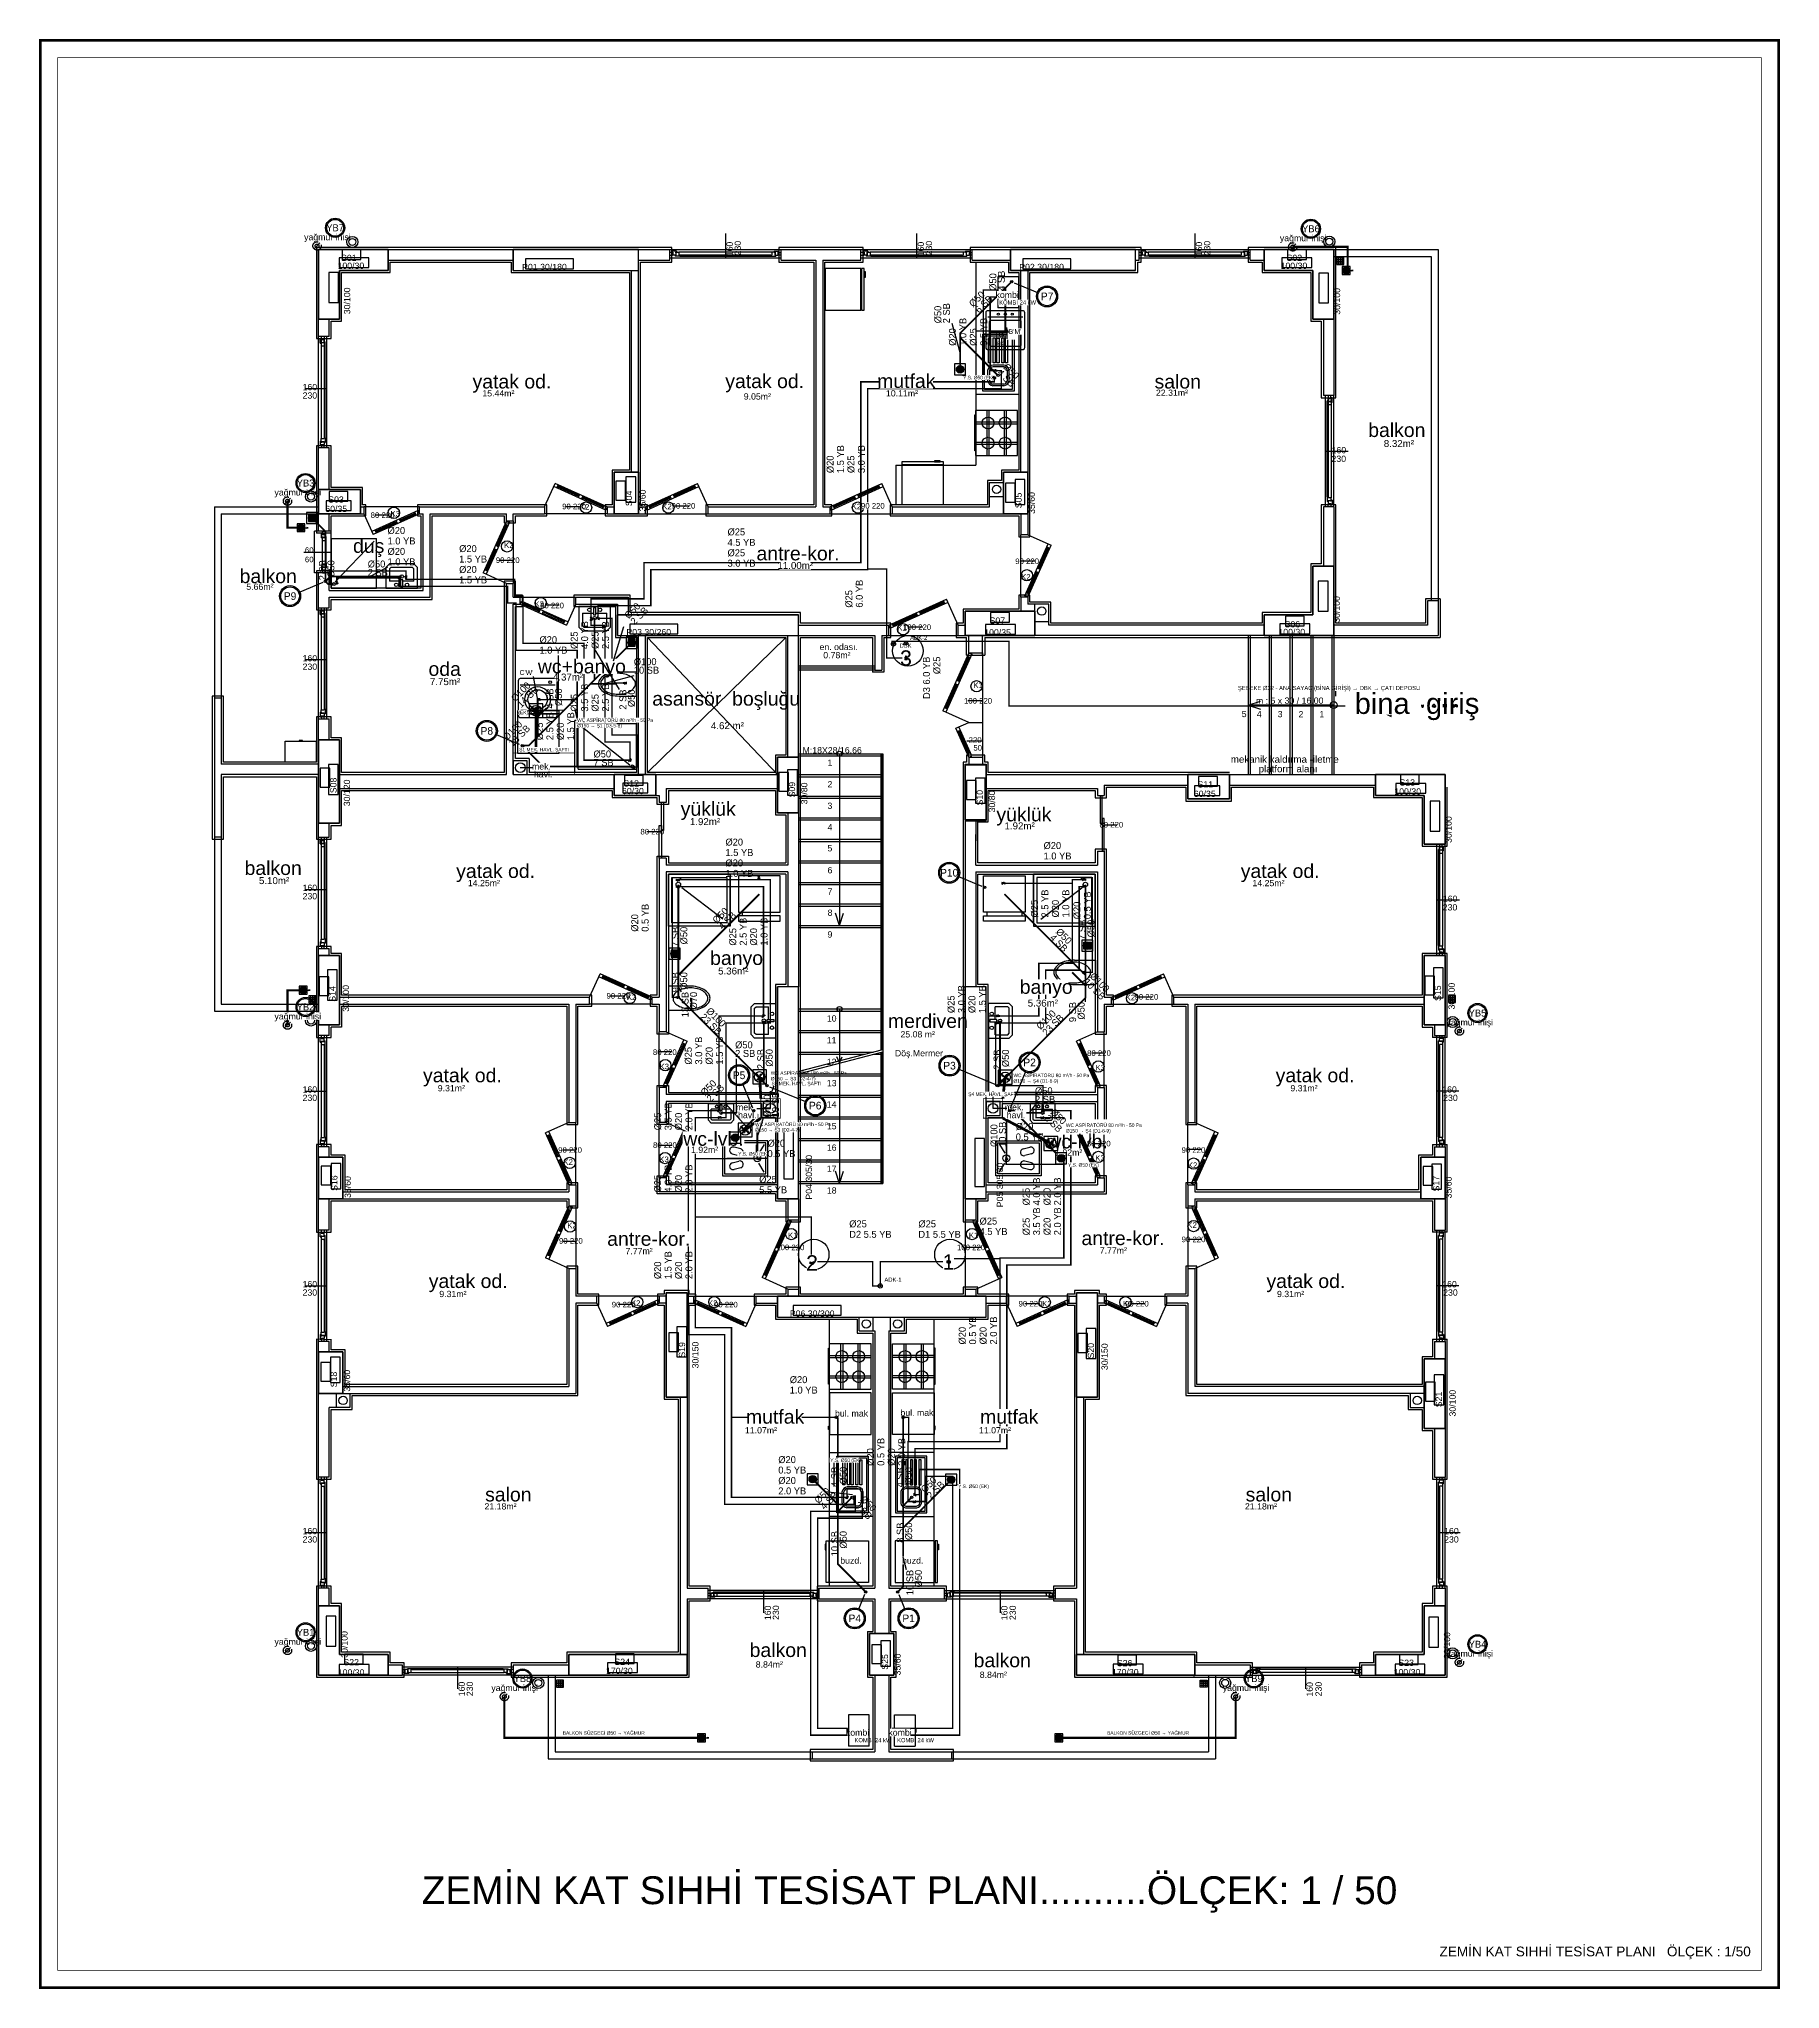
# Model space of a CAD drawing. Header units: centimetres. Extents: x -3962 to 31836, y -2 to 2802.
# Drawn here: x 7498 to 10002, y -2 to 2802 of the extents above; entities that cross this region are included whole.
import ezdxf
from ezdxf.enums import TextEntityAlignment as Align

# ---------------------------------------------------------------- set-up
doc = ezdxf.new("R2010")
doc.units = ezdxf.units.CM
for name, pattern in [('BASMA HATTI', [31, 25, -6]), ('PISSU HATTI', [26, 20, -6]), ('YAGMUR HATTI', [36, 30, -6])]:
    doc.linetypes.add(name, pattern=pattern)
for name, color, linetype in [('ROTAS-CIHAZ', 135, 'CONTINUOUS'), ('ROTAS-HAVALANDIRMA', 30, 'CONTINUOUS'), ('ROTAS-HAVALANDIRMA-YAZI', 30, 'CONTINUOUS'), ('ROTAS-KAT-ADI', 1, 'CONTINUOUS'), ('ROTAS-MIMARI', 8, 'CONTINUOUS'), ('ROTAS-MIMARI-KOLON', 8, 'CONTINUOUS'), ('ROTAS-MIMARI-YAZI', 8, 'CONTINUOUS'), ('ROTAS-PAFTA', 7, 'CONTINUOUS'), ('ROTAS-PISSU-BORU-TAVANDAN', 6, 'PISSU HATTI'), ('ROTAS-PISSU-KOLONNO', 211, 'CONTINUOUS'), ('ROTAS-SEMBOL-KILAVUZ', 8, 'Continuous'), ('ROTAS-SICAKSU-BORU', 1, 'BASMA HATTI'), ('ROTAS-SOGUKSU-BORU', 5, 'CONTINUOUS'), ('ROTAS-TEFRIS', 15, 'CONTINUOUS'), ('ROTAS-TEMIZSU-CAP', 101, 'CONTINUOUS'), ('ROTAS-VANA', 1, 'CONTINUOUS'), ('ROTAS-YAGMUR-BORUSU', 3, 'YAGMUR HATTI'), ('ROTAS-YAGMUR-BORUSU-CAP', 3, 'CONTINUOUS')]:
    doc.layers.add(name, color=color, linetype=linetype)
doc.styles.add('ROTAS', font='arial.ttf')

msp = doc.modelspace()

# ---------------------------------------------------------------- texts
at = {"layer": 'ROTAS-HAVALANDIRMA-YAZI', "style": 'ROTAS'}
for s, p in [('WC ASPİRATÖRÜ 80 m³/h - 50 Pa', (8550.5, 1312.6)), ('Ø150 → Ş3 (D2-4-7)', (8550.5, 1304.6)), ('WC ASPİRATÖRÜ 80 m³/h - 50 Pa', (8899.5, 1309.2))]:
    msp.add_text(s, height=5, dxfattribs=at).set_placement(p)
msp.add_text('Ş3 MEK. HAVL. ŞAFTI', height=5, dxfattribs=at).set_placement((8587.2, 1297.5), align=Align.CENTER)
at = {"layer": 'ROTAS-KAT-ADI', "style": 'ROTAS'}
msp.add_text('ZEMİN KAT SIHHİ TESİSAT PLANI..........ÖLÇEK: 1 / 50', height=40, dxfattribs=at).set_placement((8750, 120), align=Align.CENTER)
at = {"layer": 'ROTAS-MIMARI-YAZI', "style": 'ROTAS'}
for s, height, p in [('yağmur inişi', 9, (7912.8, 2517.1)), ('yağmur inişi', 9, (9316.2, 2515.7)), ('100/30', 9, (7946.6, 2475.9)), ('S01', 9, (7943.6, 2487.2)), ('P01 30/180', 9, (8225, 2474.2)), ('P02 30/180', 9, (8940, 2474.2)), ('100/30', 9, (9302.9, 2475.9)), ('S02', 9, (9303.5, 2487.3)), ('160', 9, (7887.6, 2301.5)), ('yatak od.', 20, (8178.2, 2309.5)), ('yatak od.', 20, (8541.7, 2310)), ('salon', 20, (9135.8, 2309.4)), ('230', 9, (7887.6, 2289.4)), ('15.44m²', 9, (8158.7, 2292.5)), ('9.05m²', 9, (8531.2, 2288)), ('22.31m²', 9, (9127.5, 2293.4)), ('balkon', 20, (9450.9, 2239.7)), ('160', 9, (9367.6, 2210.8)), ('8.32m²', 10, (9453.9, 2220.3)), ('230', 9, (9367.4, 2198.4)), ('yağmur inişi', 9, (7870.2, 2150.1)), ('60/35', 9, (7925.5, 2126.3)), ('S03', 9, (7925.2, 2139.8)), ('90 220', 8, (8267.5, 2129.8)), ('K2', 8, (8282.7, 2129.2)), ('K2', 8, (8401.2, 2129.8)), ('90 220', 8, (8424.9, 2130.7)), ('80 220', 8, (7992.1, 2117.3)), ('K3', 8, (8010.4, 2119.3)), ('duş', 20, (7972.2, 2073.1)), ('K2', 8, (8173.8, 2074.1)), ('60', 8, (7886.7, 2067)), ('60', 8, (7886.7, 2053.6)), ('90 220', 8, (8172.1, 2052.6)), ('90 220', 8, (8919.2, 2051)), ('balkon', 20, (7827.7, 2029.6)), ('5.66m²', 9, (7815.7, 2014.4)), ('K2', 8, (8917.4, 2028.6)), ('K3', 8, (8217.5, 1989.5)), ('80 220', 8, (8235.9, 1987.4)), ('S07', 9, (8876.3, 1965.7)), ('S06', 9, (9300.6, 1960.4)), ('P03 30/260', 9, (8375, 1949.2)), ('K1', 8, (8739.3, 1955.4)), ('100 220', 8, (8760.9, 1956.2)), ('100/35', 9, (8876.7, 1948.8)), ('100/30', 9, (9299.8, 1949.3)), ('160', 9, (7887.6, 1911.5)), ('oda', 20, (8081.5, 1896.2)), ('en. odası.', 9, (8648.2, 1927.8)), ('0.78m²', 9, (8645.6, 1916)), ('230', 9, (7887.6, 1899.4)), ('7.75m²', 10, (8082, 1877.9)), ('asansör  boşluğu', 20, (8486.4, 1853.4)), ('100 220', 8, (8848.6, 1850.3)), ('K1', 8, (8848.8, 1872.8)), ('m : 5 x 30 / 16.00', 9, (9296.8, 1850.6)), ('5', 9, (9231.3, 1831.4)), ('4', 9, (9253, 1831.1)), ('3', 9, (9283, 1831.3)), ('2', 9, (9313, 1831.1)), ('1', 9, (9343, 1831.1)), ('4.62 m²', 10, (8488.1, 1814.6)), ('220', 8, (8844.4, 1794)), ('M:18X28/16.66', 9, (8638.8, 1779.2)), ('50', 8, (8848.1, 1782.8)), ('mekanik kaldırma -iletme', 10, (9289.8, 1766.2)), ('1', 9, (8635.6, 1761.4)), ('platform alanı', 10, (9294.5, 1752.6)), ('60/30', 9, (8352.2, 1720.6)), ('S12', 9, (8349.7, 1731.6)), ('2', 9, (8635.5, 1730.3)), ('60/35', 9, (9174.7, 1716.6)), ('S11', 9, (9175.5, 1730.2)), ('100/30', 9, (9466.5, 1720)), ('S13', 9, (9465.9, 1732.9)), ('yüklük', 20, (8460.5, 1695)), ('3', 9, (8635.5, 1699.4)), ('yüklük', 20, (8914.6, 1687)), ('80 220', 8, (8380.1, 1662.2)), ('1.92m²', 10, (8455.9, 1676.6)), ('4', 9, (8635.6, 1668.5)), ('1.92m²', 10, (8908.4, 1670.5)), ('80 220', 8, (9040.3, 1672.2)), ('5', 9, (8635.5, 1638.3)), ('balkon', 20, (7834.8, 1609.9)), ('yatak od.', 20, (8154.7, 1605.6)), ('6', 9, (8635.6, 1606.7)), ('yatak od.', 20, (9283.1, 1605.6)), ('5.10m²', 10, (7836.1, 1591.8)), ('230', 9, (7887.6, 1569.4)), ('160', 9, (7887.6, 1581.5)), ('14.25m²', 9, (8137.9, 1588.3)), ('7', 9, (8635.6, 1576.1)), ('14.25m²', 9, (9266.3, 1588.3)), ('160', 9, (9527.6, 1565.8)), ('8', 9, (8635.7, 1545.6)), ('230', 9, (9527.4, 1553.4)), ('9', 9, (8635.6, 1514.3)), ('banyo', 20, (8501.3, 1480.5)), ('5.36m²', 10, (8496.5, 1461.8)), ('90 220', 8, (8331.3, 1426.1)), ('K2', 8, (8350.3, 1424.3)), ('K2', 8, (9067.7, 1423.8)), ('90 220', 8, (9090.7, 1424.7)), ('10', 9, (8638.1, 1393.6)), ('merdiven', 20, (8776.4, 1390)), ('25.08 m²', 9, (8761.8, 1370.8)), ('yağmur inişi', 9, (9555.8, 1388)), ('80 220', 8, (8398.1, 1345.1)), ('11', 9, (8638, 1362.3)), ('Döş.Mermer', 9, (8763.6, 1343.6)), ('80 220', 8, (9022.5, 1343.8)), ('yatak od.', 20, (8107, 1311.8)), ('K3', 8, (8397.3, 1324.5)), ('12', 9, (8638, 1331.2)), ('K3', 8, (9024.4, 1322.9)), ('yatak od.', 20, (9333.3, 1311.8)), ('160', 9, (7887.6, 1291.5)), ('9.31m²', 9, (8091.1, 1293.3)), ('13', 9, (8638.1, 1300.7)), ('9.31m²', 9, (9317.4, 1293.3)), ('160', 9, (9526.7, 1291.5)), ('230', 9, (7887.6, 1279.5)), ('14', 9, (8638, 1270)), ('230', 9, (9528, 1279.5)), ('90 220', 8, (8261.8, 1204.4)), ('16', 9, (8638.1, 1207.9)), ('90 220', 8, (9158.4, 1204.4)), ('K2', 8, (8259.1, 1187.1)), ('K3', 8, (8397, 1191)), ('17', 9, (8638.1, 1177.6)), ('K2', 8, (9157.1, 1182.6)), ('18', 9, (8638.1, 1146.3)), ('K2', 8, (8264.7, 1095.9)), ('K2', 8, (9156.4, 1096.4)), ('90 220', 8, (8263, 1073.8)), ('K1', 8, (8582.2, 1081.8)), ('K1', 8, (8842.2, 1081.8)), ('antre-kor.', 20, (9057.1, 1077.7)), ('90 220', 8, (9158.5, 1075.9)), ('7.77m²', 9, (9043.2, 1060)), ('160', 9, (7887.6, 1011.5)), ('yatak od.', 20, (8115.3, 1016)), ('yatak od.', 20, (9320.1, 1016)), ('160', 9, (9526.7, 1011.5)), ('230', 9, (7887.6, 999.5)), ('9.31m²', 9, (8093.3, 997.4)), ('90 220', 8, (8338.9, 982.1)), ('K2', 8, (8356.1, 984.2)), ('K2', 8, (8467, 984.2)), ('90 220', 8, (8485.9, 982.1)), ('90 220', 8, (8924, 983.4)), ('K2', 8, (8947.6, 983.4)), ('K2', 8, (9063.8, 983.4)), ('90 220', 8, (9077, 983.4)), ('9.31m²', 9, (9298.1, 997.4)), ('230', 9, (9528, 999.5)), ('P06 30/300', 9, (8610, 969.2)), ('bul. mak', 9, (8666.6, 825.7)), ('bul. mak', 9, (8760.7, 826.7)), ('salon', 20, (8173, 709.1)), ('salon', 20, (9266.8, 709.1)), ('21.18m²', 9, (8161.8, 692)), ('21.18m²', 9, (9255.5, 692)), ('230', 9, (7887.6, 644.5)), ('160', 9, (7887.6, 656.5)), ('230', 9, (9529.4, 644.5)), ('160', 9, (9529.4, 656.5)), ('buzd.', 9, (8665.8, 614.1)), ('yağmur inişi', 9, (7870.2, 497.5)), ('balkon', 20, (8561.2, 485.4)), ('balkon', 20, (8883.4, 470.7)), ('yağmur inişi', 9, (9555.8, 480.3)), ('100/30', 9, (7946.9, 453.1)), ('S22', 9, (7947, 467.9)), ('170/30', 9, (8332.7, 455.4)), ('S24', 9, (8336.8, 468.4)), ('8.84m²', 9, (8548.4, 464.7)), ('8.84m²', 9, (8870.6, 449.9)), ('170/30', 9, (9060.3, 453.7)), ('S26', 9, (9059.4, 466.6)), ('100/30', 9, (9465.5, 453.6)), ('S23', 9, (9464.3, 467.1)), ('yağmur inişi', 9, (8182.1, 431)), ('yağmur inişi', 9, (9234.1, 431.1)), ('kombi', 9, (8675.3, 366.8))]:
    msp.add_text(s, height=height, dxfattribs=at).set_placement(p, align=Align.MIDDLE_CENTER)
for s, p in [('160', (8491.3, 2500)), ('230', (8503, 2501.3)), ('160', (8766.3, 2500)), ('230', (8778, 2501.3)), ('160', (9166.3, 2500)), ('230', (9178, 2501.3)), ('30/100', (7941.1, 2425.5)), ('30/100', (9364.9, 2424.7)), ('S04', (8346.5, 2141.4)), ('35/60', (8366, 2138.5)), ('S05', (8906.8, 2138.5)), ('35/60', (8925.8, 2134.8)), ('30/100', (9364.4, 1981.7)), ('S08', (7921.4, 1728.7)), ('30/120', (7940.9, 1718)), ('S09', (8581, 1722.6)), ('30/80', (8598.6, 1717.2)), ('S10', (8851, 1711)), ('30/80', (8868.6, 1705.6)), ('30/100', (9525.2, 1665.2)), ('S14', (7920, 1428.8)), ('30/100', (7939.3, 1422.5)), ('S15', (9509.9, 1429.9)), ('30/100', (9529.7, 1425.7)), ('P04 305/30', (8605.3, 1165.2)), ('P05 305/30', (8880, 1154.2)), ('S16', (7922.8, 1156.8)), ('35/60', (7942, 1151.2)), ('S17', (9507.5, 1156)), ('35/60', (9525.2, 1150.5)), ('S19', (8422.8, 917)), ('30/150', (8442, 909.6)), ('S20', (9010.9, 915.8)), ('30/150', (9030.6, 907.2)), ('S18', (7922.1, 874.4)), ('35/60', (7941, 872.7)), ('S21', (9511.2, 845.7)), ('30/100', (9531, 840.4)), ('160', (8546.1, 538.9)), ('230', (8557.8, 539.2)), ('160', (8886.4, 538.8)), ('230', (8898.4, 539)), ('30/100', (7937.3, 493.5)), ('30/100', (9523.1, 492)), ('S25', (8714.7, 468.3)), ('35/60', (8732.7, 464.7)), ('160', (8106, 429.4)), ('230', (8117.5, 429.6)), ('160', (9325.5, 428.9)), ('230', (9338.3, 429.3))]:
    msp.add_text(s, height=9, rotation=90, dxfattribs=at).set_placement(p, align=Align.MIDDLE_CENTER)
at = {"layer": 'ROTAS-PAFTA', "style": 'ROTAS'}
msp.add_text('ZEMİN KAT SIHHİ TESİSAT PLANI   ÖLÇEK : 1/50', height=14, dxfattribs=at).set_placement((9960, 45), align=Align.RIGHT)
at = {"layer": 'ROTAS-TEMIZSU-CAP', "style": 'ROTAS'}
msp.add_text('ADK-1', height=6, dxfattribs=at).set_placement((8713.9, 1015))
at = {"layer": 'ROTAS-YAGMUR-BORUSU-CAP', "style": 'ROTAS'}
for p in [(8310.3, 362.2), (9093.2, 362.2)]:
    msp.add_text('BALKON SÜZGECİ Ø50 → YAĞMUR', height=5, dxfattribs=at).set_placement(p, align=Align.BOTTOM_CENTER)

# ---------------------------------------------------------------- blocks, each defined once
blk = doc.blocks.new('ROTAS-PIS-SU-CAP-SB')
for tag, p in [('PSCP_001', (0.83, 1.29)), ('PS_001', (0.83, 0.07))]:
    blk.add_attdef(tag, p, '', height=1)
blk = doc.blocks.new('ROTAS-YER-SUZGECI-PLAN')
for p, q in [((-6.7, 0), (6.7, 0)), ((-6.3, 2.3), (6.3, 2.3)), ((-4.9, 4.5), (4.9, 4.5)), ((-6.3, -2.3), (6.3, -2.3)), ((-4.9, -4.5), (4.9, -4.5))]:
    blk.add_line(p, q)
blk.add_lwpolyline([(-10, -10), (10, -10), (10, 10), (-10, 10)], close=True)
blk.add_circle((0, 0), 6.67)
blk = doc.blocks.new('ROTAS-PIS-SU-KOLON')
h = blk.add_hatch(color=256)
h.dxf.hatch_style = 1
h.paths.add_polyline_path([(1.5, 0), (1.5, 0.4), (1.3, 0.8), (1.1, 1.1), (0.8, 1.3), (0.4, 1.5), (0, 1.5), (-0.4, 1.5), (-0.8, 1.3), (-1.1, 1.1), (-1.3, 0.8), (-1.5, 0.4), (-1.5, 0), (-1.5, -0.4), (-1.3, -0.8), (-1.1, -1.1), (-0.8, -1.3), (-0.4, -1.5), (0, -1.5), (0.4, -1.5), (0.8, -1.3), (1.1, -1.1), (1.3, -0.8), (1.5, -0.4)])
blk.add_circle((0, 0), 3.5)
blk = doc.blocks.new('ROTAS-KURESEL-VANA')
for p, q in [((0, 3.1), (0, 8)), ((0, 8), (5.4, 8))]:
    blk.add_line(p, q)
for points in [[(-9, 5.8), (-9, -5), (0, 0.4)], [(9, 5.8), (9, -5), (0, 0.4)]]:
    blk.add_lwpolyline(points, close=True)
blk.add_circle((0, 0.4), 2.71)
blk.add_attdef('CAP', text='', height=10).set_placement((-1.1, 0), align=Align.CENTER)
blk = doc.blocks.new('ROTAS-TEMIZ-SU-CAP-MB')
for tag, p in [('SOCP_001', (0.83, 4.92)), ('SO_001', (0.83, 3.42)), ('SCCP_001', (0.83, 1.92)), ('SC_001', (0.83, 0.42))]:
    blk.add_attdef(tag, p, '', height=1)
blk = doc.blocks.new('ROTAS-SUZGEC')
h = blk.add_hatch(color=256)
h.dxf.hatch_style = 1
h.paths.add_polyline_path([(5, 0), (3.7, 0.3), (3.7, -0.3)])
for p, q in [((-3.8, 1.2), (0.9, 1.2)), ((-2.6, -2.4), (-2.6, 2.4)), ((-1.5, -2.4), (-1.5, 2.4)), ((-0.3, -2.4), (-0.3, 2.4)), ((-3.8, 0), (0.9, 0)), ((-3.8, -1.2), (0.9, -1.2)), ((2.1, 0), (5, 0))]:
    blk.add_line(p, q)
for points in [[(-5, -3.5), (2.1, -3.5), (2.1, 3.5), (-5, 3.5)], [(-3.8, -2.4), (0.9, -2.4), (0.9, 2.4), (-3.8, 2.4)], [(5, 0), (3.7, 0.3), (3.7, -0.3)]]:
    blk.add_lwpolyline(points, close=True)
for tag, p in [('PSCP_001', (-1.3, 0.7)), ('PS_001', (-0.6, -0.5))]:
    blk.add_attdef(tag, p, '', height=1)
blk = doc.blocks.new('ROTAS-KOLON-NO-YAGMUR')
for radius in [27.5, 24.3]:
    blk.add_circle((0, 0), radius)
blk.add_attdef('K', text='', height=20).set_placement((0, 0), align=Align.MIDDLE_CENTER)
blk = doc.blocks.new('ROTAS-PISLIK-TUTUCU')
for p, q in [((-8, -5), (-8, 10)), ((-8, 3), (8, 3)), ((-3, 3), (3, -3)), ((8, -5), (8, 10)), ((2, -5), (5, -2))]:
    blk.add_line(p, q)
blk.add_attdef('CAP', text='', height=5).set_placement((0, 0), align=Align.CENTER)
blk = doc.blocks.new('ROTAS-SU-SAYACI')
h = blk.add_hatch(color=256)
h.dxf.hatch_style = 1
h.paths.add_polyline_path([(6.1, 0), (3.2, 0.7), (3.2, -0.7)])
for p, q in [((-3.2, 0), (6.1, 0)), ((-1.7, 7.4), (-1.7, 9.8)), ((-1.7, 9.8), (4.2, 9.8)), ((4.2, 7.4), (4.2, 9.8))]:
    blk.add_line(p, q)
blk.add_lwpolyline([(6.1, 0), (3.2, 0.7), (3.2, -0.7)], close=True)
blk.add_circle((1.2, 0), 7.34)
blk.add_attdef('CAP', (2, 0.9), '', height=2.5, rotation=225)
blk = doc.blocks.new('ROTAS-CEKVALF-VANA')
h = blk.add_hatch(color=256)
h.dxf.hatch_style = 1
h.paths.add_polyline_path([(3, -5), (1, -4), (1, -5)])
for p, q in [((-5, -2), (-5, 7)), ((-5, -2), (4, 7)), ((4, -2), (4, 7)), ((-5, -5), (3, -5))]:
    blk.add_line(p, q)
blk.add_lwpolyline([(3, -5), (1, -4), (1, -5)], close=True)
blk.add_attdef('CAP', text='', height=5, rotation=153.4349).set_placement((0, 0), align=Align.CENTER)
blk = doc.blocks.new('ROTAS-ASPIRATOR')
blk.add_lwpolyline([(-10, -10), (10, -10), (10, 10), (-10, 10)], close=True)
for points in [[(0, 0), (-4, 1.2), (-4.7, 4.7), (0, 0)], [(0, 0), (-1.2, -4), (-4.7, -4.7), (0, 0)], [(0, 0), (1.2, 4), (4.7, 4.7), (0, 0)], [(0, 0), (4, -1.2), (4.7, -4.7), (0, 0)]]:
    blk.add_lwpolyline(points)
blk.add_circle((0, 0), 7.5)
blk = doc.blocks.new('ROTAS-KOLON-NO-PIS-SU')
for radius in [27.5, 24.3]:
    blk.add_circle((0, 0), radius)
blk.add_attdef('K', text='', height=20).set_placement((0, 0), align=Align.MIDDLE_CENTER)

# ---------------------------------------------------------------- linework, layer by layer
at = {"layer": 'ROTAS-HAVALANDIRMA', "const_width": 4}
for points in [[(8212.8, 1775.1), (8212.8, 1836.2)], [(8536.2, 1278.2), (8534.5, 1309.6)], [(8884.2, 1278.2), (8887.6, 1309)], [(8536.2, 1250.2), (8513.7, 1233.2)], [(8884.2, 1250.2), (8953.4, 1213.8)]]:
    msp.add_lwpolyline(points, dxfattribs=at)
at = {"layer": 'ROTAS-HAVALANDIRMA', "const_width": 1}
for points in [[(8268.5, 1744.2), (8268.5, 1775.1), (8180.2, 1775.1), (8180.2, 1744.2), (8268.5, 1744.2)], [(8564.2, 1250.2), (8564.2, 1278.2), (8536.2, 1278.2), (8536.2, 1250.2), (8564.2, 1250.2)], [(8884.2, 1250.2), (8884.2, 1278.2), (8856.2, 1278.2), (8856.2, 1250.2), (8884.2, 1250.2)]]:
    msp.add_lwpolyline(points, close=True, dxfattribs=at)
at = {"layer": 'ROTAS-MIMARI'}
for p, q in [((8000.2, 2502.2), (7897.2, 2502.2)), ((7897.2, 2502.2), (7897.2, 2399.2)), ((8180.2, 2502.2), (8000.2, 2502.2)), ((8000.2, 2499.2), (8180.2, 2499.2)), ((8360.2, 2502.2), (8180.2, 2502.2)), ((8408.2, 2502.2), (8360.2, 2502.2)), ((8360.2, 2499.2), (8405.2, 2499.2)), ((8405.2, 2484.2), (8405.2, 2499.2)), ((8405.2, 2484.2), (8405.2, 2499.2)), ((8405.2, 2499.2), (8565.2, 2499.2)), ((8408.2, 2481.2), (8408.2, 2502.2)), ((8408.5, 2496.8), (8408.5, 2495.4)), ((8414.9, 2496.8), (8408.5, 2496.8)), ((8414.9, 2496.8), (8414.9, 2495.4)), ((8485.2, 2522.1), (8485.2, 2487.4)), ((8555.5, 2496.8), (8555.5, 2495.4)), ((8555.5, 2496.8), (8561.9, 2496.8)), ((8561.9, 2496.8), (8561.9, 2495.4)), ((8683.2, 2502.2), (8562.2, 2502.2)), ((8562.2, 2502.2), (8562.2, 2481.2)), ((8565.2, 2499.2), (8680.2, 2499.2)), ((8565.2, 2484.2), (8565.2, 2499.2)), ((8680.2, 2484.2), (8680.2, 2499.2)), ((8680.2, 2484.2), (8680.2, 2499.2)), ((8680.2, 2499.2), (8840.2, 2499.2)), ((8683.2, 2481.2), (8683.2, 2502.2)), ((8683.5, 2496.8), (8683.5, 2495.4)), ((8689.9, 2496.8), (8683.5, 2496.8)), ((8689.9, 2496.8), (8689.9, 2495.4)), ((8760.2, 2522.1), (8760.2, 2487.4)), ((8830.5, 2496.8), (8830.5, 2495.4)), ((8830.5, 2496.8), (8836.9, 2496.8)), ((8836.9, 2496.8), (8836.9, 2495.4)), ((8895.2, 2502.2), (8837.2, 2502.2)), ((8837.2, 2502.2), (8837.2, 2481.2)), ((8840.2, 2499.2), (8895.2, 2499.2)), ((8840.2, 2484.2), (8840.2, 2499.2)), ((8840.2, 2484.2), (8840.2, 2499.2)), ((9075.2, 2502.2), (8895.2, 2502.2)), ((9083.2, 2502.2), (9075.2, 2502.2)), ((9075.2, 2499.2), (9080.2, 2499.2)), ((9080.2, 2484.2), (9080.2, 2499.2)), ((9080.2, 2499.2), (9240.2, 2499.2)), ((9083.2, 2481.2), (9083.2, 2502.2)), ((9083.5, 2496.8), (9083.5, 2495.4)), ((9089.9, 2496.8), (9083.5, 2496.8)), ((9089.9, 2496.8), (9089.9, 2495.4)), ((9160.2, 2522.1), (9160.2, 2487.4)), ((9230.5, 2496.8), (9230.5, 2495.4)), ((9230.5, 2496.8), (9236.9, 2496.8)), ((9236.9, 2496.8), (9236.9, 2495.4)), ((9300.2, 2502.2), (9237.2, 2502.2)), ((9237.2, 2502.2), (9237.2, 2481.2)), ((9240.2, 2499.2), (9260.2, 2499.2)), ((9240.2, 2484.2), (9240.2, 2499.2)), ((9363.2, 2502.2), (9300.2, 2502.2)), ((9363.2, 2399.2), (9363.2, 2502.2)), ((8000.2, 2484.2), (8180.2, 2484.2)), ((8003.2, 2481.2), (8177.2, 2481.2)), ((8003.2, 2466.2), (8003.2, 2481.2)), ((8177.2, 2481.2), (8177.2, 2466.2)), ((8350.2, 2179.2), (8350.2, 2469.2)), ((8360.2, 2484.2), (8405.2, 2484.2)), ((8360.2, 2179.2), (8360.2, 2469.2)), ((8363.2, 2481.2), (8408.2, 2481.2)), ((8363.2, 2466.2), (8363.2, 2481.2)), ((8409.2, 2495.2), (8405.2, 2495.2)), ((8405.2, 2491.2), (8409.2, 2491.2)), ((8405.2, 2487.4), (8565.2, 2487.4)), ((8409.7, 2495.4), (8408.5, 2495.4)), ((8409.2, 2491.2), (8409.2, 2495.2)), ((8409.7, 2495.4), (8409.7, 2491.2)), ((8413.7, 2491.2), (8409.7, 2491.2)), ((8412.8, 2491.2), (8414, 2491.2)), ((8412.8, 2491.2), (8412.8, 2489.8)), ((8419.6, 2489.8), (8412.8, 2489.8)), ((8413.4, 2495.4), (8413.4, 2494.4)), ((8414.9, 2495.4), (8413.4, 2495.4)), ((8413.7, 2494.4), (8413.4, 2494.4)), ((8413.7, 2494.4), (8413.7, 2491.2)), ((8414, 2495.4), (8418.4, 2495.4)), ((8414, 2495.4), (8414, 2494.9)), ((8414.3, 2494.9), (8414, 2494.9)), ((8414.3, 2494.4), (8414, 2494.4)), ((8414, 2494.4), (8414, 2491.2)), ((8414.3, 2494.9), (8414.3, 2494.4)), ((8552, 2495.4), (8418.4, 2495.4)), ((8418.4, 2495.4), (8418.4, 2491.2)), ((8419.6, 2491.2), (8418.4, 2491.2)), ((8550.8, 2491.2), (8419.6, 2491.2)), ((8419.6, 2491.2), (8419.6, 2489.8)), ((8419.6, 2489.8), (8550.8, 2489.8)), ((8550.8, 2491.2), (8550.8, 2489.8)), ((8550.8, 2491.2), (8552, 2491.2)), ((8550.8, 2489.8), (8557.6, 2489.8)), ((8556.4, 2495.4), (8552, 2495.4)), ((8552, 2495.4), (8552, 2491.2)), ((8555.5, 2495.4), (8557, 2495.4)), ((8556.1, 2494.9), (8556.4, 2494.9)), ((8556.1, 2494.9), (8556.1, 2494.4)), ((8556.1, 2494.4), (8556.4, 2494.4)), ((8556.4, 2495.4), (8556.4, 2494.9)), ((8556.4, 2494.4), (8556.4, 2491.2)), ((8557.6, 2491.2), (8556.4, 2491.2)), ((8556.7, 2494.4), (8556.7, 2491.2)), ((8556.7, 2494.4), (8557, 2494.4)), ((8556.7, 2491.2), (8560.7, 2491.2)), ((8557, 2495.4), (8557, 2494.4)), ((8557.6, 2491.2), (8557.6, 2489.8)), ((8560.7, 2495.4), (8560.7, 2491.2)), ((8560.7, 2495.4), (8561.9, 2495.4)), ((8561.2, 2495.2), (8565.2, 2495.2)), ((8561.2, 2491.2), (8561.2, 2495.2)), ((8565.2, 2491.2), (8561.2, 2491.2)), ((8562.2, 2481.2), (8612.2, 2481.2)), ((8565.2, 2484.2), (8615.2, 2484.2)), ((8612.2, 2481.2), (8612.2, 2132.2)), ((8615.2, 2484.2), (8615.2, 2129.2)), ((8625.2, 2484.2), (8625.2, 2129.2)), ((8625.2, 2484.2), (8680.2, 2484.2)), ((8628.2, 2132.2), (8628.2, 2481.2)), ((8628.2, 2481.2), (8683.2, 2481.2)), ((8680.1, 2472.2), (8628.9, 2472.2)), ((8628.9, 2472.2), (8628.9, 2412.2)), ((8680, 2412.2), (8680.1, 2472.2)), ((8684.2, 2495.2), (8680.2, 2495.2)), ((8680.2, 2491.2), (8684.2, 2491.2)), ((8680.2, 2487.4), (8840.2, 2487.4)), ((8681, 2472.2), (8681, 2412.2)), ((8684.9, 2472.2), (8681, 2472.2)), ((8684.7, 2495.4), (8683.5, 2495.4)), ((8684.2, 2491.2), (8684.2, 2495.2)), ((8684.7, 2495.4), (8684.7, 2491.2)), ((8688.7, 2491.2), (8684.7, 2491.2)), ((8684.9, 2412.2), (8684.9, 2472.2)), ((8687.8, 2491.2), (8689, 2491.2)), ((8687.8, 2491.2), (8687.8, 2489.8)), ((8694.6, 2489.8), (8687.8, 2489.8)), ((8688.4, 2495.4), (8688.4, 2494.4)), ((8689.9, 2495.4), (8688.4, 2495.4)), ((8688.7, 2494.4), (8688.4, 2494.4)), ((8688.7, 2494.4), (8688.7, 2491.2)), ((8689, 2495.4), (8693.4, 2495.4)), ((8689, 2495.4), (8689, 2494.9)), ((8689.3, 2494.9), (8689, 2494.9)), ((8689.3, 2494.4), (8689, 2494.4)), ((8689, 2494.4), (8689, 2491.2)), ((8689.3, 2494.9), (8689.3, 2494.4)), ((8827, 2495.4), (8693.4, 2495.4)), ((8693.4, 2495.4), (8693.4, 2491.2)), ((8694.6, 2491.2), (8693.4, 2491.2)), ((8825.8, 2491.2), (8694.6, 2491.2)), ((8694.6, 2491.2), (8694.6, 2489.8)), ((8694.6, 2489.8), (8825.8, 2489.8)), ((8825.8, 2491.2), (8825.8, 2489.8)), ((8825.8, 2491.2), (8827, 2491.2)), ((8825.8, 2489.8), (8832.6, 2489.8)), ((8831.4, 2495.4), (8827, 2495.4)), ((8827, 2495.4), (8827, 2491.2)), ((8830.5, 2495.4), (8832, 2495.4)), ((8831.1, 2494.9), (8831.4, 2494.9)), ((8831.1, 2494.9), (8831.1, 2494.4)), ((8831.1, 2494.4), (8831.4, 2494.4)), ((8831.4, 2495.4), (8831.4, 2494.9)), ((8831.4, 2494.4), (8831.4, 2491.2)), ((8832.6, 2491.2), (8831.4, 2491.2)), ((8831.7, 2494.4), (8831.7, 2491.2)), ((8831.7, 2494.4), (8832, 2494.4)), ((8831.7, 2491.2), (8835.7, 2491.2)), ((8832, 2495.4), (8832, 2494.4)), ((8832.6, 2491.2), (8832.6, 2489.8)), ((8835.7, 2495.4), (8835.7, 2491.2)), ((8835.7, 2495.4), (8836.9, 2495.4)), ((8836.2, 2495.2), (8840.2, 2495.2)), ((8836.2, 2491.2), (8836.2, 2495.2)), ((8840.2, 2491.2), (8836.2, 2491.2)), ((8837.2, 2481.2), (8892.2, 2481.2)), ((8840.2, 2484.2), (8895.2, 2484.2)), ((8845.2, 2481.2), (8845.2, 2189.2)), ((8892.2, 2481.2), (8892.2, 2466.2)), ((8910.2, 2469.2), (8900.2, 2469.2)), ((8910.2, 2179.2), (8910.2, 2469.2)), ((8920.2, 2469.2), (8920.2, 2179.2)), ((9075.2, 2484.2), (9080.2, 2484.2)), ((9078.2, 2481.2), (9083.2, 2481.2)), ((9078.2, 2466.2), (9078.2, 2481.2)), ((9084.2, 2495.2), (9080.2, 2495.2)), ((9080.2, 2491.2), (9084.2, 2491.2)), ((9080.2, 2487.4), (9240.2, 2487.4)), ((9084.7, 2495.4), (9083.5, 2495.4)), ((9084.2, 2491.2), (9084.2, 2495.2)), ((9084.7, 2495.4), (9084.7, 2491.2)), ((9088.7, 2491.2), (9084.7, 2491.2)), ((9087.8, 2491.2), (9089, 2491.2)), ((9087.8, 2491.2), (9087.8, 2489.8)), ((9094.6, 2489.8), (9087.8, 2489.8)), ((9088.4, 2495.4), (9088.4, 2494.4)), ((9089.9, 2495.4), (9088.4, 2495.4)), ((9088.7, 2494.4), (9088.4, 2494.4)), ((9088.7, 2494.4), (9088.7, 2491.2)), ((9089, 2495.4), (9093.4, 2495.4)), ((9089, 2495.4), (9089, 2494.9)), ((9089.3, 2494.9), (9089, 2494.9)), ((9089.3, 2494.4), (9089, 2494.4)), ((9089, 2494.4), (9089, 2491.2)), ((9089.3, 2494.9), (9089.3, 2494.4)), ((9227, 2495.4), (9093.4, 2495.4)), ((9093.4, 2495.4), (9093.4, 2491.2)), ((9094.6, 2491.2), (9093.4, 2491.2)), ((9225.8, 2491.2), (9094.6, 2491.2)), ((9094.6, 2491.2), (9094.6, 2489.8)), ((9094.6, 2489.8), (9225.8, 2489.8)), ((9225.8, 2491.2), (9225.8, 2489.8)), ((9225.8, 2491.2), (9227, 2491.2)), ((9225.8, 2489.8), (9232.6, 2489.8)), ((9231.4, 2495.4), (9227, 2495.4)), ((9227, 2495.4), (9227, 2491.2)), ((9230.5, 2495.4), (9232, 2495.4)), ((9231.1, 2494.9), (9231.4, 2494.9)), ((9231.1, 2494.9), (9231.1, 2494.4)), ((9231.1, 2494.4), (9231.4, 2494.4)), ((9231.4, 2495.4), (9231.4, 2494.9)), ((9231.4, 2494.4), (9231.4, 2491.2)), ((9232.6, 2491.2), (9231.4, 2491.2)), ((9231.7, 2494.4), (9231.7, 2491.2)), ((9231.7, 2494.4), (9232, 2494.4)), ((9231.7, 2491.2), (9235.7, 2491.2)), ((9232, 2495.4), (9232, 2494.4)), ((9232.6, 2491.2), (9232.6, 2489.8)), ((9235.7, 2495.4), (9235.7, 2491.2)), ((9235.7, 2495.4), (9236.9, 2495.4)), ((9236.2, 2495.2), (9240.2, 2495.2)), ((9236.2, 2491.2), (9236.2, 2495.2)), ((9240.2, 2491.2), (9236.2, 2491.2)), ((9237.2, 2481.2), (9257.2, 2481.2)), ((9240.2, 2484.2), (9260.2, 2484.2)), ((9257.2, 2481.2), (9257.2, 2466.2)), ((9374.7, 2487.7), (9364.7, 2487.7)), ((9364.7, 2487.7), (9364.7, 2477.7)), ((9364.7, 2485.2), (9374.7, 2485.2)), ((9364.7, 2482.7), (9374.7, 2482.7)), ((9364.7, 2480.2), (9374.7, 2480.2)), ((9364.7, 2477.7), (9374.7, 2477.7)), ((9367.1, 2487.7), (9367.1, 2477.7)), ((9369.8, 2487.7), (9369.8, 2477.7)), ((9372.4, 2487.7), (9372.4, 2477.7)), ((9374.7, 2477.7), (9374.7, 2487.7)), ((7933.2, 2396.2), (7933.2, 2466.2)), ((7933.2, 2466.2), (8003.2, 2466.2)), ((8177.2, 2466.2), (8347.2, 2466.2)), ((8347.2, 2466.2), (8347.2, 2182.2)), ((8363.2, 2177.2), (8363.2, 2466.2)), ((8680.1, 2467.2), (8681, 2467.2)), ((8684.9, 2467.5), (8686, 2467.5)), ((8684.9, 2459.1), (8684.9, 2467.5)), ((8686, 2459.1), (8684.9, 2459.1)), ((8686, 2467.5), (8686, 2459.1)), ((8876, 2435.2), (8876, 2440.1)), ((8876, 2440.1), (8877.2, 2440.1)), ((8877.2, 2460.2), (8877.2, 2415.2)), ((8907.2, 2460.2), (8877.2, 2460.2)), ((8892.2, 2466.2), (8897.2, 2466.2)), ((8897.2, 2466.2), (8907.2, 2466.2)), ((8907.2, 2466.2), (8907.2, 2182.2)), ((8907.2, 2415.2), (8907.2, 2460.2)), ((8923.2, 2179.2), (8923.2, 2466.2)), ((8923.2, 2466.2), (9078.2, 2466.2)), ((9257.2, 2466.2), (9327.2, 2466.2)), ((9327.2, 2466.2), (9327.2, 2396.2)), ((8628.9, 2412.2), (8680, 2412.2)), ((8680, 2417.2), (8681, 2417.2)), ((8681, 2412.2), (8684.9, 2412.2)), ((8877.2, 2435.2), (8876, 2435.2)), ((8907.2, 2415.2), (8877.2, 2415.2)), ((7897.2, 2399.2), (7897.2, 2371.2)), ((7900.2, 2374.2), (7900.2, 2399.2)), ((7915.2, 2374.2), (7915.2, 2399.2)), ((7918.2, 2371.2), (7918.2, 2396.2)), ((7918.2, 2396.2), (7933.2, 2396.2)), ((9327.2, 2396.2), (9342.2, 2396.2)), ((9342.2, 2396.2), (9342.2, 2286.2)), ((9345.2, 2399.2), (9345.2, 2289.2)), ((9360.2, 2399.2), (9360.2, 2289.2)), ((9363.2, 2286.2), (9363.2, 2399.2)), ((7897.2, 2371.2), (7918.2, 2371.2)), ((7915.2, 2374.2), (7900.2, 2374.2)), ((7900.2, 2214.2), (7900.2, 2374.2)), ((7902.6, 2370.9), (7904, 2370.9)), ((7902.6, 2364.5), (7902.6, 2370.9)), ((7902.6, 2364.5), (7904, 2364.5)), ((7904, 2370.9), (7904, 2227.4)), ((7904, 2369.7), (7904, 2370.9)), ((7904, 2369.7), (7908.2, 2369.7)), ((7904, 2366), (7905, 2366)), ((7904, 2364.5), (7904, 2366)), ((7904, 2365.4), (7904, 2361)), ((7904, 2365.4), (7904.5, 2365.4)), ((7904, 2361), (7908.2, 2361)), ((7904.2, 2370.2), (7904.2, 2374.2)), ((7908.2, 2370.2), (7904.2, 2370.2)), ((7904.5, 2365.1), (7904.5, 2365.4)), ((7904.5, 2365.1), (7905, 2365.1)), ((7905, 2365.7), (7905, 2366)), ((7905, 2365.7), (7908.2, 2365.7)), ((7905, 2365.1), (7905, 2365.4)), ((7905, 2365.4), (7908.2, 2365.4)), ((7908.2, 2374.2), (7908.2, 2370.2)), ((7908.2, 2369.7), (7908.2, 2228.6)), ((7908.2, 2365.7), (7908.2, 2369.7)), ((7908.2, 2366.6), (7908.2, 2365.4)), ((7908.2, 2366.6), (7909.6, 2366.6)), ((7908.2, 2359.8), (7908.2, 2361)), ((7908.2, 2359.8), (7909.6, 2359.8)), ((7909.6, 2228.6), (7909.6, 2366.6)), ((7909.6, 2359.8), (7909.6, 2366.6)), ((7912.1, 2214.2), (7912.1, 2374.2)), ((8845.2, 2382.5), (8907.2, 2382.5)), ((8855.3, 2295.7), (8855.3, 2377.5)), ((8855.3, 2377.5), (8900.3, 2377.5)), ((8857.8, 2298.2), (8857.8, 2375)), ((8857.8, 2375), (8897.8, 2375)), ((8863.5, 2336.2), (8863.5, 2372.2)), ((8863.5, 2372.2), (8866.5, 2372.2)), ((8866.5, 2372.2), (8866.5, 2336.2)), ((8870.3, 2336.2), (8870.3, 2372.2)), ((8870.3, 2372.2), (8873.3, 2372.2)), ((8873.3, 2372.2), (8873.3, 2336.2)), ((8875.8, 2336.2), (8875.8, 2372.2)), ((8875.8, 2372.2), (8878.8, 2372.2)), ((8878.8, 2372.2), (8878.8, 2336.2)), ((8882.6, 2336.2), (8882.6, 2372.2)), ((8882.6, 2372.2), (8885.6, 2372.2)), ((8885.6, 2372.2), (8885.6, 2336.2)), ((8888.1, 2336.2), (8888.1, 2372.2)), ((8888.1, 2372.2), (8891.1, 2372.2)), ((8891.1, 2372.2), (8891.1, 2336.2)), ((8897.8, 2375), (8897.8, 2298.2)), ((8900.3, 2377.5), (8900.3, 2295.7)), ((8866.5, 2336.2), (8863.5, 2336.2)), ((8885.6, 2333.2), (8870.1, 2333.2)), ((8883.8, 2330.7), (8870.1, 2330.7)), ((8873.3, 2336.2), (8870.3, 2336.2)), ((8878.8, 2336.2), (8875.8, 2336.2)), ((8885.6, 2336.2), (8882.6, 2336.2)), ((8891.1, 2336.2), (8888.1, 2336.2)), ((8862.8, 2310), (8862.8, 2326.4)), ((8865.3, 2310.3), (8865.3, 2326.1)), ((8885.9, 2303.2), (8869.8, 2303.2)), ((8885.7, 2305.7), (8870, 2305.7)), ((8890.3, 2326.3), (8890.3, 2310.1)), ((8892.8, 2326.6), (8892.8, 2309.8)), ((7880.6, 2299.2), (7912.1, 2299.2)), ((8907.2, 2290.7), (8845.2, 2290.7)), ((8900.3, 2295.7), (8855.3, 2295.7)), ((8897.8, 2298.2), (8857.8, 2298.2)), ((9342.2, 2286.2), (9363.2, 2286.2)), ((9360.2, 2289.2), (9345.2, 2289.2)), ((9348.4, 2129.2), (9348.4, 2289.2)), ((9350.8, 2143.6), (9350.8, 2281.6)), ((9352.2, 2281.6), (9350.8, 2281.6)), ((9350.8, 2274.8), (9350.8, 2281.6)), ((9352.2, 2274.8), (9350.8, 2274.8)), ((9352.2, 2289.2), (9352.2, 2285.2)), ((9352.2, 2285.2), (9356.2, 2285.2)), ((9352.2, 2284.7), (9352.2, 2143.6)), ((9352.2, 2280.7), (9352.2, 2284.7)), ((9356.4, 2284.7), (9352.2, 2284.7)), ((9352.2, 2281.6), (9352.2, 2280.4)), ((9355.4, 2280.7), (9352.2, 2280.7)), ((9355.4, 2280.4), (9352.2, 2280.4)), ((9356.4, 2276), (9352.2, 2276)), ((9352.2, 2274.8), (9352.2, 2276)), ((9355.4, 2280.7), (9355.4, 2281)), ((9356.4, 2281), (9355.4, 2281)), ((9355.4, 2280.1), (9355.4, 2280.4)), ((9355.9, 2280.1), (9355.4, 2280.1)), ((9355.9, 2280.1), (9355.9, 2280.4)), ((9356.4, 2280.4), (9355.9, 2280.4)), ((9356.2, 2285.2), (9356.2, 2289.2)), ((9356.4, 2285.9), (9356.4, 2142.4)), ((9357.8, 2285.9), (9356.4, 2285.9)), ((9356.4, 2284.7), (9356.4, 2285.9)), ((9356.4, 2279.5), (9356.4, 2281)), ((9356.4, 2280.4), (9356.4, 2276)), ((9357.8, 2279.5), (9356.4, 2279.5)), ((9357.8, 2279.5), (9357.8, 2285.9)), ((9360.2, 2129.2), (9360.2, 2289.2)), ((8844, 2261.8), (8845.2, 2261.8)), ((8844, 2220), (8844, 2261.8)), ((8905.2, 2267.9), (8845.2, 2267.9)), ((8845.2, 2202.9), (8845.2, 2267.9)), ((8845.2, 2251.4), (8905.2, 2251.4)), ((8845.2, 2248.4), (8905.2, 2248.4)), ((8861.3, 2267.9), (8861.3, 2202.9)), ((8864.3, 2267.9), (8864.3, 2202.9)), ((8886.1, 2267.9), (8886.2, 2202.9)), ((8889.1, 2267.9), (8889.2, 2202.9)), ((8905.2, 2202.9), (8905.2, 2267.9)), ((7897.2, 2217.2), (7897.2, 2154.2)), ((7918.2, 2217.2), (7897.2, 2217.2)), ((7902.6, 2223.9), (7902.6, 2217.5)), ((7902.6, 2223.9), (7904, 2223.9)), ((7902.6, 2217.5), (7904, 2217.5)), ((7904, 2227.4), (7908.2, 2227.4)), ((7904, 2223), (7904, 2227.4)), ((7904, 2223.9), (7904, 2222.4)), ((7904, 2223), (7904.5, 2223)), ((7904, 2222.4), (7905, 2222.4)), ((7904, 2218.7), (7904, 2217.5)), ((7904, 2218.7), (7908.2, 2218.7)), ((7904.2, 2218.2), (7904.2, 2214.2)), ((7908.2, 2218.2), (7904.2, 2218.2)), ((7904.5, 2223.3), (7905, 2223.3)), ((7904.5, 2223.3), (7904.5, 2223)), ((7905, 2223.3), (7905, 2223)), ((7905, 2223), (7908.2, 2223)), ((7905, 2222.7), (7905, 2222.4)), ((7905, 2222.7), (7908.2, 2222.7)), ((7908.2, 2228.6), (7908.2, 2227.4)), ((7908.2, 2228.6), (7909.6, 2228.6)), ((7908.2, 2221.8), (7908.2, 2223)), ((7908.2, 2222.7), (7908.2, 2218.7)), ((7908.2, 2221.8), (7909.6, 2221.8)), ((7908.2, 2214.2), (7908.2, 2218.2)), ((7909.6, 2228.6), (7909.6, 2221.8)), ((7918.2, 2157.2), (7918.2, 2217.2)), ((8844, 2210), (8844, 2220)), ((8845.2, 2222.3), (8905.2, 2222.3)), ((8845.2, 2219.3), (8905.2, 2219.3)), ((7900.2, 2154.2), (7900.2, 2214.2)), ((7915.2, 2214.2), (7900.2, 2214.2)), ((7915.2, 2154.2), (7915.2, 2214.2)), ((8730.2, 2189.2), (8845.2, 2189.2)), ((8730.2, 2189.2), (8730.2, 2132.2)), ((8799.1, 2194.1), (8739.1, 2194.1)), ((8739.1, 2194.1), (8739.1, 2190.2)), ((8739.1, 2190.2), (8799.1, 2190.2)), ((8799.1, 2189.2), (8739.1, 2189.2)), ((8739.1, 2189.2), (8739.1, 2133.1)), ((8744.1, 2189.2), (8744.1, 2190.2)), ((8794.3, 2195.2), (8786, 2195.2)), ((8786, 2195.2), (8786, 2194.1)), ((8786, 2194.1), (8794.3, 2194.1)), ((8794.1, 2189.2), (8794.1, 2190.2)), ((8794.3, 2194.1), (8794.3, 2195.2)), ((8799.1, 2190.2), (8799.1, 2194.1)), ((8799.1, 2133.1), (8799.1, 2189.2)), ((8845.2, 2210), (8844, 2210)), ((8845.2, 2202.9), (8905.2, 2202.9)), ((9348.4, 2209.2), (9380.8, 2209.2)), ((9348.4, 2209.2), (9380.8, 2209.2)), ((8225.2, 2129.2), (8240.4, 2162.9)), ((8315.2, 2129.2), (8240.4, 2162.9)), ((8242.9, 2156.3), (8244.9, 2160.8)), ((8274.9, 2145.6), (8244.3, 2159.3)), ((8322.2, 2182.2), (8322.2, 2132.2)), ((8347.2, 2182.2), (8322.2, 2182.2)), ((8363.2, 2132.2), (8363.2, 2177.2)), ((8370.2, 2129.2), (8445.1, 2162.9)), ((8410.6, 2145.6), (8441.2, 2159.3)), ((8442.6, 2156.3), (8440.6, 2160.8)), ((8460.2, 2129.2), (8445.1, 2162.9)), ((8635.2, 2129.2), (8710.1, 2162.9)), ((8675.6, 2145.6), (8706.2, 2159.3)), ((8707.6, 2156.3), (8705.6, 2160.8)), ((8725.2, 2129.2), (8710.1, 2162.9)), ((8882.2, 2167.2), (8862.2, 2167.2)), ((8862.2, 2167.2), (8862.2, 2164.2)), ((8862.2, 2164.2), (8862.2, 2132.2)), ((8865.2, 2129.2), (8865.2, 2164.2)), ((8865.2, 2164.2), (8885.2, 2164.2)), ((8865.2, 2164.2), (8885.2, 2164.2)), ((8865.2, 2164.2), (8885.2, 2164.2)), ((8865.2, 2164.2), (8885.2, 2164.2)), ((8865.2, 2164.2), (8885.2, 2164.2)), ((8907.2, 2182.2), (8882.2, 2182.2)), ((8882.2, 2182.2), (8882.2, 2167.2)), ((8923.2, 2119.2), (8923.2, 2179.2)), ((7897.2, 2154.2), (7897.2, 2119.2)), ((7963.2, 2157.2), (7918.2, 2157.2)), ((7963.2, 2132.2), (7963.2, 2157.2)), ((7968.2, 2132.2), (7963.2, 2132.2)), ((7968.2, 2116.2), (7968.2, 2132.2)), ((8228.2, 2132.2), (8042.4, 2132.2)), ((8042.4, 2132.2), (8042.4, 2116.2)), ((8228.2, 2116.2), (8228.2, 2132.2)), ((8313.2, 2124.7), (8238.3, 2158.3)), ((8274.2, 2144.2), (8243.6, 2157.9)), ((8275.5, 2147.1), (8273.5, 2142.5)), ((8280.1, 2145), (8278, 2140.5)), ((8309.4, 2128.4), (8278.8, 2142.1)), ((8310, 2129.8), (8279.4, 2143.5)), ((8310.7, 2131.3), (8308.6, 2126.7)), ((8322.2, 2132.2), (8312.2, 2132.2)), ((8312.2, 2132.2), (8312.2, 2116.2)), ((8373.2, 2132.2), (8363.2, 2132.2)), ((8372.3, 2124.7), (8447.2, 2158.3)), ((8373.2, 2116.2), (8373.2, 2132.2)), ((8374.8, 2131.3), (8376.9, 2126.7)), ((8375.5, 2129.8), (8406.1, 2143.5)), ((8376.1, 2128.4), (8406.7, 2142.1)), ((8405.4, 2145), (8407.5, 2140.5)), ((8410, 2147.1), (8412, 2142.5)), ((8411.3, 2144.2), (8441.9, 2157.9)), ((8612.2, 2132.2), (8457.2, 2132.2)), ((8457.2, 2132.2), (8457.2, 2116.2)), ((8638.2, 2132.2), (8628.2, 2132.2)), ((8637.3, 2124.7), (8712.2, 2158.3)), ((8638.2, 2116.2), (8638.2, 2132.2)), ((8639.8, 2131.3), (8641.9, 2126.7)), ((8640.5, 2129.8), (8671.1, 2143.5)), ((8641.1, 2128.4), (8671.7, 2142.1)), ((8670.4, 2145), (8672.5, 2140.5)), ((8675, 2147.1), (8677, 2142.5)), ((8676.3, 2144.2), (8706.9, 2157.9)), ((8862.2, 2132.2), (8722.2, 2132.2)), ((8722.2, 2132.2), (8722.2, 2116.2)), ((8865.2, 2144.2), (8885.2, 2144.2)), ((9363.2, 2132.2), (9342.2, 2132.2)), ((9342.2, 2132.2), (9342.2, 2047.2)), ((9352.2, 2143.6), (9350.8, 2143.6)), ((9350.8, 2143.6), (9350.8, 2136.8)), ((9352.2, 2136.8), (9350.8, 2136.8)), ((9352.2, 2143.6), (9352.2, 2142.4)), ((9356.4, 2142.4), (9352.2, 2142.4)), ((9352.2, 2136.8), (9352.2, 2138)), ((9355.4, 2138), (9352.2, 2138)), ((9352.2, 2137.7), (9352.2, 2133.7)), ((9355.4, 2137.7), (9352.2, 2137.7)), ((9356.4, 2133.7), (9352.2, 2133.7)), ((9352.2, 2129.2), (9352.2, 2133.2)), ((9352.2, 2133.2), (9356.2, 2133.2)), ((9355.9, 2138.3), (9355.4, 2138.3)), ((9355.4, 2138.3), (9355.4, 2138)), ((9355.4, 2137.7), (9355.4, 2137.4)), ((9356.4, 2137.4), (9355.4, 2137.4)), ((9355.9, 2138.3), (9355.9, 2138)), ((9356.4, 2138), (9355.9, 2138)), ((9356.2, 2133.2), (9356.2, 2129.2)), ((9356.4, 2138), (9356.4, 2142.4)), ((9357.8, 2138.9), (9356.4, 2138.9)), ((9356.4, 2138.9), (9356.4, 2137.4)), ((9356.4, 2133.7), (9356.4, 2132.5)), ((9357.8, 2132.5), (9356.4, 2132.5)), ((9357.8, 2138.9), (9357.8, 2132.5)), ((9363.2, 2044.2), (9363.2, 2132.2)), ((7895.8, 2118.1), (7885.8, 2118.1)), ((7885.8, 2118.1), (7885.8, 2108.1)), ((7885.8, 2115.7), (7895.8, 2115.7)), ((7885.8, 2113.1), (7895.8, 2113.1)), ((7885.8, 2110.6), (7895.8, 2110.6)), ((7885.8, 2108.1), (7895.8, 2108.1)), ((7888.2, 2118.1), (7888.2, 2108.1)), ((7890.9, 2118.1), (7890.9, 2108.1)), ((7893.5, 2118.1), (7893.5, 2108.1)), ((7895.8, 2108.1), (7895.8, 2118.1)), ((7897.2, 2119.2), (7897.2, 2091.2)), ((7900.2, 2094.2), (7900.2, 2119.2)), ((7915.2, 2094.2), (7915.2, 2119.2)), ((7918.2, 2091.2), (7918.2, 2116.2)), ((7918.2, 2116.2), (7960.2, 2116.2)), ((7960.2, 2129.2), (7965.2, 2129.2)), ((7960.2, 2119.2), (7965.2, 2119.2)), ((7960.2, 2116.2), (7968.2, 2116.2)), ((8045.2, 2129.2), (7965.2, 2129.2)), ((7965.2, 2119.2), (7978.7, 2089.3)), ((8043.2, 2123.8), (7976.6, 2093.9)), ((8045.2, 2119.2), (7978.7, 2089.3)), ((7981.6, 2117.8), (7999.7, 2117.8)), ((8012.5, 2108.1), (7981.9, 2094.3)), ((8013.2, 2106.6), (7982.6, 2092.9)), ((8013.8, 2105.1), (8011.8, 2109.7)), ((8018.4, 2107.2), (8016.4, 2111.7)), ((8039.4, 2120.1), (8017.1, 2110.1)), ((8040, 2118.7), (8017.7, 2108.7)), ((8040.7, 2117.2), (8038.6, 2121.7)), ((8042.4, 2116.2), (8047.4, 2116.2)), ((8045.2, 2119.2), (8043.2, 2123.8)), ((8045.4, 2129.2), (8225.2, 2129.2)), ((8045.4, 2119.2), (8045.4, 2129.2)), ((8045.4, 2119.2), (8050.4, 2119.2)), ((8047.4, 2116.2), (8047.4, 2012.2)), ((8050.4, 2009.2), (8050.4, 2119.2)), ((8060.4, 2119.2), (8170.2, 2119.2)), ((8060.4, 1999.2), (8060.4, 2119.2)), ((8063.4, 2116.2), (8167.2, 2116.2)), ((8063.4, 1996.2), (8063.4, 2116.2)), ((8170.2, 2109.2), (8136.6, 2034.4)), ((8174.8, 2107.2), (8141.2, 2032.3)), ((8169.7, 2104), (8155.9, 2073.4)), ((8171.1, 2103.4), (8157.4, 2072.8)), ((8167.2, 2116.2), (8167.2, 2106.2)), ((8167.2, 2106.2), (8183.2, 2106.2)), ((8168.2, 2104.7), (8172.8, 2102.6)), ((8170.2, 2109.2), (8170.2, 2119.2)), ((8170.2, 2109.2), (8180.2, 2109.2)), ((8170.2, 2109.2), (8174.8, 2107.2)), ((8180.2, 2109.2), (8180.2, 2119.2)), ((8180.2, 2119.2), (8225.2, 2119.2)), ((8180.2, 2109.2), (8180.2, 2019.2)), ((8183.2, 2106.2), (8183.2, 2116.2)), ((8183.2, 2116.2), (8228.2, 2116.2)), ((8225.2, 2129.2), (8225.2, 2119.2)), ((8315.2, 2119.2), (8225.2, 2119.2)), ((8256.1, 2129.9), (8275.4, 2129.9)), ((8312.2, 2116.2), (8373.2, 2116.2)), ((8315.2, 2129.2), (8313.2, 2124.7)), ((8315.2, 2129.2), (8325.2, 2129.2)), ((8315.2, 2129.2), (8315.2, 2119.2)), ((8315.2, 2119.2), (8325.2, 2119.2)), ((8360.2, 2129.2), (8370.2, 2129.2)), ((8360.2, 2119.2), (8370.2, 2119.2)), ((8370.2, 2119.2), (8370.2, 2129.2)), ((8370.2, 2129.2), (8372.3, 2124.7)), ((8370.2, 2119.2), (8460.2, 2119.2)), ((8413.4, 2130.8), (8432.8, 2130.8)), ((8457.2, 2116.2), (8638.2, 2116.2)), ((8460.2, 2129.2), (8615.2, 2129.2)), ((8460.2, 2119.2), (8460.2, 2129.2)), ((8460.2, 2119.2), (8635.2, 2119.2)), ((8625.2, 2129.2), (8635.2, 2129.2)), ((8635.2, 2129.2), (8635.2, 2119.2)), ((8635.2, 2129.2), (8637.3, 2124.7)), ((8635.2, 2119.2), (8725.2, 2119.2)), ((8685.9, 2130.8), (8705.2, 2130.8)), ((8722.2, 2116.2), (8882.2, 2116.2)), ((8725.2, 2129.2), (8865.2, 2129.2)), ((8725.2, 2129.2), (8725.2, 2119.2)), ((8725.2, 2119.2), (8885.2, 2119.2)), ((8882.2, 2116.2), (8907.2, 2116.2)), ((8907.2, 2116.2), (8907.2, 2086.2)), ((8910.2, 2119.2), (8910.2, 2089.2)), ((8920.2, 2119.2), (8920.2, 2089.2)), ((8923.2, 2086.2), (8923.2, 2119.2)), ((9345.2, 2129.2), (9345.2, 2044.2)), ((9360.2, 2129.2), (9345.2, 2129.2)), ((9360.2, 2129.2), (9360.2, 2044.2)), ((7894.2, 2034.2), (7894.2, 2094.2)), ((7900.2, 2094.2), (7894.2, 2094.2)), ((7918.2, 2091.2), (7897.2, 2091.2)), ((7915.2, 2094.2), (7900.2, 2094.2)), ((7904.1, 2084.5), (7904.1, 2090.9)), ((7904.1, 2090.9), (7905.5, 2090.9)), ((7904.1, 2084.5), (7905.5, 2084.5)), ((7905.5, 2089.7), (7905.5, 2090.9)), ((7905.5, 2089.7), (7909.7, 2089.7)), ((7905.5, 2084.5), (7905.5, 2086)), ((7905.5, 2086), (7906.5, 2086)), ((7905.5, 2085.4), (7906, 2085.4)), ((7905.5, 2085.4), (7905.5, 2081)), ((7905.5, 2081), (7909.7, 2081)), ((7905.5, 2081), (7905.5, 2047.4)), ((7905.7, 2090.2), (7905.7, 2094.2)), ((7905.7, 2094.2), (7909.7, 2094.2)), ((7909.7, 2090.2), (7905.7, 2090.2)), ((7906, 2085.1), (7906, 2085.4)), ((7906, 2085.1), (7906.5, 2085.1)), ((7906.5, 2085.7), (7906.5, 2086)), ((7906.5, 2085.7), (7909.7, 2085.7)), ((7906.5, 2085.4), (7909.7, 2085.4)), ((7906.5, 2085.1), (7906.5, 2085.4)), ((7909.7, 2094.2), (7909.7, 2090.2)), ((7909.7, 2085.7), (7909.7, 2089.7)), ((7909.7, 2086.6), (7911.1, 2086.6)), ((7909.7, 2086.6), (7909.7, 2085.4)), ((7909.7, 2079.8), (7909.7, 2081)), ((7909.7, 2079.8), (7911.1, 2079.8)), ((7909.7, 2079.8), (7909.7, 2048.6)), ((7911.1, 2079.8), (7911.1, 2086.6)), ((7911.1, 2048.6), (7911.1, 2079.8)), ((7918.2, 2094.2), (7915.2, 2094.2)), ((7918.2, 2034.2), (7918.2, 2094.2)), ((7918.2, 2012.2), (7918.2, 2083.6)), ((7918.2, 2083.6), (7918.2, 2012.2)), ((7918.2, 2083.6), (7983.2, 2083.6)), ((7980.2, 2080.1), (7924.1, 2021.5)), ((7981.2, 2095.9), (7983.2, 2091.4)), ((7983.2, 2012.2), (7983.2, 2083.6)), ((8907.2, 2086.2), (8923.2, 2086.2)), ((8920.2, 2089.2), (8910.2, 2089.2)), ((8910.2, 1999.2), (8910.2, 2089.2)), ((8915.7, 2001.3), (8949.3, 2076.2)), ((8920.2, 2089.2), (8953.9, 2074.1)), ((7879, 2064.2), (7918.2, 2064.2)), ((7905.5, 2047.4), (7909.7, 2047.4)), ((7905.5, 2043), (7905.5, 2047.4)), ((7909.7, 2048.6), (7909.7, 2047.4)), ((7909.7, 2048.6), (7911.1, 2048.6)), ((7911.1, 2048.6), (7911.1, 2041.8)), ((8001.9, 2047.2), (7996.9, 2042.2)), ((8037.3, 2047.2), (8001.9, 2047.2)), ((8042.3, 2042.2), (8037.3, 2047.2)), ((8153.9, 2068.8), (8140.1, 2038.2)), ((8155.3, 2068.2), (8141.6, 2037.6)), ((8152.4, 2069.5), (8157, 2067.5)), ((8154.4, 2074.1), (8159, 2072)), ((8160.7, 2052.5), (8180, 2052.5)), ((8930.5, 2051.1), (8911.1, 2051.1)), ((8920.2, 1999.2), (8953.9, 2074.1)), ((8935.2, 2040.3), (8948.9, 2070.9)), ((8936.6, 2039.6), (8950.4, 2070.2)), ((8947.3, 2071.6), (8951.8, 2069.6)), ((9342.2, 2047.2), (9327.2, 2047.2)), ((9327.2, 2047.2), (9327.2, 1977.2)), ((7900.2, 2034.2), (7894.2, 2034.2)), ((7897.2, 2037.2), (7897.2, 1981.2)), ((7918.2, 2037.2), (7897.2, 2037.2)), ((7900.2, 1984.2), (7900.2, 2034.2)), ((7915.2, 2034.2), (7900.2, 2034.2)), ((7904.1, 2043.9), (7904.1, 2037.5)), ((7904.1, 2043.9), (7905.5, 2043.9)), ((7904.1, 2037.5), (7905.5, 2037.5)), ((7905.5, 2043.9), (7905.5, 2042.4)), ((7905.5, 2043), (7906, 2043)), ((7905.5, 2042.4), (7906.5, 2042.4)), ((7905.5, 2038.7), (7905.5, 2037.5)), ((7905.5, 2038.7), (7909.7, 2038.7)), ((7905.7, 2038.2), (7905.7, 2034.2)), ((7909.7, 2038.2), (7905.7, 2038.2)), ((7905.7, 2034.2), (7909.7, 2034.2)), ((7906, 2043.3), (7906.5, 2043.3)), ((7906, 2043.3), (7906, 2043)), ((7906.5, 2043.3), (7906.5, 2043)), ((7906.5, 2043), (7909.7, 2043)), ((7906.5, 2042.7), (7906.5, 2042.4)), ((7906.5, 2042.7), (7909.7, 2042.7)), ((7909.7, 2041.8), (7909.7, 2043)), ((7909.7, 2042.7), (7909.7, 2038.7)), ((7909.7, 2041.8), (7911.1, 2041.8)), ((7909.7, 2034.2), (7909.7, 2038.2)), ((7915.2, 2009.2), (7915.2, 2034.2)), ((7918.2, 2034.2), (7915.2, 2034.2)), ((7996.9, 2042.2), (7996.9, 2012.2)), ((8004, 2042.2), (8001.9, 2040.2)), ((8001.9, 2040.2), (8001.9, 2022.2)), ((8017.9, 2022.2), (8001.9, 2022.2)), ((8035.2, 2042.2), (8004, 2042.2)), ((8021.3, 2024.5), (8017.9, 2024.5)), ((8017.9, 2024.5), (8017.9, 2014.5)), ((8021.3, 2014.5), (8021.3, 2024.5)), ((8037.3, 2022.2), (8021.3, 2022.2)), ((8037.3, 2040.2), (8035.2, 2042.2)), ((8037.3, 2022.2), (8037.3, 2040.2)), ((8042.3, 2012.2), (8042.3, 2042.2)), ((8170.2, 2019.2), (8136.6, 2034.4)), ((8143.2, 2036.9), (8138.6, 2038.9)), ((8183.2, 2022.2), (8167.2, 2022.2)), ((8167.2, 2022.2), (8167.2, 1747.2)), ((8170.2, 1744.2), (8170.2, 2019.2)), ((8170.2, 2019.2), (8180.2, 2019.2)), ((8180.2, 1999.2), (8180.2, 2019.2)), ((8183.2, 2002.2), (8183.2, 2022.2)), ((8919.4, 2005.1), (8933.1, 2035.7)), ((8920.8, 2004.5), (8934.6, 2035.1)), ((8936, 2034.4), (8931.5, 2036.4)), ((8938.1, 2039), (8933.5, 2041)), ((9363.2, 1962.2), (9363.2, 2044.2)), ((7915.2, 2009.2), (8050.4, 2009.2)), ((7915.2, 1984.2), (7915.2, 1999.2)), ((7915.2, 1999.2), (8060.4, 1999.2)), ((8047.4, 2012.2), (7918.2, 2012.2)), ((7918.2, 2012.2), (7983.2, 2012.2)), ((7918.2, 1981.2), (7918.2, 1996.2)), ((7918.2, 1996.2), (8063.4, 1996.2)), ((7996.9, 2012.2), (8042.3, 2012.2)), ((8017.9, 2014.5), (8021.3, 2014.5)), ((8180.2, 1999.2), (8190.2, 1999.2)), ((8193.2, 2002.2), (8183.2, 2002.2)), ((8190.2, 1989.2), (8190.2, 1999.2)), ((8190.2, 1999.2), (8270.2, 1999.2)), ((8190.2, 1989.2), (8192.3, 1993.8)), ((8192.3, 1993.8), (8258.9, 1963.9)), ((8193.2, 1986.2), (8193.2, 2002.2)), ((8194.8, 1987.2), (8196.9, 1991.7)), ((8348.2, 2002.2), (8267.2, 2002.2)), ((8267.2, 2002.2), (8267.2, 1986.2)), ((8270.2, 1999.2), (8345.2, 1999.2)), ((8270.2, 1989.2), (8270.2, 1999.2)), ((8345.2, 1999.2), (8345.2, 1974.2)), ((8348.2, 1977.2), (8348.2, 2002.2)), ((8720.2, 1959.2), (8803.4, 1996.6)), ((8722.3, 1954.7), (8805.5, 1992.1)), ((8764.8, 1977.5), (8799.5, 1993.1)), ((8765.4, 1976), (8800.2, 1991.6)), ((8800.9, 1990), (8798.9, 1994.6)), ((8820.2, 1959.2), (8803.4, 1996.6)), ((8923.2, 2002.2), (8907.2, 2002.2)), ((8907.2, 2002.2), (8907.2, 1982.2)), ((8910.2, 1999.2), (8910.2, 1979.2)), ((8920.2, 1999.2), (8910.2, 1999.2)), ((8920.2, 1999.2), (8915.7, 2001.3)), ((8922.3, 2003.8), (8917.7, 2005.8)), ((8920.2, 1999.2), (8920.2, 1989.2)), ((8923.2, 1992.2), (8923.2, 2002.2)), ((8953.2, 1992.2), (8923.2, 1992.2)), ((8953.2, 1962.2), (8953.2, 1992.2)), ((9513.2, 1997.2), (9492.2, 1997.2)), ((9492.2, 1997.2), (9492.2, 1962.2)), ((9510.2, 1994.2), (9495.2, 1994.2)), ((9495.2, 1994.2), (9495.2, 1959.2)), ((9510.2, 1994.2), (9510.2, 1944.2)), ((9513.2, 1997.2), (9513.2, 1941.2)), ((7897.2, 1981.2), (7918.2, 1981.2)), ((7900.2, 1984.2), (7915.2, 1984.2)), ((7900.2, 1824.2), (7900.2, 1984.2)), ((7902.6, 1980.9), (7904, 1980.9)), ((7902.6, 1974.5), (7902.6, 1980.9)), ((7902.6, 1974.5), (7904, 1974.5)), ((7904, 1980.9), (7904, 1837.4)), ((7904, 1979.7), (7904, 1980.9)), ((7904, 1979.7), (7908.2, 1979.7)), ((7904, 1976), (7905, 1976)), ((7904, 1974.5), (7904, 1976)), ((7904, 1975.4), (7904, 1971)), ((7904, 1975.4), (7904.5, 1975.4)), ((7904, 1971), (7908.2, 1971)), ((7904.2, 1980.2), (7904.2, 1984.2)), ((7908.2, 1980.2), (7904.2, 1980.2)), ((7904.5, 1975.1), (7904.5, 1975.4)), ((7904.5, 1975.1), (7905, 1975.1)), ((7905, 1975.7), (7905, 1976)), ((7905, 1975.7), (7908.2, 1975.7)), ((7905, 1975.1), (7905, 1975.4)), ((7905, 1975.4), (7908.2, 1975.4)), ((7908.2, 1984.2), (7908.2, 1980.2)), ((7908.2, 1979.7), (7908.2, 1838.6)), ((7908.2, 1975.7), (7908.2, 1979.7)), ((7908.2, 1976.6), (7908.2, 1975.4)), ((7908.2, 1976.6), (7909.6, 1976.6)), ((7908.2, 1969.8), (7908.2, 1971)), ((7908.2, 1969.8), (7909.6, 1969.8)), ((7909.6, 1838.6), (7909.6, 1976.6)), ((7909.6, 1969.8), (7909.6, 1976.6)), ((7912.1, 1824.2), (7912.1, 1984.2)), ((8180.2, 1744.2), (8180.2, 1989.2)), ((8180.2, 1989.2), (8190.2, 1989.2)), ((8183.2, 1767.2), (8183.2, 1986.2)), ((8183.2, 1986.2), (8193.2, 1986.2)), ((8190.2, 1989.2), (8256.8, 1959.3)), ((8195.5, 1988.7), (8217.7, 1978.7)), ((8196.1, 1990.1), (8218.4, 1980.1)), ((8217.1, 1977.2), (8219.1, 1981.7)), ((8221.6, 1975.1), (8223.7, 1979.7)), ((8222.3, 1976.6), (8252.9, 1962.9)), ((8223, 1978.1), (8253.6, 1964.3)), ((8246.3, 1987.9), (8228.2, 1987.9)), ((8254.3, 1965.9), (8252.2, 1961.4)), ((8270.2, 1989.2), (8256.8, 1959.3)), ((8267.2, 1986.2), (8327.2, 1986.2)), ((8270.2, 1989.2), (8330.2, 1989.2)), ((8319.9, 1986.2), (8274.6, 1986.2)), ((8274.6, 1986.2), (8274.6, 1956.2)), ((8279.6, 1976.2), (8295.6, 1976.2)), ((8279.6, 1976.2), (8279.6, 1958.3)), ((8295.6, 1984), (8295.6, 1974)), ((8298.9, 1984), (8295.6, 1984)), ((8295.6, 1974), (8298.9, 1974)), ((8298.9, 1974), (8298.9, 1984)), ((8298.9, 1976.2), (8314.9, 1976.2)), ((8314.9, 1958.3), (8314.9, 1976.2)), ((8319.9, 1956.2), (8319.9, 1986.2)), ((8327.2, 1986.2), (8327.2, 1974.2)), ((8327.2, 1974.2), (8327.2, 1941.2)), ((8330.2, 1989.2), (8330.2, 1974.2)), ((8393.2, 1977.2), (8348.2, 1977.2)), ((8557.2, 1977.2), (8393.2, 1977.2)), ((8593.2, 1977.2), (8557.2, 1977.2)), ((8593.2, 1962.2), (8593.2, 1977.2)), ((8725.5, 1959.8), (8760.2, 1975.4)), ((8726.1, 1958.4), (8760.9, 1974)), ((8759.6, 1976.9), (8761.6, 1972.3)), ((8764.1, 1979), (8766.2, 1974.4)), ((8907.2, 1982.2), (8827.2, 1982.2)), ((8827.2, 1982.2), (8827.2, 1962.2)), ((8950.2, 1989.2), (8920.2, 1989.2)), ((8930.2, 1974.2), (8930.2, 1989.2)), ((8930.2, 1964.2), (8950.2, 1964.2)), ((8950.2, 1959.2), (8950.2, 1989.2)), ((8950.2, 1964.2), (8950.2, 1989.2)), ((8950.2, 1964.2), (8950.2, 1989.2)), ((9327.2, 1977.2), (9257.2, 1977.2)), ((9257.2, 1977.2), (9257.2, 1962.2)), ((8274.6, 1956.2), (8279.6, 1951.2)), ((8279.6, 1958.3), (8281.6, 1956.2)), ((8279.6, 1951.2), (8314.9, 1951.2)), ((8281.6, 1956.2), (8312.8, 1956.2)), ((8312.8, 1956.2), (8314.9, 1958.3)), ((8314.9, 1951.2), (8319.9, 1956.2)), ((8327.2, 1941.2), (8357.2, 1941.2)), ((8355.3, 1938.8), (8345.3, 1938.8)), ((8345.3, 1938.8), (8345.3, 1928.8)), ((8345.3, 1936.4), (8355.3, 1936.4)), ((8347.7, 1938.8), (8347.7, 1928.8)), ((8350.3, 1938.8), (8350.3, 1928.8)), ((8353, 1938.8), (8353, 1928.8)), ((8355.3, 1928.8), (8355.3, 1938.8)), ((8357.2, 1941.2), (8357.2, 1747.2)), ((8360.2, 1744.2), (8360.2, 1944.2)), ((8370.2, 1744.2), (8370.2, 1944.2)), ((8373.2, 1747.2), (8373.2, 1941.2)), ((8373.2, 1941.2), (8390.2, 1941.2)), ((8373.2, 1941.2), (8560.2, 1744.2)), ((8373.2, 1747.2), (8572.2, 1941.2)), ((8390.2, 1941.2), (8560.2, 1941.2)), ((8560.2, 1941.2), (8572.2, 1941.2)), ((8572.2, 1941.2), (8572.2, 1772.2)), ((8575.2, 1769.2), (8575.2, 1944.2)), ((8590.2, 1959.2), (8720.2, 1959.2)), ((8590.2, 1944.2), (8700.2, 1944.2)), ((8590.2, 1769.2), (8590.2, 1944.2)), ((8723.2, 1962.2), (8593.2, 1962.2)), ((8593.2, 1769.2), (8593.2, 1941.2)), ((8593.2, 1941.2), (8697, 1941.2)), ((8697, 1941.3), (8697, 1891.3)), ((8700.2, 1944.3), (8700.2, 1894.3)), ((8710.2, 1944.2), (8720.2, 1944.2)), ((8710.2, 1944.2), (8710.2, 1894.3)), ((8713.2, 1941.2), (8723.2, 1941.2)), ((8713.2, 1941.2), (8713.2, 1891.3)), ((8720.2, 1944.2), (8720.2, 1959.2)), ((8720.2, 1959.2), (8722.3, 1954.7)), ((8720.2, 1944.2), (8820.2, 1944.2)), ((8723.2, 1941.2), (8723.2, 1962.2)), ((8724.8, 1961.3), (8726.9, 1956.7)), ((8769.3, 1956.4), (8749.9, 1956.4)), ((8827.2, 1962.2), (8817.2, 1962.2)), ((8817.2, 1962.2), (8817.2, 1941.2)), ((8817.2, 1941.2), (8832.2, 1941.2)), ((8820.2, 1959.2), (8830.2, 1959.2)), ((8820.2, 1944.2), (8820.2, 1959.2)), ((8820.2, 1944.2), (8830.2, 1944.2)), ((8832.2, 1916.2), (8832.2, 1941.2)), ((8835.2, 1919.2), (8835.2, 1944.2)), ((8855.2, 1916.2), (8855.2, 1944.2)), ((8858.2, 1941.2), (8930.2, 1941.2)), ((8858.2, 1941.2), (8858.2, 1916.2)), ((9260.2, 1944.2), (8930.2, 1944.2)), ((8930.2, 1941.2), (9513.2, 1941.2)), ((9260.2, 1959.2), (8950.2, 1959.2)), ((9257.2, 1962.2), (8953.2, 1962.2)), ((9237.2, 1944.2), (9237.2, 1744.2)), ((9240.2, 1944.2), (9240.2, 1744.2)), ((9267.2, 1944.2), (9267.2, 1744.2)), ((9270.2, 1944.2), (9270.2, 1744.2)), ((9297.2, 1944.2), (9297.2, 1744.2)), ((9300.2, 1944.2), (9300.2, 1744.2)), ((9327.2, 1944.2), (9327.2, 1744.2)), ((9330.2, 1944.2), (9330.2, 1744.2)), ((9357.2, 1944.2), (9357.2, 1744.2)), ((9495.2, 1959.2), (9360.2, 1959.2)), ((9360.2, 1944.2), (9360.2, 1744.2)), ((9492.2, 1962.2), (9363.2, 1962.2)), ((7880.7, 1909.8), (7912.1, 1909.8)), ((8345.3, 1933.8), (8355.3, 1933.8)), ((8345.3, 1931.3), (8355.3, 1931.3)), ((8345.3, 1928.8), (8355.3, 1928.8)), ((8835.2, 1919.2), (8797.9, 1836)), ((8839.8, 1917.2), (8802.4, 1834)), ((8834.7, 1914), (8819.1, 1879.2)), ((8836.1, 1913.4), (8820.5, 1878.6)), ((8832.2, 1916.2), (8858.2, 1916.2)), ((8833.2, 1914.7), (8837.8, 1912.6)), ((8835.2, 1919.2), (8839.8, 1917.2)), ((8835.2, 1919.2), (8855.2, 1919.2)), ((8855.2, 1919.2), (8855.2, 1819.2)), ((8855.2, 1919.2), (8855.2, 1769.2)), ((8332.5, 1892.2), (8357.4, 1892.2)), ((8357.4, 1857.2), (8357.4, 1892.3)), ((8700.2, 1900.3), (8590.2, 1900.3)), ((8700.2, 1897.3), (8590.2, 1897.3)), ((8700.2, 1894.3), (8590.2, 1894.3)), ((8713.2, 1891.3), (8697, 1891.3)), ((8700.2, 1894.3), (8710.2, 1894.3)), ((8817.6, 1879.9), (8822.1, 1877.9)), ((7763.2, 1857.2), (7747.2, 1857.2)), ((7747.2, 1857.2), (7747.2, 1651.2)), ((7760.2, 1854.2), (7750.2, 1854.2)), ((7750.2, 1854.2), (7750.2, 1654.2)), ((7760.2, 1854.2), (7760.2, 1759.2)), ((7763.2, 1762.2), (7763.2, 1857.2)), ((8332.5, 1857.2), (8357.4, 1857.2)), ((8817, 1874.7), (8801.4, 1839.9)), ((8818.4, 1874), (8802.8, 1839.3)), ((8815.5, 1875.4), (8820.1, 1873.3)), ((8833.7, 1851), (8855.8, 1851)), ((7918.2, 1827.2), (7897.2, 1827.2)), ((7897.2, 1827.2), (7897.2, 1762.2)), ((7900.2, 1794.2), (7900.2, 1824.2)), ((7900.2, 1824.2), (7915.2, 1824.2)), ((7902.6, 1833.9), (7902.6, 1827.5)), ((7902.6, 1833.9), (7904, 1833.9)), ((7902.6, 1827.5), (7904, 1827.5)), ((7904, 1837.4), (7908.2, 1837.4)), ((7904, 1833), (7904, 1837.4)), ((7904, 1833.9), (7904, 1832.4)), ((7904, 1833), (7904.5, 1833)), ((7904, 1832.4), (7905, 1832.4)), ((7904, 1828.7), (7904, 1827.5)), ((7904, 1828.7), (7908.2, 1828.7)), ((7904.2, 1828.2), (7904.2, 1824.2)), ((7908.2, 1828.2), (7904.2, 1828.2)), ((7904.5, 1833.3), (7905, 1833.3)), ((7904.5, 1833.3), (7904.5, 1833)), ((7905, 1833.3), (7905, 1833)), ((7905, 1833), (7908.2, 1833)), ((7905, 1832.7), (7905, 1832.4)), ((7905, 1832.7), (7908.2, 1832.7)), ((7908.2, 1838.6), (7908.2, 1837.4)), ((7908.2, 1838.6), (7909.6, 1838.6)), ((7908.2, 1831.8), (7908.2, 1833)), ((7908.2, 1832.7), (7908.2, 1828.7)), ((7908.2, 1831.8), (7909.6, 1831.8)), ((7908.2, 1824.2), (7908.2, 1828.2)), ((7909.6, 1838.6), (7909.6, 1831.8)), ((7915.2, 1794.2), (7915.2, 1824.2)), ((7918.2, 1797.2), (7918.2, 1827.2)), ((8246.1, 1836), (8186.1, 1836.1)), ((8186.1, 1836.1), (8186.1, 1832.2)), ((8186.1, 1832.2), (8246.1, 1832.2)), ((8246.1, 1831.2), (8186.1, 1831.2)), ((8186.1, 1831.2), (8186.1, 1775.1)), ((8190.9, 1836.1), (8190.9, 1837.1)), ((8190.9, 1837.1), (8199.2, 1837.1)), ((8199.2, 1836), (8190.9, 1836.1)), ((8191.1, 1831.2), (8191.1, 1832.2)), ((8199.2, 1837.1), (8199.2, 1836)), ((8241.1, 1831.2), (8241.1, 1832.2)), ((8246.1, 1832.2), (8246.1, 1836)), ((8246.1, 1775.1), (8246.1, 1831.2)), ((8835.2, 1819.2), (8797.9, 1836)), ((8804.5, 1838.5), (8799.9, 1840.6)), ((9237.2, 1844.2), (9254.8, 1850)), ((9360.2, 1844.2), (9237.2, 1844.2)), ((9237.2, 1844.2), (9254.8, 1838.5)), ((7933.2, 1797.2), (7918.2, 1797.2)), ((7933.2, 1747.2), (7933.2, 1797.2)), ((8357.2, 1822.2), (8268.5, 1822.2)), ((8268.5, 1747.2), (8268.5, 1822.2)), ((8357.2, 1817.2), (8273.5, 1817.2)), ((8273.5, 1752.2), (8273.5, 1817.2)), ((8277.1, 1814.2), (8348, 1758.1)), ((8357.2, 1752.2), (8357.2, 1817.2)), ((8816.5, 1810.8), (8835.2, 1819.2)), ((8835.2, 1769.2), (8816.5, 1810.8)), ((8818.6, 1806.3), (8823.2, 1808.3)), ((8834.7, 1774.5), (8820.1, 1806.9)), ((8839.8, 1771.3), (8821.1, 1812.9)), ((8836.1, 1775.1), (8821.5, 1807.6)), ((8835.2, 1819.2), (8855.2, 1819.2)), ((7852.2, 1792.2), (7897.2, 1792.2)), ((7852.2, 1762.2), (7852.2, 1792.2)), ((7877.2, 1793.5), (7872.2, 1793.5)), ((7872.2, 1793.5), (7872.2, 1792.2)), ((7877.2, 1792.2), (7877.2, 1793.5)), ((7897.2, 1762.2), (7897.2, 1792.2)), ((8203.2, 1767.2), (8183.2, 1767.2)), ((8186.1, 1775.1), (8246.1, 1775.1)), ((8203.2, 1767.2), (8203.2, 1747.2)), ((8572.2, 1772.2), (8557.2, 1772.2)), ((8557.2, 1772.2), (8557.2, 1747.2)), ((8590.2, 1774.2), (8708.7, 1774.2)), ((8590.2, 1771.2), (8708.7, 1771.2)), ((8593.2, 1689.2), (8593.2, 1769.2)), ((8649.5, 1774.2), (8649.5, 1527.2)), ((8708.7, 1774.2), (8708.7, 1348.1)), ((8708.7, 1774.2), (8711.7, 1774.2)), ((8710.2, 1774.2), (8710.2, 1348.5)), ((8711.7, 1774.2), (8711.7, 1345.7)), ((8858.2, 1772.2), (8832.2, 1772.2)), ((8832.2, 1772.2), (8832.2, 1762.2)), ((8832.3, 1792.6), (8855, 1792.6)), ((8833.2, 1773.8), (8837.8, 1775.8)), ((8835.2, 1769.2), (8839.8, 1771.3)), ((8835.2, 1769.2), (8835.2, 1759.2)), ((8835.2, 1769.2), (8855.2, 1769.2)), ((8855.2, 1769.2), (8855.2, 1759.2)), ((8858.2, 1762.2), (8858.2, 1772.2)), ((7900.2, 1759.2), (7760.2, 1759.2)), ((7900.2, 1744.2), (7760.2, 1744.2)), ((7760.2, 1744.2), (7760.2, 1654.2)), ((7897.2, 1762.2), (7763.2, 1762.2)), ((7763.2, 1651.2), (7763.2, 1741.2)), ((7763.2, 1741.2), (7897.2, 1741.2)), ((7897.2, 1762.2), (7852.2, 1762.2)), ((7897.2, 1741.2), (7897.2, 1674.2)), ((7930.2, 1744.2), (8170.2, 1744.2)), ((8167.2, 1747.2), (7933.2, 1747.2)), ((8200.2, 1764.2), (8180.2, 1764.2)), ((8180.2, 1764.2), (8180.2, 1744.2)), ((8180.2, 1744.2), (8325.2, 1744.2)), ((8180.2, 1744.2), (8200.2, 1744.2)), ((8210.2, 1754.2), (8190.2, 1754.2)), ((8200.2, 1744.2), (8200.2, 1764.2)), ((8315.2, 1747.2), (8203.2, 1747.2)), ((8273.5, 1752.2), (8357.2, 1752.2)), ((8357.2, 1747.2), (8315.2, 1747.2)), ((8370.2, 1744.2), (8560.2, 1744.2)), ((8557.2, 1747.2), (8373.2, 1747.2)), ((8590.2, 1744.2), (8708.7, 1744.2)), ((8590.2, 1741.2), (8708.7, 1741.2)), ((8832.2, 1762.2), (8827.2, 1762.2)), ((8827.2, 1762.2), (8827.2, 1679.2)), ((8863.2, 1762.2), (8858.2, 1762.2)), ((8860.2, 1744.2), (9150.2, 1744.2)), ((8863.2, 1747.2), (8863.2, 1762.2)), ((9150.2, 1747.2), (8863.2, 1747.2)), ((9210.2, 1747.2), (9150.2, 1747.2)), ((9210.2, 1744.2), (9420.2, 1744.2)), ((7930.2, 1724.2), (8325.2, 1724.2)), ((7933.2, 1671.2), (7933.2, 1721.2)), ((7933.2, 1721.2), (8322.2, 1721.2)), ((8322.2, 1721.2), (8322.2, 1711.2)), ((8322.2, 1711.2), (8378.2, 1711.2)), ((8378.2, 1711.2), (8387.2, 1711.2)), ((8385.2, 1714.2), (8390.2, 1714.2)), ((8387.2, 1701.1), (8387.2, 1711.2)), ((8390.2, 1714.2), (8390.2, 1704.1)), ((8400.2, 1724.2), (8560.2, 1724.2)), ((8400.2, 1724.2), (8400.2, 1704.1)), ((8403.2, 1721.2), (8557.2, 1721.2)), ((8403.2, 1721.2), (8403.2, 1701.1)), ((8557.2, 1721.2), (8557.2, 1686.2)), ((8590.2, 1713.2), (8708.7, 1713.2)), ((8860.2, 1724.2), (9020.2, 1724.2)), ((8863.2, 1676.2), (8863.2, 1721.2)), ((8863.2, 1721.2), (9017.2, 1721.2)), ((9017.2, 1721.2), (9017.2, 1711)), ((9017.2, 1711), (9033.2, 1711)), ((9020.2, 1724.2), (9020.2, 1714)), ((9020.2, 1714), (9030.2, 1714)), ((9024.2, 1714), (9024.2, 1674)), ((9027.2, 1674), (9027.2, 1714)), ((9030.2, 1729.2), (9150.2, 1729.2)), ((9030.2, 1729.2), (9030.2, 1714)), ((9033.2, 1711), (9033.2, 1726.2)), ((9033.2, 1726.2), (9147.2, 1726.2)), ((9147.2, 1726.2), (9147.2, 1706.2)), ((9210.2, 1729.2), (9420.2, 1729.2)), ((9213.2, 1706.2), (9213.2, 1726.2)), ((9213.2, 1726.2), (9417.2, 1726.2)), ((9417.2, 1726.2), (9417.2, 1711.2)), ((9417.2, 1711.2), (9487.2, 1711.2)), ((9487.2, 1711.2), (9487.2, 1641.2)), ((9523.2, 1684.2), (9523.2, 1726.2)), ((8403.2, 1701.1), (8387.2, 1701.1)), ((8400.2, 1704.1), (8390.2, 1704.1)), ((8393.2, 1664), (8393.2, 1704)), ((8396.2, 1704), (8396.2, 1664)), ((8557.2, 1686.2), (8572.2, 1686.2)), ((8572.2, 1686.2), (8572.2, 1617.2)), ((8575.2, 1689.2), (8575.2, 1614.2)), ((8590.2, 1710.2), (8708.7, 1710.2)), ((8590.2, 1689.2), (8590.2, 1439.2)), ((8593.2, 1474.2), (8593.2, 1689.2)), ((9147.2, 1706.2), (9213.2, 1706.2)), ((9523.2, 1641.2), (9523.2, 1684.2)), ((7897.2, 1674.2), (7897.2, 1651.2)), ((7900.2, 1654.2), (7900.2, 1674.2)), ((7915.2, 1654.2), (7915.2, 1674.2)), ((7918.2, 1651.2), (7918.2, 1671.2)), ((7918.2, 1671.2), (7933.2, 1671.2)), ((8393.2, 1661.9), (8372.1, 1661.9)), ((8390.2, 1624.1), (8390.2, 1670.9)), ((8390.2, 1670.9), (8393.2, 1670.9)), ((8393.2, 1670.9), (8393.2, 1624.1)), ((8396.2, 1664), (8393.2, 1664)), ((8590.2, 1682.2), (8708.7, 1682.2)), ((8590.2, 1679.2), (8708.7, 1679.2)), ((8827.2, 1679.2), (8827.2, 1439.2)), ((8830.2, 1679.2), (8830.2, 1439.2)), ((8845.2, 1679.2), (8845.2, 1649.2)), ((8845.2, 1614.2), (8845.2, 1658.2)), ((8848.2, 1617.2), (8848.2, 1676.2)), ((8848.2, 1676.2), (8863.2, 1676.2)), ((9024.2, 1674), (9027.2, 1674)), ((9027.2, 1680.9), (9027.2, 1634)), ((9030.2, 1680.9), (9027.2, 1680.9)), ((9030.2, 1634), (9030.2, 1680.9)), ((9030.2, 1671.9), (9048.4, 1671.9)), ((7747.2, 1651.2), (7763.2, 1651.2)), ((7760.2, 1654.2), (7750.2, 1654.2)), ((7897.2, 1651.2), (7918.2, 1651.2)), ((7900.2, 1654.2), (7915.2, 1654.2)), ((7900.2, 1494.2), (7900.2, 1654.2)), ((7902.6, 1650.9), (7904, 1650.9)), ((7902.6, 1644.5), (7902.6, 1650.9)), ((7902.6, 1644.5), (7904, 1644.5)), ((7904, 1650.9), (7904, 1507.4)), ((7904, 1649.7), (7904, 1650.9)), ((7904, 1649.7), (7908.2, 1649.7)), ((7904, 1646), (7905, 1646)), ((7904, 1644.5), (7904, 1646)), ((7904, 1645.4), (7904, 1641)), ((7904, 1645.4), (7904.5, 1645.4)), ((7904, 1641), (7908.2, 1641)), ((7904.2, 1650.2), (7904.2, 1654.2)), ((7908.2, 1650.2), (7904.2, 1650.2)), ((7904.5, 1645.1), (7904.5, 1645.4)), ((7904.5, 1645.1), (7905, 1645.1)), ((7905, 1645.7), (7905, 1646)), ((7905, 1645.7), (7908.2, 1645.7)), ((7905, 1645.1), (7905, 1645.4)), ((7905, 1645.4), (7908.2, 1645.4)), ((7908.2, 1654.2), (7908.2, 1650.2)), ((7908.2, 1649.7), (7908.2, 1508.6)), ((7908.2, 1645.7), (7908.2, 1649.7)), ((7908.2, 1646.6), (7908.2, 1645.4)), ((7908.2, 1646.6), (7909.6, 1646.6)), ((7908.2, 1639.8), (7908.2, 1641)), ((7908.2, 1639.8), (7909.6, 1639.8)), ((7909.6, 1508.6), (7909.6, 1646.6)), ((7909.6, 1639.8), (7909.6, 1646.6)), ((7912.1, 1494.2), (7912.1, 1654.2)), ((8387.2, 1427.2), (8387.2, 1627.1)), ((8387.2, 1627.1), (8403.2, 1627.1)), ((8403.2, 1627.1), (8403.2, 1617.2)), ((8590.2, 1651.2), (8708.7, 1651.2)), ((8590.2, 1648.2), (8708.7, 1648.2)), ((9033.2, 1637), (9017.2, 1637)), ((9017.2, 1637), (9017.2, 1617.2)), ((9020.2, 1634), (9020.2, 1614.2)), ((9020.2, 1634), (9030.2, 1634)), ((9027.2, 1634), (9030.2, 1634)), ((9030.2, 1634), (9030.2, 1424.2)), ((9033.2, 1427.2), (9033.2, 1637)), ((9487.2, 1641.2), (9502.2, 1641.2)), ((9502.2, 1641.2), (9523.2, 1641.2)), ((9520.2, 1644.2), (9505.2, 1644.2)), ((9508.4, 1484.2), (9508.4, 1644.2)), ((9510.8, 1498.6), (9510.8, 1636.6)), ((9512.2, 1636.6), (9510.8, 1636.6)), ((9510.8, 1629.8), (9510.8, 1636.6)), ((9512.2, 1629.8), (9510.8, 1629.8)), ((9512.2, 1644.2), (9512.2, 1640.2)), ((9512.2, 1640.2), (9516.2, 1640.2)), ((9512.2, 1639.7), (9512.2, 1498.6)), ((9512.2, 1635.7), (9512.2, 1639.7)), ((9516.4, 1639.7), (9512.2, 1639.7)), ((9512.2, 1636.6), (9512.2, 1635.4)), ((9515.4, 1635.7), (9512.2, 1635.7)), ((9515.4, 1635.4), (9512.2, 1635.4)), ((9516.4, 1631), (9512.2, 1631)), ((9512.2, 1629.8), (9512.2, 1631)), ((9515.4, 1635.7), (9515.4, 1636)), ((9516.4, 1636), (9515.4, 1636)), ((9515.4, 1635.1), (9515.4, 1635.4)), ((9515.9, 1635.1), (9515.4, 1635.1)), ((9515.9, 1635.1), (9515.9, 1635.4)), ((9516.4, 1635.4), (9515.9, 1635.4)), ((9516.2, 1640.2), (9516.2, 1644.2)), ((9516.4, 1640.9), (9516.4, 1497.4)), ((9517.8, 1640.9), (9516.4, 1640.9)), ((9516.4, 1639.7), (9516.4, 1640.9)), ((9516.4, 1634.5), (9516.4, 1636)), ((9516.4, 1635.4), (9516.4, 1631)), ((9517.8, 1634.5), (9516.4, 1634.5)), ((9517.8, 1634.5), (9517.8, 1640.9)), ((9520.2, 1484.2), (9520.2, 1644.2)), ((8390.2, 1624.1), (8390.2, 1424.2)), ((8400.2, 1624.1), (8390.2, 1624.1)), ((8393.2, 1624.1), (8390.2, 1624.1)), ((8400.2, 1624.1), (8400.2, 1614.2)), ((8575.2, 1614.2), (8400.2, 1614.2)), ((8575.2, 1604.2), (8400.2, 1604.2)), ((8400.2, 1604.2), (8400.2, 1374.2)), ((8403.2, 1617.2), (8572.2, 1617.2)), ((8572.2, 1601.2), (8403.2, 1601.2)), ((8403.2, 1601.2), (8403.2, 1371.2)), ((8492.2, 1531.2), (8492.2, 1601.2)), ((8572.2, 1601.2), (8572.2, 1442.2)), ((8575.2, 1604.2), (8575.2, 1439.2)), ((8590.2, 1620.2), (8708.7, 1620.2)), ((8590.2, 1617.2), (8708.7, 1617.2)), ((8845.2, 1614.2), (9020.2, 1614.2)), ((8845.2, 1604.2), (9020.2, 1604.2)), ((8845.2, 1604.2), (8845.2, 1439.2)), ((9017.2, 1617.2), (8848.2, 1617.2)), ((8848.2, 1442.2), (8848.2, 1601.2)), ((8848.2, 1601.2), (9017.2, 1601.2)), ((8928.2, 1531.2), (8928.2, 1601.2)), ((9017.2, 1601.2), (9017.2, 1371.2)), ((9020.2, 1604.2), (9020.2, 1374.2)), ((7880.6, 1579.2), (7912.1, 1579.2)), ((8590.2, 1589.2), (8708.7, 1589.2)), ((8590.2, 1586.2), (8708.7, 1586.2)), ((8590.2, 1558.2), (8708.7, 1558.2)), ((8590.2, 1555.2), (8708.7, 1555.2)), ((8649.5, 1527.2), (8643.8, 1544.8)), ((8649.5, 1527.2), (8655.2, 1544.8)), ((9508.4, 1564.2), (9540.8, 1564.3)), ((8590.2, 1527.2), (8708.7, 1527.2)), ((8590.2, 1524.2), (8708.7, 1524.2)), ((7918.2, 1497.2), (7897.2, 1497.2)), ((7897.2, 1497.2), (7897.2, 1484.2)), ((7900.2, 1484.2), (7900.2, 1494.2)), ((7900.2, 1494.2), (7915.2, 1494.2)), ((7902.6, 1503.9), (7902.6, 1497.5)), ((7902.6, 1503.9), (7904, 1503.9)), ((7902.6, 1497.5), (7904, 1497.5)), ((7904, 1507.4), (7908.2, 1507.4)), ((7904, 1503), (7904, 1507.4)), ((7904, 1503.9), (7904, 1502.4)), ((7904, 1503), (7904.5, 1503)), ((7904, 1502.4), (7905, 1502.4)), ((7904, 1498.7), (7904, 1497.5)), ((7904, 1498.7), (7908.2, 1498.7)), ((7904.2, 1498.2), (7904.2, 1494.2)), ((7908.2, 1498.2), (7904.2, 1498.2)), ((7904.5, 1503.3), (7905, 1503.3)), ((7904.5, 1503.3), (7904.5, 1503)), ((7905, 1503.3), (7905, 1503)), ((7905, 1503), (7908.2, 1503)), ((7905, 1502.7), (7905, 1502.4)), ((7905, 1502.7), (7908.2, 1502.7)), ((7908.2, 1508.6), (7908.2, 1507.4)), ((7908.2, 1508.6), (7909.6, 1508.6)), ((7908.2, 1501.8), (7908.2, 1503)), ((7908.2, 1502.7), (7908.2, 1498.7)), ((7908.2, 1501.8), (7909.6, 1501.8)), ((7908.2, 1494.2), (7908.2, 1498.2)), ((7909.6, 1508.6), (7909.6, 1501.8)), ((7915.2, 1484.2), (7915.2, 1494.2)), ((7918.2, 1487.2), (7918.2, 1497.2)), ((7933.2, 1487.2), (7918.2, 1487.2)), ((7933.2, 1427.2), (7933.2, 1487.2)), ((8417, 1491.8), (8407, 1491.8)), ((8407, 1491.8), (8407, 1481.8)), ((8407, 1489.3), (8417, 1489.3)), ((8407, 1486.8), (8417, 1486.8)), ((8409.5, 1491.8), (8409.5, 1481.8)), ((8412.1, 1491.8), (8412.1, 1481.8)), ((8414.7, 1491.8), (8414.7, 1481.8)), ((8417, 1481.8), (8417, 1491.8)), ((9000.8, 1493.3), (9000.8, 1503.3)), ((9000.8, 1503.3), (9010.8, 1503.3)), ((9000.8, 1500.8), (9010.8, 1500.8)), ((9000.8, 1498.3), (9010.8, 1498.3)), ((9000.8, 1495.8), (9010.8, 1495.8)), ((9010.8, 1493.3), (9000.8, 1493.3)), ((9003.3, 1503.3), (9003.3, 1493.3)), ((9005.9, 1503.3), (9005.9, 1493.3)), ((9008.5, 1503.3), (9008.5, 1493.3)), ((9010.8, 1503.3), (9010.8, 1493.3)), ((9502.2, 1487.2), (9487.2, 1487.2)), ((9487.2, 1487.2), (9487.2, 1427.2)), ((9523.2, 1487.2), (9502.2, 1487.2)), ((9512.2, 1498.6), (9510.8, 1498.6)), ((9510.8, 1498.6), (9510.8, 1491.8)), ((9512.2, 1491.8), (9510.8, 1491.8)), ((9512.2, 1498.6), (9512.2, 1497.4)), ((9516.4, 1497.4), (9512.2, 1497.4)), ((9512.2, 1491.8), (9512.2, 1493)), ((9515.4, 1493), (9512.2, 1493)), ((9512.2, 1492.7), (9512.2, 1488.7)), ((9515.4, 1492.7), (9512.2, 1492.7)), ((9516.4, 1488.7), (9512.2, 1488.7)), ((9512.2, 1484.2), (9512.2, 1488.2)), ((9512.2, 1488.2), (9516.2, 1488.2)), ((9515.9, 1493.3), (9515.4, 1493.3)), ((9515.4, 1493.3), (9515.4, 1493)), ((9515.4, 1492.7), (9515.4, 1492.4)), ((9516.4, 1492.4), (9515.4, 1492.4)), ((9515.9, 1493.3), (9515.9, 1493)), ((9516.4, 1493), (9515.9, 1493)), ((9516.2, 1488.2), (9516.2, 1484.2)), ((9516.4, 1493), (9516.4, 1497.4)), ((9517.8, 1493.9), (9516.4, 1493.9)), ((9516.4, 1493.9), (9516.4, 1492.4)), ((9516.4, 1488.7), (9516.4, 1487.5)), ((9517.8, 1487.5), (9516.4, 1487.5)), ((9517.8, 1493.9), (9517.8, 1487.5)), ((9523.2, 1484.2), (9523.2, 1487.2)), ((7897.2, 1484.2), (7897.2, 1414.2)), ((8407, 1484.2), (8417, 1484.2)), ((8407, 1481.8), (8417, 1481.8)), ((8593.2, 1414.2), (8593.2, 1474.2)), ((8987.4, 1477.4), (9017.3, 1477.4)), ((9017.3, 1477.4), (9017.3, 1442.3)), ((9523.2, 1414.2), (9523.2, 1484.2)), ((8290, 1424.2), (8305.1, 1457.9)), ((8377.9, 1419.7), (8303.1, 1453.3)), ((8380, 1424.2), (8305.1, 1457.9)), ((8307.6, 1451.3), (8309.7, 1455.8)), ((8339, 1439.2), (8308.4, 1452.9)), ((8339.6, 1440.6), (8309, 1454.3)), ((8340.3, 1442.1), (8338.2, 1437.5)), ((8344.8, 1440), (8342.8, 1435.5)), ((8374.1, 1423.4), (8343.5, 1437.1)), ((8374.8, 1424.8), (8344.2, 1438.5)), ((8433.1, 1440.2), (8403.2, 1440.2)), ((8403.2, 1440.2), (8403.2, 1405.2)), ((8557.2, 1442.2), (8557.2, 1287.2)), ((8572.2, 1442.2), (8557.2, 1442.2)), ((8827.2, 1439.2), (8827.2, 1414.2)), ((8863.2, 1442.2), (8848.2, 1442.2)), ((8863.2, 1287.2), (8863.2, 1442.2)), ((8987.4, 1442.4), (9017.3, 1442.4)), ((9040.3, 1424.2), (9115.2, 1457.9)), ((9042.4, 1419.7), (9117.2, 1453.3)), ((9045.5, 1424.8), (9076.1, 1438.5)), ((9046.2, 1423.4), (9076.8, 1437.1)), ((9075.5, 1440), (9077.5, 1435.5)), ((9080, 1442.1), (9082.1, 1437.5)), ((9080.7, 1440.6), (9111.3, 1454.3)), ((9081.4, 1439.2), (9111.9, 1452.9)), ((9112.7, 1451.3), (9110.6, 1455.8)), ((9130.3, 1424.2), (9115.2, 1457.9)), ((7896.1, 1426.1), (7886.1, 1426.1)), ((7886.1, 1426.1), (7886.1, 1416.1)), ((7886.1, 1423.6), (7896.1, 1423.6)), ((7886.1, 1421.1), (7896.1, 1421.1)), ((7886.1, 1418.6), (7896.1, 1418.6)), ((7886.1, 1416.1), (7896.1, 1416.1)), ((7888.6, 1426.1), (7888.6, 1416.1)), ((7891.2, 1426.1), (7891.2, 1416.1)), ((7893.8, 1426.1), (7893.8, 1416.1)), ((7896.1, 1416.1), (7896.1, 1426.1)), ((7897.2, 1414.2), (7897.2, 1366.2)), ((7930.2, 1424.2), (8290, 1424.2)), ((7930.2, 1414.2), (8260.2, 1414.2)), ((8293, 1427.2), (7933.2, 1427.2)), ((7933.2, 1411.2), (8257.2, 1411.2)), ((7933.2, 1411.2), (7933.2, 1381.2)), ((8257.2, 1411.2), (8257.2, 1241.2)), ((8260.2, 1414.2), (8260.2, 1244.2)), ((8270.2, 1414.2), (8290, 1414.2)), ((8270.2, 1414.2), (8270.2, 1244.2)), ((8273.2, 1241.2), (8273.2, 1411.2)), ((8273.2, 1411.2), (8293, 1411.2)), ((8290, 1414.2), (8290, 1424.2)), ((8380, 1414.2), (8290, 1414.2)), ((8293, 1411.2), (8293, 1427.2)), ((8319.7, 1425.9), (8339.1, 1425.9)), ((8375.4, 1426.3), (8373.4, 1421.7)), ((8387.2, 1427.2), (8377, 1427.2)), ((8377, 1427.2), (8377, 1411.2)), ((8377, 1411.2), (8387.2, 1411.2)), ((8380, 1424.2), (8377.9, 1419.7)), ((8380, 1424.2), (8390.2, 1424.2)), ((8380, 1414.2), (8380, 1424.2)), ((8380, 1414.2), (8390.2, 1414.2)), ((8387.2, 1371.2), (8387.2, 1411.2)), ((8390.2, 1414.2), (8390.2, 1374.2)), ((8433.1, 1405.2), (8403.2, 1405.2)), ((8590.2, 1407.2), (8708.7, 1407.2)), ((8590.2, 1404.2), (8708.7, 1404.2)), ((8593.2, 1189.2), (8593.2, 1414.2)), ((8649.5, 1407.2), (8649.5, 1332.7)), ((8827.2, 1414.2), (8827.2, 1209.2)), ((9030.2, 1424.2), (9040.3, 1424.2)), ((9030.2, 1414.2), (9030.2, 1374.2)), ((9030.2, 1414.2), (9040.3, 1414.2)), ((9043.3, 1427.2), (9033.2, 1427.2)), ((9033.2, 1371.2), (9033.2, 1411.2)), ((9033.2, 1411.2), (9043.3, 1411.2)), ((9040.3, 1414.2), (9040.3, 1424.2)), ((9040.3, 1424.2), (9042.4, 1419.7)), ((9040.3, 1414.2), (9130.3, 1414.2)), ((9043.3, 1411.2), (9043.3, 1427.2)), ((9044.9, 1426.3), (9046.9, 1421.7)), ((9079.3, 1424.8), (9098.6, 1424.8)), ((9487.2, 1427.2), (9127.3, 1427.2)), ((9127.3, 1427.2), (9127.3, 1411.2)), ((9127.3, 1411.2), (9147.2, 1411.2)), ((9130.3, 1424.2), (9490.2, 1424.2)), ((9130.3, 1414.2), (9130.3, 1424.2)), ((9130.3, 1414.2), (9150.2, 1414.2)), ((9147.2, 1411.2), (9147.2, 1241.2)), ((9150.2, 1414.2), (9150.2, 1244.2)), ((9160.2, 1414.2), (9160.2, 1244.2)), ((9160.2, 1414.2), (9490.2, 1414.2)), ((9163.2, 1241.2), (9163.2, 1411.2)), ((9163.2, 1411.2), (9487.2, 1411.2)), ((9487.2, 1411.2), (9487.2, 1381.2)), ((9523.2, 1366.2), (9523.2, 1414.2)), ((9535.4, 1426.4), (9525.4, 1426.4)), ((9525.4, 1426.4), (9525.4, 1416.4)), ((9525.4, 1424), (9535.4, 1424)), ((9525.4, 1421.4), (9535.4, 1421.4)), ((9525.4, 1418.9), (9535.4, 1418.9)), ((9525.4, 1416.4), (9535.4, 1416.4)), ((9527.8, 1426.4), (9527.8, 1416.4)), ((9530.4, 1426.4), (9530.4, 1416.4)), ((9533.1, 1426.4), (9533.1, 1416.4)), ((9535.4, 1416.4), (9535.4, 1426.4)), ((7900.2, 1369.2), (7900.2, 1384.2)), ((7915.2, 1369.2), (7915.2, 1384.2)), ((7918.2, 1366.2), (7918.2, 1381.2)), ((7933.2, 1381.2), (7918.2, 1381.2)), ((8400.2, 1374.2), (8390.2, 1374.2)), ((8390.2, 1294.2), (8390.2, 1374.2)), ((8400.2, 1374.2), (8430.2, 1360.8)), ((8590.2, 1376.2), (8708.7, 1376.2)), ((9020.2, 1374.2), (8990.3, 1360.8)), ((9020.2, 1374.2), (9030.2, 1374.2)), ((9030.2, 1294.2), (9030.2, 1374.2)), ((9487.2, 1381.2), (9502.2, 1381.2)), ((9502.2, 1381.2), (9502.2, 1366.2)), ((9505.2, 1384.2), (9505.2, 1369.2)), ((9520.2, 1384.2), (9520.2, 1369.2)), ((7897.2, 1366.2), (7918.2, 1366.2)), ((7915.2, 1369.2), (7900.2, 1369.2)), ((7900.2, 1209.2), (7900.2, 1369.2)), ((7902.6, 1359.5), (7902.6, 1365.9)), ((7902.6, 1365.9), (7904, 1365.9)), ((7902.6, 1359.5), (7904, 1359.5)), ((7904, 1364.7), (7904, 1365.9)), ((7904, 1364.7), (7908.2, 1364.7)), ((7904, 1359.5), (7904, 1361)), ((7904, 1361), (7905, 1361)), ((7904, 1360.4), (7904.5, 1360.4)), ((7904, 1360.4), (7904, 1356)), ((7904, 1356), (7904, 1222.4)), ((7904, 1356), (7908.2, 1356)), ((7904.2, 1365.2), (7904.2, 1369.2)), ((7908.2, 1365.2), (7904.2, 1365.2)), ((7904.5, 1360.1), (7904.5, 1360.4)), ((7904.5, 1360.1), (7905, 1360.1)), ((7905, 1360.7), (7905, 1361)), ((7905, 1360.7), (7908.2, 1360.7)), ((7905, 1360.4), (7908.2, 1360.4)), ((7905, 1360.1), (7905, 1360.4)), ((7908.2, 1369.2), (7908.2, 1365.2)), ((7908.2, 1360.7), (7908.2, 1364.7)), ((7908.2, 1361.6), (7909.6, 1361.6)), ((7908.2, 1361.6), (7908.2, 1360.4)), ((7908.2, 1354.8), (7908.2, 1356)), ((7908.2, 1354.8), (7908.2, 1223.6)), ((7908.2, 1354.8), (7909.6, 1354.8)), ((7909.6, 1354.8), (7909.6, 1361.6)), ((7909.6, 1223.6), (7909.6, 1354.8)), ((7912.1, 1209.2), (7912.1, 1369.2)), ((8403.2, 1371.2), (8387.2, 1371.2)), ((8395.7, 1296.3), (8425.6, 1362.8)), ((8400.2, 1294.2), (8430.2, 1360.8)), ((8411.4, 1327), (8425.2, 1357.6)), ((8412.9, 1326.3), (8426.6, 1356.9)), ((8423.5, 1358.3), (8428.1, 1356.2)), ((8589.5, 1317.1), (8711.7, 1348.8)), ((8590.2, 1373.2), (8708.7, 1373.2)), ((9020.2, 1294.2), (8990.3, 1360.8)), ((8996.9, 1358.3), (8992.4, 1356.2)), ((9007.6, 1326.3), (8993.9, 1356.9)), ((9024.8, 1296.3), (8994.9, 1362.8)), ((9009.1, 1327), (8995.3, 1357.6)), ((9017.2, 1371.2), (9033.2, 1371.2)), ((9523.2, 1366.2), (9502.2, 1366.2)), ((9505.2, 1369.2), (9520.2, 1369.2)), ((9508.4, 1209.2), (9508.4, 1369.2)), ((9510.8, 1354.8), (9510.8, 1361.6)), ((9512.2, 1361.6), (9510.8, 1361.6)), ((9510.8, 1223.6), (9510.8, 1354.8)), ((9512.2, 1354.8), (9510.8, 1354.8)), ((9512.2, 1369.2), (9512.2, 1365.2)), ((9512.2, 1365.2), (9516.2, 1365.2)), ((9516.4, 1364.7), (9512.2, 1364.7)), ((9512.2, 1360.7), (9512.2, 1364.7)), ((9512.2, 1361.6), (9512.2, 1360.4)), ((9515.4, 1360.7), (9512.2, 1360.7)), ((9515.4, 1360.4), (9512.2, 1360.4)), ((9512.2, 1354.8), (9512.2, 1356)), ((9516.4, 1356), (9512.2, 1356)), ((9512.2, 1354.8), (9512.2, 1223.6)), ((9516.4, 1361), (9515.4, 1361)), ((9515.4, 1360.7), (9515.4, 1361)), ((9515.4, 1360.1), (9515.4, 1360.4)), ((9515.9, 1360.1), (9515.4, 1360.1)), ((9516.4, 1360.4), (9515.9, 1360.4)), ((9515.9, 1360.1), (9515.9, 1360.4)), ((9516.2, 1365.2), (9516.2, 1369.2)), ((9516.4, 1364.7), (9516.4, 1365.9)), ((9517.8, 1365.9), (9516.4, 1365.9)), ((9516.4, 1359.5), (9516.4, 1361)), ((9516.4, 1360.4), (9516.4, 1356)), ((9517.8, 1359.5), (9516.4, 1359.5)), ((9516.4, 1356), (9516.4, 1222.4)), ((9517.8, 1359.5), (9517.8, 1365.9)), ((9520.2, 1209.2), (9520.2, 1369.2)), ((8408.4, 1345.5), (8390.2, 1345.5)), ((8399.4, 1300.1), (8409.4, 1322.4)), ((8400.8, 1299.5), (8410.8, 1321.7)), ((8412.3, 1321.1), (8407.7, 1323.1)), ((8414.4, 1325.6), (8409.8, 1327.7)), ((8590.2, 1314.2), (8711.7, 1345.7)), ((8590.2, 1345.2), (8697.8, 1345.2)), ((8590.2, 1342.2), (8686.3, 1342.2)), ((8649.5, 1329.6), (8645.6, 1338.5)), ((8649.5, 1329.6), (8653.1, 1338.6)), ((8649.5, 1329.6), (8649.5, 1156.2)), ((8698.2, 1342.2), (8708.7, 1342.2)), ((8708.7, 1345), (8708.7, 1156.2)), ((8710.2, 1345.4), (8710.2, 1156.2)), ((8711.7, 1345.7), (8711.7, 1156.2)), ((9006.1, 1325.6), (9010.7, 1327.7)), ((9008.2, 1321.1), (9012.7, 1323.1)), ((9019.7, 1299.5), (9009.7, 1321.7)), ((9021.1, 1300.1), (9011.1, 1322.4)), ((9012.1, 1344), (9030.2, 1344)), ((8387.2, 1241.2), (8387.2, 1297.2)), ((8387.2, 1297.2), (8403.2, 1297.2)), ((8390.2, 1294.2), (8390.2, 1244.2)), ((8400.2, 1294.2), (8390.2, 1294.2)), ((8400.2, 1294.2), (8395.7, 1296.3)), ((8402.3, 1298.8), (8397.7, 1300.8)), ((8400.2, 1294.2), (8400.2, 1284.2)), ((8403.2, 1297.2), (8403.2, 1287.2)), ((8590.2, 1314.2), (8708.7, 1314.2)), ((8590.2, 1311.2), (8708.7, 1311.2)), ((9033.2, 1297.2), (9017.2, 1297.2)), ((9017.2, 1297.2), (9017.2, 1287.2)), ((9018.2, 1298.8), (9022.8, 1300.8)), ((9020.2, 1294.2), (9024.8, 1296.3)), ((9020.2, 1294.2), (9020.2, 1244.2)), ((9020.2, 1294.2), (9030.2, 1294.2)), ((9030.2, 1294.2), (9030.2, 1244.2)), ((9033.2, 1241.2), (9033.2, 1297.2)), ((7880.6, 1289.2), (7912.1, 1289.2)), ((8560.2, 1284.2), (8400.2, 1284.2)), ((8560.2, 1274.2), (8400.2, 1274.2)), ((8400.2, 1274.2), (8400.2, 1244.2)), ((8403.2, 1287.2), (8557.2, 1287.2)), ((8537.2, 1271.2), (8403.2, 1271.2)), ((8403.2, 1271.2), (8403.2, 1241.2)), ((8460.8, 1271.2), (8497, 1271.2)), ((8460.8, 1247.2), (8460.8, 1271.2)), ((8477.5, 1263.2), (8464.8, 1263.2)), ((8464.8, 1248.9), (8464.8, 1263.2)), ((8477.5, 1261.4), (8477.5, 1269.4)), ((8477.5, 1269.4), (8480.2, 1269.4)), ((8480.2, 1269.4), (8480.2, 1261.4)), ((8493, 1263.2), (8480.2, 1263.2)), ((8493, 1263.2), (8493, 1248.9)), ((8497, 1271.2), (8497, 1247.2)), ((8530.2, 1264.2), (8550.2, 1264.2)), ((8537.2, 1271.2), (8537.2, 1251.2)), ((8540.2, 1274.2), (8560.2, 1274.2)), ((8540.2, 1254.2), (8540.2, 1274.2)), ((8550.2, 1264.2), (8550.2, 1289.2)), ((8560.2, 1274.2), (8560.2, 1254.2)), ((8590.2, 1283.2), (8708.7, 1283.2)), ((8590.2, 1280.2), (8708.7, 1280.2)), ((8860.2, 1284.2), (9020.2, 1284.2)), ((8860.2, 1274.2), (9020.2, 1274.2)), ((8880.2, 1274.2), (8860.2, 1274.2)), ((8860.2, 1274.2), (8860.2, 1254.2)), ((9017.2, 1287.2), (8863.2, 1287.2)), ((8870.2, 1264.2), (8870.2, 1289.2)), ((8890.2, 1264.2), (8870.2, 1264.2)), ((8880.2, 1254.2), (8880.2, 1274.2)), ((8883.2, 1271.2), (9017.2, 1271.2)), ((8883.2, 1271.2), (8883.2, 1251.2)), ((8959.7, 1271.2), (8923.5, 1271.2)), ((8923.5, 1271.2), (8923.5, 1247.2)), ((8927.5, 1263.2), (8940.3, 1263.2)), ((8927.5, 1263.2), (8927.5, 1248.9)), ((8940.3, 1269.4), (8940.3, 1261.4)), ((8942.9, 1269.4), (8940.3, 1269.4)), ((8942.9, 1261.4), (8942.9, 1269.4)), ((8942.9, 1263.2), (8955.7, 1263.2)), ((8955.7, 1248.9), (8955.7, 1263.2)), ((8959.7, 1247.2), (8959.7, 1271.2)), ((9017.2, 1271.2), (9017.2, 1241.2)), ((9539.9, 1289.2), (9508.4, 1289.2)), ((8260.2, 1244.2), (8226.6, 1229.1)), ((8257.2, 1241.2), (8273.2, 1241.2)), ((8260.2, 1244.2), (8270.2, 1244.2)), ((8270.2, 1154.2), (8270.2, 1244.2)), ((8403.2, 1241.2), (8387.2, 1241.2)), ((8400.2, 1244.2), (8390.2, 1244.2)), ((8390.2, 1164.2), (8390.2, 1244.2)), ((8400.2, 1244.2), (8430.2, 1230.8)), ((8464.8, 1243.2), (8460.8, 1247.2)), ((8466.4, 1247.2), (8464.8, 1248.9)), ((8493, 1243.2), (8464.8, 1243.2)), ((8491.4, 1247.2), (8466.4, 1247.2)), ((8480.2, 1261.4), (8477.5, 1261.4)), ((8493, 1248.9), (8491.4, 1247.2)), ((8497, 1247.2), (8493, 1243.2)), ((8557.2, 1251.2), (8537.2, 1251.2)), ((8560.2, 1254.2), (8540.2, 1254.2)), ((8557.2, 1251.2), (8557.2, 1212.2)), ((8590.2, 1252.2), (8710.2, 1252.2)), ((8590.2, 1249.2), (8710.2, 1249.2)), ((8860.2, 1254.2), (8880.2, 1254.2)), ((8863.2, 1212.2), (8863.2, 1251.2)), ((8863.2, 1251.2), (8883.2, 1251.2)), ((8923.5, 1247.2), (8927.5, 1243.2)), ((8927.5, 1248.9), (8929.1, 1247.2)), ((8927.5, 1243.2), (8955.7, 1243.2)), ((8929.1, 1247.2), (8954.1, 1247.2)), ((8940.3, 1261.4), (8942.9, 1261.4)), ((8954.1, 1247.2), (8955.7, 1248.9)), ((8955.7, 1243.2), (8959.7, 1247.2)), ((9020.2, 1244.2), (8990.3, 1230.8)), ((9017.2, 1241.2), (9033.2, 1241.2)), ((9020.2, 1244.2), (9030.2, 1244.2)), ((9030.2, 1164.2), (9030.2, 1244.2)), ((9147.2, 1241.2), (9163.2, 1241.2)), ((9150.2, 1244.2), (9160.2, 1244.2)), ((9150.2, 1154.2), (9150.2, 1244.2)), ((9160.2, 1244.2), (9193.9, 1229.1)), ((7897.2, 1212.2), (7897.2, 1194.2)), ((7918.2, 1212.2), (7897.2, 1212.2)), ((7900.2, 1194.2), (7900.2, 1209.2)), ((7915.2, 1209.2), (7900.2, 1209.2)), ((7902.6, 1218.9), (7902.6, 1212.5)), ((7902.6, 1218.9), (7904, 1218.9)), ((7902.6, 1212.5), (7904, 1212.5)), ((7904, 1222.4), (7908.2, 1222.4)), ((7904, 1218), (7904, 1222.4)), ((7904, 1218.9), (7904, 1217.4)), ((7904, 1218), (7904.5, 1218)), ((7904, 1217.4), (7905, 1217.4)), ((7904, 1213.7), (7904, 1212.5)), ((7904, 1213.7), (7908.2, 1213.7)), ((7904.2, 1213.2), (7904.2, 1209.2)), ((7908.2, 1213.2), (7904.2, 1213.2)), ((7904.5, 1218.3), (7905, 1218.3)), ((7904.5, 1218.3), (7904.5, 1218)), ((7905, 1218.3), (7905, 1218)), ((7905, 1218), (7908.2, 1218)), ((7905, 1217.7), (7905, 1217.4)), ((7905, 1217.7), (7908.2, 1217.7)), ((7908.2, 1223.6), (7908.2, 1222.4)), ((7908.2, 1223.6), (7909.6, 1223.6)), ((7908.2, 1216.8), (7908.2, 1218)), ((7908.2, 1217.7), (7908.2, 1213.7)), ((7908.2, 1216.8), (7909.6, 1216.8)), ((7908.2, 1209.2), (7908.2, 1213.2)), ((7909.6, 1223.6), (7909.6, 1216.8)), ((7915.2, 1194.2), (7915.2, 1209.2)), ((7918.2, 1197.2), (7918.2, 1212.2)), ((8260.2, 1154.2), (8226.6, 1229.1)), ((8233.2, 1226.6), (8228.6, 1224.6)), ((8243.9, 1194.6), (8230.1, 1225.2)), ((8264.8, 1156.3), (8231.2, 1231.2)), ((8245.3, 1195.3), (8231.6, 1225.9)), ((8408.4, 1210.9), (8390.3, 1210.9)), ((8395.7, 1166.3), (8425.6, 1232.8)), ((8400.2, 1164.2), (8430.2, 1230.8)), ((8411.4, 1197), (8425.2, 1227.6)), ((8412.9, 1196.3), (8426.6, 1226.9)), ((8423.5, 1228.3), (8428.1, 1226.2)), ((8481.1, 1217.5), (8481.1, 1167.5)), ((8546.1, 1217.5), (8481.1, 1217.5)), ((8483.9, 1214.7), (8483.9, 1170.2)), ((8543.3, 1214.7), (8483.9, 1214.7)), ((8507.2, 1206), (8497.6, 1208.6)), ((8541.1, 1212.5), (8533.3, 1199.7)), ((8543.3, 1170.2), (8543.3, 1214.7)), ((8546.1, 1167.5), (8546.1, 1217.5)), ((8557.2, 1212.2), (8557.2, 1157.3)), ((8590.2, 1221.2), (8708.7, 1221.2)), ((8590.2, 1218.2), (8708.7, 1218.2)), ((8827.2, 1209.2), (8827.2, 1134.2)), ((8863.2, 1157.3), (8863.2, 1212.2)), ((8874.4, 1167.5), (8874.4, 1217.5)), ((8874.4, 1217.5), (8939.4, 1217.5)), ((8877.2, 1170.2), (8877.2, 1214.7)), ((8877.2, 1214.7), (8936.6, 1214.7)), ((8879.4, 1212.5), (8887.2, 1199.7)), ((8913.3, 1206), (8922.9, 1208.6)), ((8936.6, 1214.7), (8936.6, 1170.2)), ((8939.4, 1217.5), (8939.4, 1167.5)), ((9020.2, 1164.2), (8990.3, 1230.8)), ((8996.9, 1228.3), (8992.4, 1226.2)), ((9007.6, 1196.3), (8993.9, 1226.9)), ((9024.8, 1166.3), (8994.9, 1232.8)), ((9009.1, 1197), (8995.3, 1227.6)), ((9011.7, 1214), (9029.9, 1214)), ((9155.7, 1156.3), (9189.3, 1231.2)), ((9160.2, 1154.2), (9193.9, 1229.1)), ((9175.2, 1195.3), (9188.9, 1225.9)), ((9176.6, 1194.6), (9190.4, 1225.2)), ((9187.3, 1226.6), (9191.8, 1224.6)), ((9502.2, 1212.2), (9502.2, 1197.2)), ((9502.2, 1212.2), (9523.2, 1212.2)), ((9505.2, 1209.2), (9505.2, 1194.2)), ((9505.2, 1209.2), (9520.2, 1209.2)), ((9512.2, 1223.6), (9510.8, 1223.6)), ((9510.8, 1223.6), (9510.8, 1216.8)), ((9512.2, 1216.8), (9510.8, 1216.8)), ((9512.2, 1223.6), (9512.2, 1222.4)), ((9516.4, 1222.4), (9512.2, 1222.4)), ((9512.2, 1216.8), (9512.2, 1218)), ((9515.4, 1218), (9512.2, 1218)), ((9512.2, 1217.7), (9512.2, 1213.7)), ((9515.4, 1217.7), (9512.2, 1217.7)), ((9516.4, 1213.7), (9512.2, 1213.7)), ((9512.2, 1209.2), (9512.2, 1213.2)), ((9512.2, 1213.2), (9516.2, 1213.2)), ((9515.9, 1218.3), (9515.4, 1218.3)), ((9515.4, 1218.3), (9515.4, 1218)), ((9515.4, 1217.7), (9515.4, 1217.4)), ((9516.4, 1217.4), (9515.4, 1217.4)), ((9515.9, 1218.3), (9515.9, 1218)), ((9516.4, 1218), (9515.9, 1218)), ((9516.2, 1213.2), (9516.2, 1209.2)), ((9516.4, 1218), (9516.4, 1222.4)), ((9517.8, 1218.9), (9516.4, 1218.9)), ((9516.4, 1218.9), (9516.4, 1217.4)), ((9516.4, 1213.7), (9516.4, 1212.5)), ((9517.8, 1212.5), (9516.4, 1212.5)), ((9517.8, 1218.9), (9517.8, 1212.5)), ((9520.2, 1209.2), (9520.2, 1194.2)), ((9523.2, 1194.2), (9523.2, 1212.2)), ((7897.2, 1194.2), (7897.2, 1134.2)), ((7938.2, 1197.2), (7918.2, 1197.2)), ((7938.2, 1147.2), (7938.2, 1197.2)), ((8242.4, 1194), (8247, 1196)), ((8244.4, 1189.4), (8249, 1191.4)), ((8259.7, 1159.5), (8245.9, 1190.1)), ((8261.1, 1160.1), (8247.4, 1190.7)), ((8250.7, 1204.5), (8270.2, 1204.5)), ((8399.4, 1170.1), (8409.4, 1192.4)), ((8400.8, 1169.5), (8410.8, 1191.7)), ((8412.3, 1191.1), (8407.7, 1193.1)), ((8414.4, 1195.6), (8409.8, 1197.7)), ((8495, 1198.9), (8504.6, 1196.3)), ((8495, 1186), (8504.6, 1188.6)), ((8507.2, 1178.9), (8497.6, 1176.3)), ((8541.1, 1172.5), (8533.3, 1185.3)), ((8590.2, 1190.2), (8708.7, 1190.2)), ((8590.2, 1187.2), (8708.7, 1187.2)), ((8593.2, 1134.2), (8593.2, 1189.2)), ((8879.4, 1172.5), (8887.2, 1185.3)), ((8913.3, 1178.9), (8922.9, 1176.3)), ((8925.5, 1198.9), (8915.9, 1196.3)), ((8925.5, 1186), (8915.9, 1188.6)), ((9006.1, 1195.6), (9010.7, 1197.7)), ((9008.2, 1191.1), (9012.7, 1193.1)), ((9019.7, 1169.5), (9009.7, 1191.7)), ((9021.1, 1170.1), (9011.1, 1192.4)), ((9169.7, 1205), (9150.3, 1205)), ((9159.4, 1160.1), (9173.1, 1190.7)), ((9160.8, 1159.5), (9174.6, 1190.1)), ((9176, 1189.4), (9171.5, 1191.4)), ((9178.1, 1194), (9173.5, 1196)), ((9502.2, 1197.2), (9482.2, 1197.2)), ((9482.2, 1197.2), (9482.2, 1147.2)), ((9523.2, 1134.2), (9523.2, 1194.2)), ((8273.2, 1157.2), (8257.2, 1157.2)), ((8257.2, 1157.2), (8257.2, 1152.2)), ((8257.2, 1152.2), (8257.2, 1147.2)), ((8258.2, 1158.8), (8262.8, 1160.8)), ((8260.2, 1154.2), (8264.8, 1156.3)), ((8260.2, 1154.2), (8260.2, 1144.2)), ((8260.2, 1154.2), (8270.2, 1154.2)), ((8270.2, 1154.2), (8270.2, 1124.2)), ((8273.2, 1149.2), (8273.2, 1157.2)), ((8387.2, 1141.2), (8387.2, 1167.2)), ((8387.2, 1167.2), (8403.2, 1167.2)), ((8390.2, 1164.2), (8390.2, 1144.2)), ((8400.2, 1164.2), (8390.2, 1164.2)), ((8400.2, 1164.2), (8395.7, 1166.3)), ((8402.3, 1168.8), (8397.7, 1170.8)), ((8400.2, 1164.2), (8400.2, 1154.2)), ((8560.2, 1154.3), (8400.2, 1154.3)), ((8403.2, 1167.2), (8403.2, 1157.2)), ((8403.2, 1157.3), (8557.2, 1157.3)), ((8481.1, 1167.5), (8546.1, 1167.5)), ((8483.9, 1170.2), (8543.3, 1170.2)), ((8590.2, 1159.2), (8708.7, 1159.2)), ((8590.2, 1156.2), (8710.2, 1156.2)), ((8649.5, 1156.2), (8643.8, 1173.8)), ((8649.5, 1156.2), (8655.2, 1173.8)), ((8708.7, 1156.2), (8711.7, 1156.2)), ((8860.2, 1154.3), (9020.2, 1154.3)), ((9017.2, 1157.3), (8863.2, 1157.3)), ((8939.4, 1167.5), (8874.4, 1167.5)), ((8936.6, 1170.2), (8877.2, 1170.2)), ((9033.2, 1167.2), (9017.2, 1167.2)), ((9017.2, 1167.2), (9017.2, 1157.2)), ((9018.2, 1168.8), (9022.8, 1170.8)), ((9020.2, 1164.2), (9024.8, 1166.3)), ((9020.2, 1164.2), (9020.2, 1154.2)), ((9020.2, 1164.2), (9030.2, 1164.2)), ((9030.2, 1164.2), (9030.2, 1144.2)), ((9033.2, 1141.2), (9033.2, 1167.2)), ((9163.2, 1157.2), (9147.2, 1157.2)), ((9147.2, 1157.2), (9147.2, 1149.2)), ((9150.2, 1154.2), (9150.2, 1124.2)), ((9150.2, 1154.2), (9160.2, 1154.2)), ((9160.2, 1154.2), (9155.7, 1156.3)), ((9162.3, 1158.8), (9157.7, 1160.8)), ((9160.2, 1154.2), (9160.2, 1144.2)), ((9163.2, 1152.2), (9163.2, 1157.2)), ((9163.2, 1147.2), (9163.2, 1152.2)), ((7897.2, 1134.2), (7897.2, 1086.2)), ((7900.2, 1089.2), (7900.2, 1134.2)), ((7915.2, 1089.2), (7915.2, 1134.2)), ((7918.2, 1086.2), (7918.2, 1131.2)), ((7918.2, 1131.2), (7935.2, 1131.2)), ((7935.2, 1144.2), (8260.2, 1144.2)), ((7935.2, 1134.2), (8260.2, 1134.2)), ((7935.2, 1131.2), (8257.2, 1131.2)), ((8257.2, 1147.2), (7938.2, 1147.2)), ((8260.2, 1124.2), (8226.6, 1049.4)), ((8264.8, 1122.2), (8231.2, 1047.3)), ((8257.2, 1131.2), (8257.2, 1121.2)), ((8260.2, 1134.2), (8260.2, 1124.2)), ((8260.2, 1124.2), (8270.2, 1124.2)), ((8260.2, 1124.2), (8264.8, 1122.2)), ((8270.2, 1124.2), (8270.2, 1034.2)), ((8273.2, 1134.2), (8273.2, 1149.2)), ((8273.2, 1121.2), (8273.2, 1134.2)), ((8557.2, 1141.3), (8387.2, 1141.3)), ((8560.2, 1144.3), (8390.2, 1144.3)), ((8557.2, 1141.3), (8557.2, 1131.2)), ((8557.2, 1131.2), (8572.2, 1131.2)), ((8572.2, 1131.2), (8572.2, 1101.2)), ((8575.2, 1134.2), (8575.2, 1104.2)), ((8590.2, 1134.2), (8590.2, 1104.2)), ((8593.2, 1101.2), (8593.2, 1134.2)), ((8827.2, 1134.2), (8827.2, 1101.2)), ((8830.2, 1134.2), (8830.2, 1104.2)), ((8845.2, 1134.2), (8845.2, 1104.2)), ((8848.2, 1101.2), (8848.2, 1131.2)), ((8848.2, 1131.2), (8863.2, 1131.2)), ((8860.2, 1144.3), (9030.2, 1144.3)), ((8863.2, 1141.3), (9033.2, 1141.3)), ((8863.2, 1131.2), (8863.2, 1141.3)), ((9147.2, 1149.2), (9147.2, 1134.2)), ((9147.2, 1134.2), (9147.2, 1121.2)), ((9150.2, 1124.2), (9160.2, 1124.2)), ((9150.2, 1124.2), (9150.2, 1034.2)), ((9160.2, 1124.2), (9155.7, 1122.2)), ((9155.7, 1122.2), (9189.3, 1047.3)), ((9160.2, 1144.2), (9485.2, 1144.2)), ((9160.2, 1134.2), (9160.2, 1124.2)), ((9160.2, 1134.2), (9485.2, 1134.2)), ((9160.2, 1124.2), (9193.9, 1049.4)), ((9482.2, 1147.2), (9163.2, 1147.2)), ((9163.2, 1121.2), (9163.2, 1131.2)), ((9163.2, 1131.2), (9210.2, 1131.2)), ((9210.2, 1131.2), (9485.2, 1131.2)), ((9485.2, 1131.2), (9502.2, 1131.2)), ((9502.2, 1131.2), (9502.2, 1086.2)), ((9505.2, 1134.2), (9505.2, 1089.2)), ((9520.2, 1134.2), (9520.2, 1089.2)), ((9523.2, 1086.2), (9523.2, 1134.2)), ((8259.7, 1119), (8245.9, 1088.4)), ((8261.1, 1118.4), (8247.4, 1087.8)), ((8257.2, 1121.2), (8273.2, 1121.2)), ((8258.2, 1119.7), (8262.8, 1117.6)), ((8575.2, 1104.2), (8537.9, 1021)), ((8579.8, 1102.2), (8542.4, 1019)), ((8574.7, 1099), (8559.1, 1064.2)), ((8576.1, 1098.4), (8560.5, 1063.6)), ((8572.2, 1101.2), (8593.2, 1101.2)), ((8573.2, 1099.7), (8577.8, 1097.6)), ((8575.2, 1104.2), (8590.2, 1104.2)), ((8575.2, 1104.2), (8579.8, 1102.2)), ((8590.2, 1104.2), (8590.2, 1004.2)), ((8827.2, 1101.2), (8848.2, 1101.2)), ((8830.2, 1104.2), (8845.2, 1104.2)), ((8830.2, 1104.2), (8830.2, 1004.2)), ((8845.2, 1104.2), (8840.7, 1102.2)), ((8840.7, 1102.2), (8878.1, 1019)), ((8847.3, 1099.7), (8842.7, 1097.6)), ((8844.4, 1098.4), (8860, 1063.6)), ((8845.2, 1104.2), (8882.6, 1021)), ((8845.8, 1099), (8861.4, 1064.2)), ((9147.2, 1121.2), (9163.2, 1121.2)), ((9162.3, 1119.7), (9157.7, 1117.6)), ((9159.4, 1118.4), (9173.1, 1087.8)), ((9160.8, 1119), (9174.6, 1088.4)), ((7897.2, 1086.2), (7918.2, 1086.2)), ((7915.2, 1089.2), (7900.2, 1089.2)), ((7900.2, 929.2), (7900.2, 1089.2)), ((7902.6, 1079.5), (7902.6, 1085.9)), ((7902.6, 1085.9), (7904, 1085.9)), ((7902.6, 1079.5), (7904, 1079.5)), ((7904, 1084.7), (7904, 1085.9)), ((7904, 1084.7), (7908.2, 1084.7)), ((7904, 1079.5), (7904, 1081)), ((7904, 1081), (7905, 1081)), ((7904, 1080.4), (7904.5, 1080.4)), ((7904, 1080.4), (7904, 1076)), ((7904, 1076), (7904, 942.4)), ((7904, 1076), (7908.2, 1076)), ((7904.2, 1085.2), (7904.2, 1089.2)), ((7908.2, 1085.2), (7904.2, 1085.2)), ((7904.5, 1080.1), (7904.5, 1080.4)), ((7904.5, 1080.1), (7905, 1080.1)), ((7905, 1080.7), (7905, 1081)), ((7905, 1080.7), (7908.2, 1080.7)), ((7905, 1080.4), (7908.2, 1080.4)), ((7905, 1080.1), (7905, 1080.4)), ((7908.2, 1089.2), (7908.2, 1085.2)), ((7908.2, 1080.7), (7908.2, 1084.7)), ((7908.2, 1081.6), (7909.6, 1081.6)), ((7908.2, 1081.6), (7908.2, 1080.4)), ((7908.2, 1074.8), (7908.2, 1076)), ((7908.2, 1074.8), (7908.2, 943.6)), ((7908.2, 1074.8), (7909.6, 1074.8)), ((7909.6, 1074.8), (7909.6, 1081.6)), ((7909.6, 943.6), (7909.6, 1074.8)), ((7912.1, 929.2), (7912.1, 1089.2)), ((8243.9, 1083.8), (8230.1, 1053.2)), ((8245.3, 1083.2), (8231.6, 1052.6)), ((8242.4, 1084.5), (8247, 1082.5)), ((8244.4, 1089.1), (8249, 1087)), ((8251.5, 1073.5), (8270.2, 1073.5)), ((9169.7, 1075.8), (9150.4, 1075.8)), ((9176, 1089.1), (9171.5, 1087)), ((9178.1, 1084.5), (9173.5, 1082.5)), ((9175.2, 1083.2), (9188.9, 1052.6)), ((9176.6, 1083.8), (9190.4, 1053.2)), ((9523.2, 1086.2), (9502.2, 1086.2)), ((9505.2, 1089.2), (9520.2, 1089.2)), ((9508.4, 929.2), (9508.4, 1089.2)), ((9510.8, 1074.8), (9510.8, 1081.6)), ((9512.2, 1081.6), (9510.8, 1081.6)), ((9510.8, 943.6), (9510.8, 1074.8)), ((9512.2, 1074.8), (9510.8, 1074.8)), ((9512.2, 1089.2), (9512.2, 1085.2)), ((9512.2, 1085.2), (9516.2, 1085.2)), ((9516.4, 1084.7), (9512.2, 1084.7)), ((9512.2, 1080.7), (9512.2, 1084.7)), ((9512.2, 1081.6), (9512.2, 1080.4)), ((9515.4, 1080.7), (9512.2, 1080.7)), ((9515.4, 1080.4), (9512.2, 1080.4)), ((9512.2, 1074.8), (9512.2, 1076)), ((9516.4, 1076), (9512.2, 1076)), ((9512.2, 1074.8), (9512.2, 943.6)), ((9516.4, 1081), (9515.4, 1081)), ((9515.4, 1080.7), (9515.4, 1081)), ((9515.4, 1080.1), (9515.4, 1080.4)), ((9515.9, 1080.1), (9515.4, 1080.1)), ((9516.4, 1080.4), (9515.9, 1080.4)), ((9515.9, 1080.1), (9515.9, 1080.4)), ((9516.2, 1085.2), (9516.2, 1089.2)), ((9516.4, 1084.7), (9516.4, 1085.9)), ((9517.8, 1085.9), (9516.4, 1085.9)), ((9516.4, 1079.5), (9516.4, 1081)), ((9516.4, 1080.4), (9516.4, 1076)), ((9517.8, 1079.5), (9516.4, 1079.5)), ((9516.4, 1076), (9516.4, 942.4)), ((9517.8, 1079.5), (9517.8, 1085.9)), ((9520.2, 929.2), (9520.2, 1089.2)), ((8260.2, 1034.2), (8226.6, 1049.4)), ((8233.2, 1051.9), (8228.6, 1053.9)), ((8557, 1059.7), (8541.4, 1024.9)), ((8558.4, 1059), (8542.8, 1024.3)), ((8555.5, 1060.4), (8560.1, 1058.3)), ((8557.6, 1064.9), (8562.1, 1062.9)), ((8590.2, 1064.3), (8570.2, 1064.3)), ((8853.4, 1064.3), (8830.2, 1064.3)), ((8862.9, 1064.9), (8858.3, 1062.9)), ((8865, 1060.4), (8860.4, 1058.3)), ((8862, 1059), (8877.7, 1024.3)), ((8863.5, 1059.7), (8879.1, 1024.9)), ((9160.2, 1034.2), (9193.9, 1049.4)), ((9187.3, 1051.9), (9191.8, 1053.9)), ((8273.2, 1037.2), (8257.2, 1037.2)), ((8257.2, 1037.2), (8257.2, 867.2)), ((8260.2, 1034.2), (8260.2, 864.2)), ((8260.2, 1034.2), (8270.2, 1034.2)), ((8270.2, 1034.2), (8270.2, 994.2)), ((8273.2, 997.2), (8273.2, 1037.2)), ((8575.2, 1004.2), (8537.9, 1021)), ((8544.5, 1023.5), (8539.9, 1025.6)), ((8845.2, 1004.2), (8882.6, 1021)), ((8876, 1023.5), (8880.6, 1025.6)), ((9163.2, 1037.2), (9147.2, 1037.2)), ((9147.2, 1037.2), (9147.2, 997.2)), ((9150.2, 1034.2), (9150.2, 994.2)), ((9150.2, 1034.2), (9160.2, 1034.2)), ((9160.2, 1034.2), (9160.2, 864.2)), ((9163.2, 867.2), (9163.2, 1037.2)), ((7880.6, 1009.2), (7912.1, 1009.2)), ((8300.4, 994.2), (8270.2, 994.2)), ((8270.2, 984.2), (8270.2, 854.2)), ((8300.4, 984.2), (8270.2, 984.2)), ((8303.4, 997.2), (8273.2, 997.2)), ((8300.4, 984.2), (8300.4, 994.2)), ((8390.4, 994.2), (8300.4, 994.2)), ((8300.4, 984.2), (8315.5, 950.6)), ((8303.4, 981.2), (8303.4, 997.2)), ((8388.4, 988.8), (8313.5, 955.1)), ((8390.4, 984.2), (8315.5, 950.6)), ((8350.1, 982.4), (8330.8, 982.4)), ((8384.5, 985.1), (8353.9, 971.4)), ((8385.2, 983.7), (8354.6, 969.9)), ((8385.8, 982.2), (8383.8, 986.7)), ((8397.2, 997.2), (8387.4, 997.2)), ((8387.4, 997.2), (8387.4, 981.2)), ((8390.4, 984.2), (8388.4, 988.8)), ((8400.2, 994.2), (8390.4, 994.2)), ((8390.4, 984.2), (8390.4, 994.2)), ((8400.2, 984.2), (8390.4, 984.2)), ((8433.2, 1002.2), (8397.2, 1002.2)), ((8397.2, 1002.2), (8397.2, 997.2)), ((8430.2, 994.2), (8439.7, 994.2)), ((8430.2, 984.2), (8439.7, 984.2)), ((8433.2, 997.2), (8433.2, 1002.2)), ((8442.7, 997.2), (8433.2, 997.2)), ((8439.7, 984.2), (8439.7, 994.2)), ((8439.7, 994.2), (8529.7, 994.2)), ((8439.7, 984.2), (8441.8, 988.8)), ((8439.7, 984.2), (8514.6, 950.6)), ((8441.8, 988.8), (8516.7, 955.1)), ((8442.7, 981.2), (8442.7, 997.2)), ((8444.3, 982.2), (8446.4, 986.7)), ((8445, 983.7), (8475.6, 969.9)), ((8445.6, 985.1), (8476.2, 971.4)), ((8497.1, 982.4), (8477.8, 982.4)), ((8529.7, 984.2), (8514.6, 950.6)), ((8560.2, 997.2), (8526.7, 997.2)), ((8526.7, 997.2), (8526.7, 981.2)), ((8529.7, 994.2), (8560.2, 994.2)), ((8529.7, 984.2), (8529.7, 994.2)), ((8529.7, 984.2), (8560.2, 984.2)), ((8572.2, 997.2), (8560.2, 997.2)), ((8593.2, 1007.2), (8572.2, 1007.2)), ((8572.2, 1007.2), (8572.2, 997.2)), ((8575.2, 1004.2), (8575.2, 994.2)), ((8575.2, 1004.2), (8590.2, 1004.2)), ((8590.2, 1004.2), (8590.2, 994.2)), ((8593.2, 997.2), (8593.2, 1007.2)), ((8827.2, 997.2), (8593.2, 997.2)), ((8848.2, 1007.2), (8827.2, 1007.2)), ((8827.2, 1007.2), (8827.2, 997.2)), ((8830.2, 1004.2), (8845.2, 1004.2)), ((8830.2, 1004.2), (8830.2, 994.2)), ((8845.2, 1004.2), (8845.2, 994.2)), ((8848.2, 997.2), (8848.2, 1007.2)), ((8860.2, 997.2), (8848.2, 997.2)), ((8892.7, 997.2), (8860.2, 997.2)), ((8860.2, 994.2), (8889.7, 994.2)), ((8860.2, 984.2), (8889.7, 984.2)), ((8889.7, 984.2), (8889.7, 994.2)), ((8979.7, 994.2), (8889.7, 994.2)), ((8889.7, 984.2), (8904.9, 950.6)), ((8892.7, 981.2), (8892.7, 997.2)), ((8977.7, 988.8), (8902.8, 955.1)), ((8979.7, 984.2), (8904.9, 950.6)), ((8935.4, 983.2), (8916.1, 983.2)), ((8973.9, 985.1), (8943.3, 971.4)), ((8974.5, 983.7), (8943.9, 969.9)), ((8975.2, 982.2), (8973.1, 986.7)), ((8987.2, 997.2), (8976.7, 997.2)), ((8976.7, 997.2), (8976.7, 981.2)), ((8979.7, 984.2), (8977.7, 988.8)), ((8979.7, 994.2), (8990.2, 994.2)), ((8979.7, 984.2), (8979.7, 994.2)), ((8979.7, 984.2), (8990.2, 984.2)), ((9023.2, 1002.2), (8987.2, 1002.2)), ((8987.2, 1002.2), (8987.2, 997.2)), ((9030.3, 994.2), (9020.2, 994.2)), ((9030.3, 984.2), (9020.2, 984.2)), ((9023.2, 997.2), (9023.2, 1002.2)), ((9033.3, 997.2), (9023.2, 997.2)), ((9030.3, 984.2), (9030.3, 994.2)), ((9030.3, 994.2), (9120.3, 994.2)), ((9030.3, 984.2), (9032.4, 988.8)), ((9030.3, 984.2), (9105.2, 950.6)), ((9032.4, 988.8), (9107.2, 955.1)), ((9033.3, 981.2), (9033.3, 997.2)), ((9034.9, 982.2), (9036.9, 986.7)), ((9035.5, 983.7), (9066.1, 969.9)), ((9036.2, 985.1), (9066.8, 971.4)), ((9088.5, 983.2), (9069.2, 983.2)), ((9120.3, 984.2), (9105.2, 950.6)), ((9147.2, 997.2), (9117.3, 997.2)), ((9117.3, 997.2), (9117.3, 981.2)), ((9150.2, 994.2), (9120.3, 994.2)), ((9120.3, 984.2), (9120.3, 994.2)), ((9150.2, 984.2), (9120.3, 984.2)), ((9150.2, 984.2), (9150.2, 854.2)), ((9539.9, 1009.2), (9508.4, 1009.2)), ((8273.2, 851.2), (8273.2, 981.2)), ((8273.2, 981.2), (8303.4, 981.2)), ((8318, 957.2), (8320.1, 952.6)), ((8349.4, 969.3), (8318.8, 955.6)), ((8350, 967.9), (8319.4, 954.1)), ((8350.7, 966.4), (8348.6, 970.9)), ((8355.2, 968.4), (8353.2, 973)), ((8387.4, 981.2), (8397.2, 981.2)), ((8397.2, 981.2), (8397.2, 846.2)), ((8433.2, 846.2), (8433.2, 981.2)), ((8433.2, 981.2), (8442.7, 981.2)), ((8474.9, 968.4), (8477, 973)), ((8479.5, 966.4), (8481.5, 970.9)), ((8480.1, 967.9), (8510.7, 954.1)), ((8480.8, 969.3), (8511.4, 955.6)), ((8512.1, 957.2), (8510.1, 952.6)), ((8526.7, 981.2), (8557.2, 981.2)), ((8557.2, 981.2), (8557.2, 961.2)), ((8557.2, 961.2), (8674.7, 961.2)), ((8634.8, 577.2), (8634.8, 961.2)), ((8674.7, 961.2), (8674.7, 941.2)), ((8677.7, 964.2), (8697.7, 964.2)), ((8677.7, 944.2), (8677.7, 964.2)), ((8677.7, 944.2), (8677.7, 964.2)), ((8677.7, 944.2), (8677.7, 964.2)), ((8677.7, 944.2), (8677.7, 964.2)), ((8697.7, 944.2), (8697.7, 964.2)), ((8722.7, 964.2), (8742.7, 964.2)), ((8722.7, 944.2), (8722.7, 964.2)), ((8742.7, 944.2), (8742.7, 964.2)), ((8742.7, 944.2), (8742.7, 964.2)), ((8742.7, 944.2), (8742.7, 964.2)), ((8742.7, 944.2), (8742.7, 964.2)), ((8742.7, 944.2), (8742.7, 964.2)), ((8745.7, 941.2), (8745.7, 961.2)), ((8745.7, 961.2), (8863.2, 961.2)), ((8785.7, 577.2), (8785.7, 961.2)), ((8863.2, 961.2), (8863.2, 981.2)), ((8863.2, 981.2), (8892.7, 981.2)), ((8907.4, 957.2), (8909.4, 952.6)), ((8938.7, 969.3), (8908.1, 955.6)), ((8939.4, 967.9), (8908.8, 954.1)), ((8940, 966.4), (8938, 970.9)), ((8944.6, 968.4), (8942.5, 973)), ((8976.7, 981.2), (8987.2, 981.2)), ((8987.2, 981.2), (8987.2, 849.2)), ((9023.2, 846.2), (9023.2, 981.2)), ((9023.2, 981.2), (9033.3, 981.2)), ((9065.5, 968.4), (9067.5, 973)), ((9070, 966.4), (9072.1, 970.9)), ((9070.7, 967.9), (9101.3, 954.1)), ((9071.4, 969.3), (9101.9, 955.6)), ((9102.7, 957.2), (9100.6, 952.6)), ((9117.3, 981.2), (9147.2, 981.2)), ((9147.2, 981.2), (9147.2, 851.2)), ((7897.2, 932.2), (7897.2, 914.2)), ((7918.3, 931.7), (7897.2, 932.2)), ((7900.2, 914.2), (7900.2, 929.2)), ((7915.2, 929.2), (7900.2, 929.2)), ((7902.6, 938.9), (7902.6, 932.5)), ((7902.6, 938.9), (7904, 938.9)), ((7902.6, 932.5), (7904, 932.5)), ((7904, 942.4), (7908.2, 942.4)), ((7904, 938), (7904, 942.4)), ((7904, 938.9), (7904, 937.4)), ((7904, 938), (7904.5, 938)), ((7904, 937.4), (7905, 937.4)), ((7904, 933.7), (7904, 932.5)), ((7904, 933.7), (7908.2, 933.7)), ((7904.2, 933.2), (7904.2, 929.2)), ((7908.2, 933.2), (7904.2, 933.2)), ((7904.5, 938.3), (7905, 938.3)), ((7904.5, 938.3), (7904.5, 938)), ((7905, 938.3), (7905, 938)), ((7905, 938), (7908.2, 938)), ((7905, 937.7), (7905, 937.4)), ((7905, 937.7), (7908.2, 937.7)), ((7908.2, 943.6), (7908.2, 942.4)), ((7908.2, 943.6), (7909.6, 943.6)), ((7908.2, 936.8), (7908.2, 938)), ((7908.2, 937.7), (7908.2, 933.7)), ((7908.2, 936.8), (7909.6, 936.8)), ((7908.2, 929.2), (7908.2, 933.2)), ((7909.6, 943.6), (7909.6, 936.8)), ((7915.2, 914.2), (7915.2, 929.2)), ((7918.2, 917.2), (7918.2, 932.2)), ((8694.8, 925.5), (8634.8, 925.5)), ((8634.8, 860.5), (8634.8, 925.5)), ((8650.9, 925.5), (8650.9, 860.5)), ((8653.9, 925.5), (8653.9, 860.5)), ((8674.7, 941.2), (8697.2, 941.2)), ((8675.7, 925.5), (8675.7, 860.5)), ((8677.7, 944.2), (8700.2, 944.2)), ((8678.7, 925.5), (8678.7, 860.5)), ((8694.8, 860.5), (8694.8, 925.5)), ((8697.2, 941.2), (8697.2, 577.2)), ((8700.2, 944.2), (8700.2, 574.2)), ((8720.2, 944.2), (8720.2, 574.2)), ((8720.2, 944.2), (8742.7, 944.2)), ((8723.2, 941.2), (8745.7, 941.2)), ((8723.2, 577.2), (8723.2, 941.2)), ((8725.7, 860.5), (8725.7, 925.5)), ((8725.7, 925.5), (8785.7, 925.5)), ((8741.8, 925.5), (8741.8, 860.5)), ((8744.8, 925.5), (8744.8, 860.5)), ((8766.6, 925.5), (8766.6, 860.5)), ((8769.6, 925.5), (8769.6, 860.5)), ((8785.7, 860.5), (8785.7, 925.5)), ((9502.2, 932.2), (9502.2, 907.2)), ((9502.2, 932.2), (9523.2, 932.2)), ((9505.2, 929.2), (9505.2, 904.2)), ((9505.2, 929.2), (9520.2, 929.2)), ((9512.2, 943.6), (9510.8, 943.6)), ((9510.8, 943.6), (9510.8, 936.8)), ((9512.2, 936.8), (9510.8, 936.8)), ((9512.2, 943.6), (9512.2, 942.4)), ((9516.4, 942.4), (9512.2, 942.4)), ((9512.2, 936.8), (9512.2, 938)), ((9515.4, 938), (9512.2, 938)), ((9512.2, 937.7), (9512.2, 933.7)), ((9515.4, 937.7), (9512.2, 937.7)), ((9516.4, 933.7), (9512.2, 933.7)), ((9512.2, 929.2), (9512.2, 933.2)), ((9512.2, 933.2), (9516.2, 933.2)), ((9515.9, 938.3), (9515.4, 938.3)), ((9515.4, 938.3), (9515.4, 938)), ((9515.4, 937.7), (9515.4, 937.4)), ((9516.4, 937.4), (9515.4, 937.4)), ((9515.9, 938.3), (9515.9, 938)), ((9516.4, 938), (9515.9, 938)), ((9516.2, 933.2), (9516.2, 929.2)), ((9516.4, 938), (9516.4, 942.4)), ((9517.8, 938.9), (9516.4, 938.9)), ((9516.4, 938.9), (9516.4, 937.4)), ((9516.4, 933.7), (9516.4, 932.5)), ((9517.8, 932.5), (9516.4, 932.5)), ((9517.8, 938.9), (9517.8, 932.5)), ((9520.2, 929.2), (9520.2, 904.2)), ((9523.2, 904.2), (9523.2, 932.2)), ((7897.2, 914.2), (7897.2, 854.2)), ((7938.2, 917.2), (7918.2, 917.2)), ((7938.2, 867.2), (7938.2, 917.2)), ((8633.5, 919.4), (8634.8, 919.4)), ((8633.5, 877.6), (8633.5, 919.4)), ((8634.8, 909), (8694.8, 909)), ((8634.8, 906), (8694.8, 906)), ((8785.7, 909), (8725.7, 909)), ((8785.7, 906), (8725.7, 906)), ((8787, 919.4), (8785.7, 919.4)), ((8787, 877.6), (8787, 919.4)), ((9502.2, 907.2), (9487.2, 907.2)), ((9487.2, 907.2), (9487.2, 867.2)), ((9523.2, 854.2), (9523.2, 904.2)), ((8633.5, 867.6), (8633.5, 877.6)), ((8634.8, 879.9), (8694.8, 879.9)), ((8634.8, 876.9), (8694.8, 876.9)), ((8785.7, 879.9), (8725.7, 879.9)), ((8785.7, 876.9), (8725.7, 876.9)), ((8787, 867.6), (8787, 877.6)), ((7897.2, 854.2), (7897.2, 731.2)), ((7900.2, 734.2), (7900.2, 854.2)), ((7925.2, 854.2), (7925.2, 834.2)), ((7935.2, 864.2), (8260.2, 864.2)), ((7935.2, 854.2), (8270.2, 854.2)), ((8257.2, 867.2), (7938.2, 867.2)), ((7945.2, 854.2), (7945.2, 834.2)), ((7948.2, 831.2), (7948.2, 851.2)), ((7948.2, 851.2), (8273.2, 851.2)), ((8397.2, 846.2), (8417.2, 846.2)), ((8417.2, 846.2), (8417.2, 482.2)), ((8420.2, 849.2), (8420.2, 479.2)), ((8430.2, 849.2), (8430.2, 574.2)), ((8433.2, 577.2), (8433.2, 846.2)), ((8634.8, 867.6), (8633.5, 867.6)), ((8634.8, 860.5), (8694.8, 860.5)), ((8694.8, 855.4), (8634.8, 855.4)), ((8634.8, 855.4), (8634.8, 795.4)), ((8694.8, 795.4), (8694.8, 855.4)), ((8785.7, 860.5), (8725.7, 860.5)), ((8725.7, 855.4), (8785.7, 855.4)), ((8725.7, 795.4), (8725.7, 855.4)), ((8785.7, 867.6), (8787, 867.6)), ((8785.7, 855.4), (8785.7, 795.4)), ((8987.2, 849.2), (8987.2, 577.2)), ((8990.2, 849.2), (8990.2, 574.2)), ((9000.2, 849.2), (9000.2, 479.2)), ((9003.2, 482.2), (9003.2, 846.2)), ((9003.2, 846.2), (9023.2, 846.2)), ((9147.2, 851.2), (9467.2, 851.2)), ((9490.2, 854.2), (9150.2, 854.2)), ((9490.2, 864.2), (9160.2, 864.2)), ((9487.2, 867.2), (9163.2, 867.2)), ((9467.2, 851.2), (9467.2, 831.2)), ((9470.2, 854.2), (9470.2, 834.2)), ((9470.2, 854.2), (9470.2, 834.2)), ((9470.2, 854.2), (9470.2, 834.2)), ((9523.2, 731.2), (9523.2, 854.2)), ((7915.2, 734.2), (7915.2, 834.2)), ((7945.2, 834.2), (7915.2, 834.2)), ((7918.2, 731.2), (7918.2, 831.2)), ((7918.2, 831.2), (7948.2, 831.2)), ((9467.2, 831.2), (9487.2, 831.2)), ((9470.2, 834.2), (9490.2, 834.2)), ((9487.2, 831.2), (9487.2, 801.2)), ((8633.5, 802.5), (8633.5, 807.5)), ((8633.5, 807.5), (8634.8, 807.5)), ((8634.8, 802.5), (8633.5, 802.5)), ((8634.8, 795.4), (8694.8, 795.4)), ((8785.7, 795.4), (8725.7, 795.4)), ((8787, 807.5), (8785.7, 807.5)), ((8785.7, 802.5), (8787, 802.5)), ((8787, 802.5), (8787, 807.5)), ((9487.2, 801.2), (9502.2, 801.2)), ((9502.2, 801.2), (9502.2, 731.2)), ((9505.2, 804.2), (9505.2, 734.2)), ((9520.2, 804.2), (9520.2, 734.2)), ((8634.8, 769.3), (8697.2, 769.3)), ((8645.6, 682.5), (8645.6, 764.3)), ((8645.6, 764.3), (8690.6, 764.3)), ((8648.1, 685), (8648.1, 761.8)), ((8648.1, 761.8), (8688.1, 761.8)), ((8653.9, 723), (8653.9, 759)), ((8653.9, 759), (8656.9, 759)), ((8656.9, 759), (8656.9, 723)), ((8660.6, 723), (8660.6, 759)), ((8660.6, 759), (8663.6, 759)), ((8663.6, 759), (8663.6, 723)), ((8666.2, 723), (8666.2, 759)), ((8666.2, 759), (8669.2, 759)), ((8669.2, 759), (8669.2, 723)), ((8672.9, 723), (8672.9, 759)), ((8672.9, 759), (8675.9, 759)), ((8675.9, 759), (8675.9, 723)), ((8678.5, 723), (8678.5, 759)), ((8678.5, 759), (8681.5, 759)), ((8681.5, 759), (8681.5, 723)), ((8688.1, 761.8), (8688.1, 685)), ((8690.6, 764.3), (8690.6, 682.5)), ((8785.7, 769.3), (8723.2, 769.3)), ((8729.8, 764.3), (8729.8, 682.5)), ((8774.8, 764.3), (8729.8, 764.3)), ((8732.3, 761.8), (8732.3, 685)), ((8772.3, 761.8), (8732.3, 761.8)), ((8739, 759), (8739, 723)), ((8742, 759), (8739, 759)), ((8742, 723), (8742, 759)), ((8744.6, 759), (8744.6, 723)), ((8747.6, 759), (8744.6, 759)), ((8747.6, 723), (8747.6, 759)), ((8751.3, 759), (8751.3, 723)), ((8754.3, 759), (8751.3, 759)), ((8754.3, 723), (8754.3, 759)), ((8756.9, 759), (8756.9, 723)), ((8759.9, 759), (8756.9, 759)), ((8759.9, 723), (8759.9, 759)), ((8763.6, 759), (8763.6, 723)), ((8766.6, 759), (8763.6, 759)), ((8766.6, 723), (8766.6, 759)), ((8772.3, 685), (8772.3, 761.8)), ((8774.8, 682.5), (8774.8, 764.3)), ((7897.2, 731.2), (7918.2, 731.2)), ((7915.2, 734.2), (7900.2, 734.2)), ((7900.2, 574.2), (7900.2, 734.2)), ((7902.6, 724.5), (7902.6, 730.9)), ((7902.6, 730.9), (7904, 730.9)), ((7904, 729.7), (7904, 730.9)), ((7904, 729.7), (7908.2, 729.7)), ((7904.2, 730.2), (7904.2, 734.2)), ((7908.2, 730.2), (7904.2, 730.2)), ((7908.2, 734.2), (7908.2, 730.2)), ((7908.2, 725.7), (7908.2, 729.7)), ((7912.1, 574.2), (7912.1, 734.2)), ((9502.2, 731.2), (9523.2, 731.2)), ((9505.2, 734.2), (9520.2, 734.2)), ((9508.4, 574.2), (9508.4, 734.2)), ((9512.2, 734.2), (9512.2, 730.2)), ((9512.2, 730.2), (9516.2, 730.2)), ((9516.4, 729.7), (9512.2, 729.7)), ((9512.2, 725.7), (9512.2, 729.7)), ((9516.2, 730.2), (9516.2, 734.2)), ((9516.4, 729.7), (9516.4, 730.9)), ((9517.8, 730.9), (9516.4, 730.9)), ((9517.8, 724.5), (9517.8, 730.9)), ((9520.2, 574.2), (9520.2, 734.2)), ((7902.6, 724.5), (7904, 724.5)), ((7904, 724.5), (7904, 726)), ((7904, 726), (7905, 726)), ((7904, 725.4), (7904.5, 725.4)), ((7904, 725.4), (7904, 721)), ((7904, 721), (7904, 587.4)), ((7904, 721), (7908.2, 721)), ((7904.5, 725.1), (7904.5, 725.4)), ((7904.5, 725.1), (7905, 725.1)), ((7905, 725.7), (7905, 726)), ((7905, 725.7), (7908.2, 725.7)), ((7905, 725.4), (7908.2, 725.4)), ((7905, 725.1), (7905, 725.4)), ((7908.2, 726.6), (7909.6, 726.6)), ((7908.2, 726.6), (7908.2, 725.4)), ((7908.2, 719.8), (7908.2, 721)), ((7908.2, 719.8), (7908.2, 588.6)), ((7908.2, 719.8), (7909.6, 719.8)), ((7909.6, 719.8), (7909.6, 726.6)), ((7909.6, 588.6), (7909.6, 719.8)), ((8653.1, 696.8), (8653.1, 713.2)), ((8656.9, 723), (8653.9, 723)), ((8655.6, 697.1), (8655.6, 712.9)), ((8675.9, 720), (8660.4, 720)), ((8674.2, 717.5), (8660.4, 717.5)), ((8663.6, 723), (8660.6, 723)), ((8669.2, 723), (8666.2, 723)), ((8675.9, 723), (8672.9, 723)), ((8681.5, 723), (8678.5, 723)), ((8680.6, 713.1), (8680.6, 696.9)), ((8683.1, 713.4), (8683.1, 696.6)), ((8737.3, 713.4), (8737.3, 696.6)), ((8739, 723), (8742, 723)), ((8739.8, 713.1), (8739.8, 696.9)), ((8744.6, 723), (8747.6, 723)), ((8744.6, 720), (8760, 720)), ((8746.3, 717.5), (8760, 717.5)), ((8751.3, 723), (8754.3, 723)), ((8756.9, 723), (8759.9, 723)), ((8763.6, 723), (8766.6, 723)), ((8764.8, 697.1), (8764.8, 712.9)), ((8767.3, 696.8), (8767.3, 713.2)), ((9510.8, 719.8), (9510.8, 726.6)), ((9512.2, 726.6), (9510.8, 726.6)), ((9510.8, 588.6), (9510.8, 719.8)), ((9512.2, 719.8), (9510.8, 719.8)), ((9512.2, 726.6), (9512.2, 725.4)), ((9515.4, 725.7), (9512.2, 725.7)), ((9515.4, 725.4), (9512.2, 725.4)), ((9512.2, 719.8), (9512.2, 721)), ((9516.4, 721), (9512.2, 721)), ((9512.2, 719.8), (9512.2, 588.6)), ((9516.4, 726), (9515.4, 726)), ((9515.4, 725.7), (9515.4, 726)), ((9515.4, 725.1), (9515.4, 725.4)), ((9515.9, 725.1), (9515.4, 725.1)), ((9516.4, 725.4), (9515.9, 725.4)), ((9515.9, 725.1), (9515.9, 725.4)), ((9516.4, 724.5), (9516.4, 726)), ((9516.4, 725.4), (9516.4, 721)), ((9517.8, 724.5), (9516.4, 724.5)), ((9516.4, 721), (9516.4, 587.4)), ((8697.2, 677.5), (8634.8, 677.5)), ((8690.6, 682.5), (8645.6, 682.5)), ((8688.1, 685), (8648.1, 685)), ((8676.2, 690), (8660.1, 690)), ((8676, 692.5), (8660.3, 692.5)), ((8723.2, 677.5), (8785.7, 677.5)), ((8729.8, 682.5), (8774.8, 682.5)), ((8732.3, 685), (8772.3, 685)), ((8744.2, 690), (8760.4, 690)), ((8744.5, 692.5), (8760.2, 692.5)), ((7880.6, 654.2), (7912.1, 654.2)), ((9510.6, 654.2), (9542, 654.2)), ((8630, 637.7), (8628.9, 637.7)), ((8628.9, 637.7), (8628.9, 629.3)), ((8628.9, 629.3), (8630, 629.3)), ((8630, 582.4), (8630, 642.4)), ((8630, 642.4), (8633.8, 642.4)), ((8630, 629.3), (8630, 637.7)), ((8633.8, 642.4), (8633.8, 582.4)), ((8634.8, 637.4), (8633.8, 637.4)), ((8634.8, 582.4), (8634.8, 642.4)), ((8634.8, 642.4), (8690.9, 642.4)), ((8690.9, 642.4), (8690.9, 582.4)), ((8785.7, 642.4), (8729.5, 642.4)), ((8729.5, 642.4), (8729.5, 582.4)), ((8785.7, 582.4), (8785.7, 642.4)), ((8785.7, 637.4), (8786.7, 637.4)), ((8786.7, 642.4), (8786.7, 582.4)), ((8790.5, 642.4), (8786.7, 642.4)), ((8790.5, 582.4), (8790.5, 642.4)), ((8790.5, 637.7), (8791.6, 637.7)), ((8790.5, 629.3), (8790.5, 637.7)), ((8791.6, 629.3), (8790.5, 629.3)), ((8791.6, 637.7), (8791.6, 629.3)), ((7897.2, 577.3), (7897.2, 549.3)), ((7918.3, 577.3), (7897.2, 577.3)), ((7900.2, 549.3), (7900.2, 574.2)), ((7915.2, 574.2), (7900.2, 574.2)), ((7902.6, 583.9), (7902.6, 577.5)), ((7902.6, 583.9), (7904, 583.9)), ((7902.6, 577.5), (7904, 577.5)), ((7904, 587.4), (7908.2, 587.4)), ((7904, 583), (7904, 587.4)), ((7904, 583.9), (7904, 582.4)), ((7904, 583), (7904.5, 583)), ((7904, 582.4), (7905, 582.4)), ((7904, 578.7), (7904, 577.5)), ((7904, 578.7), (7908.2, 578.7)), ((7904.2, 578.2), (7904.2, 574.2)), ((7908.2, 578.2), (7904.2, 578.2)), ((7904.5, 583.3), (7905, 583.3)), ((7904.5, 583.3), (7904.5, 583)), ((7905, 583.3), (7905, 583)), ((7905, 583), (7908.2, 583)), ((7905, 582.7), (7905, 582.4)), ((7905, 582.7), (7908.2, 582.7)), ((7908.2, 588.6), (7908.2, 587.4)), ((7908.2, 588.6), (7909.6, 588.6)), ((7908.2, 581.8), (7908.2, 583)), ((7908.2, 582.7), (7908.2, 578.7)), ((7908.2, 581.8), (7909.6, 581.8)), ((7908.2, 574.2), (7908.2, 578.2)), ((7909.6, 588.6), (7909.6, 581.8)), ((7915.2, 549.3), (7915.2, 574.2)), ((7918.3, 552.3), (7918.3, 577.3)), ((8430.2, 574.2), (8460.2, 574.2)), ((8463.2, 577.2), (8433.2, 577.2)), ((8460.2, 559.2), (8460.2, 574.2)), ((8620.2, 571), (8460.2, 571)), ((8460.2, 567.2), (8464.2, 567.2)), ((8464.2, 563.2), (8460.2, 563.2)), ((8463.2, 556.2), (8463.2, 577.2)), ((8463.5, 563), (8607, 563)), ((8463.5, 561.6), (8463.5, 563)), ((8464.7, 563), (8463.5, 563)), ((8469.9, 561.6), (8463.5, 561.6)), ((8464.2, 567.2), (8464.2, 563.2)), ((8464.7, 567.2), (8605.8, 567.2)), ((8468.7, 567.2), (8464.7, 567.2)), ((8464.7, 563), (8464.7, 567.2)), ((8605.8, 568.6), (8467.8, 568.6)), ((8467.8, 567.2), (8467.8, 568.6)), ((8474.6, 568.6), (8467.8, 568.6)), ((8467.8, 567.2), (8469, 567.2)), ((8468.7, 564), (8468.4, 564)), ((8468.4, 563), (8468.4, 564)), ((8469.9, 563), (8468.4, 563)), ((8468.7, 564), (8468.7, 567.2)), ((8469, 564), (8469, 567.2)), ((8469.3, 564), (8469, 564)), ((8469.3, 563.5), (8469, 563.5)), ((8469, 563), (8469, 563.5)), ((8469, 563), (8473.4, 563)), ((8469.3, 563.5), (8469.3, 564)), ((8469.9, 561.6), (8469.9, 563)), ((8473.4, 563), (8473.4, 567.2)), ((8474.6, 567.2), (8473.4, 567.2)), ((8474.6, 567.2), (8474.6, 568.6)), ((8540.2, 571), (8540.2, 538.7)), ((8605.8, 567.2), (8605.8, 568.6)), ((8605.8, 568.6), (8612.6, 568.6)), ((8605.8, 567.2), (8607, 567.2)), ((8607, 563), (8607, 567.2)), ((8611.4, 563), (8607, 563)), ((8610.5, 561.6), (8610.5, 563)), ((8610.5, 563), (8612, 563)), ((8610.5, 561.6), (8616.9, 561.6)), ((8611.1, 563.5), (8611.1, 564)), ((8611.1, 564), (8611.4, 564)), ((8611.1, 563.5), (8611.4, 563.5)), ((8612.6, 567.2), (8611.4, 567.2)), ((8611.4, 564), (8611.4, 567.2)), ((8611.4, 563), (8611.4, 563.5)), ((8611.7, 567.2), (8615.7, 567.2)), ((8611.7, 564), (8611.7, 567.2)), ((8611.7, 564), (8612, 564)), ((8612, 563), (8612, 564)), ((8612.6, 567.2), (8612.6, 568.6)), ((8615.7, 563), (8615.7, 567.2)), ((8615.7, 563), (8616.9, 563)), ((8620.2, 567.2), (8616.2, 567.2)), ((8616.2, 567.2), (8616.2, 563.2)), ((8616.2, 563.2), (8620.2, 563.2)), ((8616.9, 561.6), (8616.9, 563)), ((8697.2, 577.2), (8617.2, 577.2)), ((8617.2, 577.2), (8617.2, 556.2)), ((8620.2, 559.2), (8620.2, 574.2)), ((8620.2, 574.2), (8700.2, 574.2)), ((8633.8, 582.4), (8630, 582.4)), ((8634.8, 587.4), (8633.8, 587.4)), ((8690.9, 582.4), (8634.8, 582.4)), ((8720.2, 574.2), (8800.2, 574.2)), ((8803.2, 577.2), (8723.2, 577.2)), ((8729.5, 582.4), (8785.7, 582.4)), ((8785.7, 587.4), (8786.7, 587.4)), ((8786.7, 582.4), (8790.5, 582.4)), ((8800.2, 559.2), (8800.2, 574.2)), ((8800.2, 571), (8960.2, 571)), ((8800.2, 567.2), (8804.2, 567.2)), ((8804.2, 563.2), (8800.2, 563.2)), ((8803.2, 556.2), (8803.2, 577.2)), ((8803.5, 561.6), (8803.5, 563)), ((8804.7, 563), (8803.5, 563)), ((8809.9, 561.6), (8803.5, 561.6)), ((8804.2, 567.2), (8804.2, 563.2)), ((8808.7, 567.2), (8804.7, 567.2)), ((8804.7, 563), (8804.7, 567.2)), ((8807.8, 567.2), (8807.8, 568.6)), ((8814.6, 568.6), (8807.8, 568.6)), ((8807.8, 567.2), (8809, 567.2)), ((8808.7, 564), (8808.4, 564)), ((8808.4, 563), (8808.4, 564)), ((8809.9, 563), (8808.4, 563)), ((8808.7, 564), (8808.7, 567.2)), ((8809, 564), (8809, 567.2)), ((8809.3, 564), (8809, 564)), ((8809.3, 563.5), (8809, 563.5)), ((8809, 563), (8809, 563.5)), ((8809, 563), (8813.4, 563)), ((8809.3, 563.5), (8809.3, 564)), ((8809.9, 561.6), (8809.9, 563)), ((8813.4, 563), (8813.4, 567.2)), ((8814.6, 567.2), (8813.4, 567.2)), ((8956.9, 563), (8813.4, 563)), ((8814.6, 568.6), (8952.6, 568.6)), ((8814.6, 567.2), (8814.6, 568.6)), ((8955.7, 567.2), (8814.6, 567.2)), ((8880.2, 571), (8880.2, 538.7)), ((8945.8, 567.2), (8945.8, 568.6)), ((8945.8, 568.6), (8952.6, 568.6)), ((8945.8, 567.2), (8947, 567.2)), ((8947, 563), (8947, 567.2)), ((8951.4, 563), (8947, 563)), ((8950.5, 561.6), (8950.5, 563)), ((8950.5, 563), (8952, 563)), ((8950.5, 561.6), (8956.9, 561.6)), ((8951.1, 563.5), (8951.1, 564)), ((8951.1, 564), (8951.4, 564)), ((8951.1, 563.5), (8951.4, 563.5)), ((8952.6, 567.2), (8951.4, 567.2)), ((8951.4, 564), (8951.4, 567.2)), ((8951.4, 563), (8951.4, 563.5)), ((8951.7, 567.2), (8955.7, 567.2)), ((8951.7, 564), (8951.7, 567.2)), ((8951.7, 564), (8952, 564)), ((8952, 563), (8952, 564)), ((8952.6, 567.2), (8952.6, 568.6)), ((8955.7, 563), (8955.7, 567.2)), ((8955.7, 563), (8956.9, 563)), ((8960.2, 567.2), (8956.2, 567.2)), ((8956.2, 567.2), (8956.2, 563.2)), ((8956.2, 563.2), (8960.2, 563.2)), ((8956.9, 561.6), (8956.9, 563)), ((8987.2, 577.2), (8957.2, 577.2)), ((8957.2, 577.2), (8957.2, 556.2)), ((8960.2, 559.2), (8960.2, 574.2)), ((8960.2, 574.2), (8990.2, 574.2)), ((9523.2, 577.2), (9502.2, 577.2)), ((9502.2, 577.2), (9502.2, 552.3)), ((9505.2, 574.2), (9505.2, 549.3)), ((9505.2, 574.2), (9520.2, 574.2)), ((9512.2, 588.6), (9510.8, 588.6)), ((9510.8, 588.6), (9510.8, 581.8)), ((9512.2, 581.8), (9510.8, 581.8)), ((9512.2, 588.6), (9512.2, 587.4)), ((9516.4, 587.4), (9512.2, 587.4)), ((9512.2, 581.8), (9512.2, 583)), ((9515.4, 583), (9512.2, 583)), ((9512.2, 582.7), (9512.2, 578.7)), ((9515.4, 582.7), (9512.2, 582.7)), ((9516.4, 578.7), (9512.2, 578.7)), ((9512.2, 574.2), (9512.2, 578.2)), ((9512.2, 578.2), (9516.2, 578.2)), ((9515.9, 583.3), (9515.4, 583.3)), ((9515.4, 583.3), (9515.4, 583)), ((9515.4, 582.7), (9515.4, 582.4)), ((9516.4, 582.4), (9515.4, 582.4)), ((9515.9, 583.3), (9515.9, 583)), ((9516.4, 583), (9515.9, 583)), ((9516.2, 578.2), (9516.2, 574.2)), ((9516.4, 583), (9516.4, 587.4)), ((9517.8, 583.9), (9516.4, 583.9)), ((9516.4, 583.9), (9516.4, 582.4)), ((9516.4, 578.7), (9516.4, 577.5)), ((9517.8, 577.5), (9516.4, 577.5)), ((9517.8, 583.9), (9517.8, 577.5)), ((9520.2, 574.2), (9520.2, 549.3)), ((9523.2, 549.3), (9523.2, 577.2)), ((7897.2, 549.3), (7897.2, 446.2)), ((7933.2, 552.3), (7918.3, 552.3)), ((7933.2, 482.4), (7933.2, 552.3)), ((8430.2, 559.2), (8430.2, 479.2)), ((8430.2, 559.2), (8460.2, 559.2)), ((8433.2, 446.2), (8433.2, 556.2)), ((8433.2, 556.2), (8463.2, 556.2)), ((8620.2, 559.2), (8460.2, 559.2)), ((8617.2, 556.2), (8697.2, 556.2)), ((8620.2, 559.2), (8700.2, 559.2)), ((8697.2, 556.2), (8697.2, 512.2)), ((8700.2, 559.2), (8700.2, 509.2)), ((8720.2, 559.2), (8720.2, 509.2)), ((8720.2, 559.2), (8800.2, 559.2)), ((8723.2, 512.2), (8723.2, 556.2)), ((8723.2, 556.2), (8803.2, 556.2)), ((8800.2, 559.2), (8960.2, 559.2)), ((8957.2, 556.2), (8987.2, 556.2)), ((8960.2, 559.2), (8990.2, 559.2)), ((8987.2, 556.2), (8987.2, 482.2)), ((8990.2, 559.2), (8990.2, 479.2)), ((9502.2, 552.3), (9487.2, 552.3)), ((9487.2, 552.3), (9487.2, 482.2)), ((9523.2, 446.2), (9523.2, 549.3)), ((8689.7, 512.2), (8689.7, 446.2)), ((8689.7, 512.2), (8697.2, 512.2)), ((8723.2, 512.2), (8730.7, 512.2)), ((8730.7, 446.2), (8730.7, 512.2)), ((8003.2, 482.4), (7933.2, 482.4)), ((8003.2, 467.2), (8003.2, 482.4)), ((8417.2, 482.2), (8257.2, 482.2)), ((8257.2, 482.2), (8257.2, 467.2)), ((8987.2, 482.2), (8987.2, 446.2)), ((9163.2, 482.2), (9003.2, 482.2)), ((9163.2, 467.2), (9163.2, 482.2)), ((9487.2, 482.2), (9417.2, 482.2)), ((9417.2, 482.2), (9417.2, 467.2)), ((8000.2, 464.2), (8020.2, 464.2)), ((8000.2, 449.2), (8020.2, 449.2)), ((8023.2, 467.2), (8003.2, 467.2)), ((8020.2, 464.2), (8020.2, 449.2)), ((8180.2, 461), (8020.2, 461)), ((8020.2, 461), (8020.2, 449.2)), ((8020.2, 457.2), (8024.2, 457.2)), ((8024.2, 453.2), (8020.2, 453.2)), ((8180.2, 449.2), (8020.2, 449.2)), ((8023.2, 446.2), (8023.2, 467.2)), ((8024.7, 453), (8023.5, 453)), ((8023.5, 451.6), (8023.5, 453)), ((8029.9, 451.6), (8023.5, 451.6)), ((8024.2, 457.2), (8024.2, 453.2)), ((8024.7, 453), (8024.7, 457.2)), ((8028.7, 457.2), (8024.7, 457.2)), ((8034.6, 458.6), (8027.8, 458.6)), ((8027.8, 457.2), (8027.8, 458.6)), ((8027.8, 457.2), (8029, 457.2)), ((8028.4, 453), (8028.4, 454)), ((8028.7, 454), (8028.4, 454)), ((8029.9, 453), (8028.4, 453)), ((8028.7, 454), (8028.7, 457.2)), ((8029, 454), (8029, 457.2)), ((8029.3, 454), (8029, 454)), ((8029, 453), (8029, 453.5)), ((8029.3, 453.5), (8029, 453.5)), ((8029, 453), (8033.4, 453)), ((8029.3, 453.5), (8029.3, 454)), ((8029.9, 451.6), (8029.9, 453)), ((8034.6, 457.2), (8033.4, 457.2)), ((8033.4, 453), (8033.4, 457.2)), ((8033.4, 453), (8167, 453)), ((8165.8, 458.6), (8034.6, 458.6)), ((8034.6, 457.2), (8034.6, 458.6)), ((8034.6, 457.2), (8165.8, 457.2)), ((8100.2, 429.6), (8100.2, 461)), ((8165.8, 457.2), (8165.8, 458.6)), ((8165.8, 458.6), (8172.6, 458.6)), ((8165.8, 457.2), (8167, 457.2)), ((8167, 453), (8167, 457.2)), ((8171.4, 453), (8167, 453)), ((8170.5, 451.6), (8170.5, 453)), ((8170.5, 453), (8172, 453)), ((8170.5, 451.6), (8176.9, 451.6)), ((8171.1, 453.5), (8171.1, 454)), ((8171.1, 454), (8171.4, 454)), ((8171.1, 453.5), (8171.4, 453.5)), ((8172.6, 457.2), (8171.4, 457.2)), ((8171.4, 454), (8171.4, 457.2)), ((8171.4, 453), (8171.4, 453.5)), ((8171.7, 457.2), (8175.7, 457.2)), ((8171.7, 454), (8171.7, 457.2)), ((8171.7, 454), (8172, 454)), ((8172, 453), (8172, 454)), ((8172.6, 457.2), (8172.6, 458.6)), ((8175.7, 453), (8175.7, 457.2)), ((8175.7, 453), (8176.9, 453)), ((8180.2, 457.2), (8176.2, 457.2)), ((8176.2, 457.2), (8176.2, 453.2)), ((8176.2, 453.2), (8180.2, 453.2)), ((8176.9, 451.6), (8176.9, 453)), ((8257.2, 467.2), (8177.2, 467.2)), ((8177.2, 467.2), (8177.2, 446.2)), ((8180.2, 464.2), (8260.2, 464.2)), ((8180.2, 464.2), (8180.2, 449.2)), ((8180.2, 461), (8180.2, 449.2)), ((8180.2, 449.2), (8260.2, 449.2)), ((8230.2, 449.2), (8230.2, 329.2)), ((8240.2, 449.2), (8240.2, 339.2)), ((8700.2, 449.2), (8700.2, 339.2)), ((8720.2, 449.2), (8720.2, 339.2)), ((9160.2, 464.2), (9165.2, 464.2)), ((9160.2, 464.2), (9240.2, 464.2)), ((9160.2, 449.2), (9165.2, 449.2)), ((9160.2, 449.2), (9240.2, 449.2)), ((9243.2, 467.2), (9163.2, 467.2)), ((9240.2, 464.2), (9240.2, 449.2)), ((9240.2, 461), (9400.2, 461)), ((9240.2, 457.2), (9244.2, 457.2)), ((9244.2, 453.2), (9240.2, 453.2)), ((9240.2, 449.2), (9400.2, 449.2)), ((9243.2, 446.2), (9243.2, 467.2)), ((9243.5, 451.6), (9243.5, 453)), ((9244.7, 453), (9243.5, 453)), ((9249.9, 451.6), (9243.5, 451.6)), ((9244.2, 457.2), (9244.2, 453.2)), ((9248.7, 457.2), (9244.7, 457.2)), ((9244.7, 453), (9244.7, 457.2)), ((9247.8, 457.2), (9247.8, 458.6)), ((9254.6, 458.6), (9247.8, 458.6)), ((9247.8, 457.2), (9249, 457.2)), ((9248.7, 454), (9248.4, 454)), ((9248.4, 453), (9248.4, 454)), ((9249.9, 453), (9248.4, 453)), ((9248.7, 454), (9248.7, 457.2)), ((9249, 454), (9249, 457.2)), ((9249.3, 454), (9249, 454)), ((9249.3, 453.5), (9249, 453.5)), ((9249, 453), (9249, 453.5)), ((9249, 453), (9253.4, 453)), ((9249.3, 453.5), (9249.3, 454)), ((9249.9, 451.6), (9249.9, 453)), ((9253.4, 453), (9253.4, 457.2)), ((9254.6, 457.2), (9253.4, 457.2)), ((9387, 453), (9253.4, 453)), ((9254.6, 458.6), (9385.8, 458.6)), ((9254.6, 457.2), (9254.6, 458.6)), ((9385.8, 457.2), (9254.6, 457.2)), ((9320.2, 429.6), (9320.2, 461)), ((9385.8, 458.6), (9392.6, 458.6)), ((9385.8, 457.2), (9385.8, 458.6)), ((9385.8, 457.2), (9387, 457.2)), ((9387, 453), (9387, 457.2)), ((9391.4, 453), (9387, 453)), ((9390.5, 453), (9392, 453)), ((9390.5, 451.6), (9390.5, 453)), ((9390.5, 451.6), (9396.9, 451.6)), ((9391.1, 454), (9391.4, 454)), ((9391.1, 453.5), (9391.1, 454)), ((9391.1, 453.5), (9391.4, 453.5)), ((9391.4, 454), (9391.4, 457.2)), ((9392.6, 457.2), (9391.4, 457.2)), ((9391.4, 453), (9391.4, 453.5)), ((9391.7, 454), (9391.7, 457.2)), ((9391.7, 457.2), (9395.7, 457.2)), ((9391.7, 454), (9392, 454)), ((9392, 453), (9392, 454)), ((9392.6, 457.2), (9392.6, 458.6)), ((9395.7, 453), (9395.7, 457.2)), ((9395.7, 453), (9396.9, 453)), ((9400.2, 457.2), (9396.2, 457.2)), ((9396.2, 457.2), (9396.2, 453.2)), ((9396.2, 453.2), (9400.2, 453.2)), ((9396.9, 451.6), (9396.9, 453)), ((9397.2, 467.2), (9397.2, 446.2)), ((9417.2, 467.2), (9397.2, 467.2)), ((9400.2, 464.2), (9420.2, 464.2)), ((9400.2, 464.2), (9400.2, 449.2)), ((9400.2, 449.2), (9420.2, 449.2)), ((7897.2, 446.2), (8000.2, 446.2)), ((8000.2, 446.2), (8023.2, 446.2)), ((8177.2, 446.2), (8260.2, 446.2)), ((8252.5, 442.1), (8242.5, 442.1)), ((8242.5, 442.1), (8242.5, 432.1)), ((8242.5, 439.6), (8252.5, 439.6)), ((8242.5, 437.1), (8252.5, 437.1)), ((8242.5, 434.6), (8252.5, 434.6)), ((8242.5, 432.1), (8252.5, 432.1)), ((8245, 442.1), (8245, 432.1)), ((8247.6, 442.1), (8247.6, 432.1)), ((8250.2, 442.1), (8250.2, 432.1)), ((8252.5, 432.1), (8252.5, 442.1)), ((8260.2, 446.2), (8433.2, 446.2)), ((8689.7, 446.2), (8697.2, 446.2)), ((8697.2, 446.2), (8697.2, 342.2)), ((8723.2, 342.2), (8723.2, 446.2)), ((8723.2, 446.2), (8730.7, 446.2)), ((8987.2, 446.2), (9160.2, 446.2)), ((9160.2, 446.2), (9158.2, 446.2)), ((9158.2, 446.2), (9243.2, 446.2)), ((9168, 432.1), (9168, 442.1)), ((9168, 442.1), (9178, 442.1)), ((9178, 439.6), (9168, 439.6)), ((9178, 437.1), (9168, 437.1)), ((9178, 434.6), (9168, 434.6)), ((9178, 432.1), (9168, 432.1)), ((9170.3, 442.1), (9170.3, 432.1)), ((9172.9, 442.1), (9172.9, 432.1)), ((9175.5, 442.1), (9175.5, 432.1)), ((9178, 442.1), (9178, 432.1)), ((9397.2, 446.2), (9420.2, 446.2)), ((9420.2, 446.2), (9523.2, 446.2)), ((8661, 367.2), (8661, 372.2)), ((8661, 372.2), (8662.2, 372.2)), ((8662.2, 367.2), (8661, 367.2)), ((8662.2, 392.2), (8662.2, 347.2)), ((8692.2, 392.2), (8662.2, 392.2)), ((8692.2, 347.2), (8692.2, 392.2)), ((8728.2, 347.2), (8728.2, 392.2)), ((8728.2, 392.2), (8758.2, 392.2)), ((8758.2, 392.2), (8758.2, 347.2)), ((8759.5, 372.2), (8758.2, 372.2)), ((8758.2, 367.2), (8759.5, 367.2)), ((8759.5, 367.2), (8759.5, 372.2)), ((8240.2, 339.2), (8610.2, 339.2)), ((8697.2, 342.2), (8607.2, 342.2)), ((8607.2, 342.2), (8607.2, 326.2)), ((8610.2, 339.2), (8610.2, 329.2)), ((8610.2, 339.2), (8700.2, 339.2)), ((8692.2, 347.2), (8662.2, 347.2)), ((8720.2, 339.2), (8810.2, 339.2)), ((8813.2, 342.2), (8723.2, 342.2)), ((8728.2, 347.2), (8758.2, 347.2)), ((8810.2, 339.2), (8810.2, 329.2)), ((8813.2, 326.2), (8813.2, 342.2)), ((8230.2, 329.2), (8610.2, 329.2)), ((8607.2, 326.2), (8813.2, 326.2)), ((8610.2, 329.2), (8810.2, 329.2))]:
    msp.add_line(p, q, dxfattribs=at)
for points in [[(7900.2, 2399.2), (7900.2, 2499.2)], [(7900.2, 2499.2), (8000.2, 2499.2)], [(8000.2, 2499.2), (8000.2, 2469.2)], [(8180.2, 2469.2), (8180.2, 2499.2)], [(8180.2, 2499.2), (8360.2, 2499.2)], [(8360.2, 2469.2), (8360.2, 2499.2)], [(9075.2, 2469.2), (8895.2, 2469.2), (8895.2, 2499.2)], [(8895.2, 2499.2), (9075.2, 2499.2)], [(9075.2, 2469.2), (9075.2, 2499.2)], [(9260.2, 2499.2), (9360.2, 2499.2)], [(9260.2, 2469.2), (9260.2, 2499.2)], [(9360.2, 2499.2), (9510.2, 2499.2)], [(9360.2, 2499.2), (9360.2, 2399.2)], [(9510.2, 2499.2), (9510.2, 1994.2)], [(8000.2, 2469.2), (7930.2, 2469.2)], [(7930.2, 2469.2), (7930.2, 2399.2)], [(8180.2, 2469.2), (8360.2, 2469.2)], [(9330.2, 2469.2), (9260.2, 2469.2)], [(9330.2, 2399.2), (9330.2, 2469.2)], [(9360.2, 2489.2), (9500.2, 2489.2)], [(9500.2, 2489.2), (9500.2, 1994.2)], [(7930.2, 2399.2), (7900.2, 2399.2)], [(9360.2, 2399.2), (9330.2, 2399.2)], [(8870.1, 2333.2), (8867.5, 2332.5), (8865.3, 2331), (8863.7, 2328.9), (8862.8, 2326.4)], [(8870.4, 2330.7), (8868.6, 2330.2), (8867.1, 2329.3), (8866, 2327.9), (8865.3, 2326.1)], [(8890.3, 2326.3), (8889.4, 2328.3), (8887.9, 2329.8), (8886, 2330.6), (8883.8, 2330.7)], [(8892.8, 2326.6), (8891.9, 2329.1), (8890.3, 2331.1), (8888.1, 2332.5), (8885.6, 2333.2)], [(8862.8, 2310), (8863.7, 2307.6), (8865.2, 2305.5), (8867.3, 2304), (8869.8, 2303.2)], [(8865.3, 2310.3), (8865.9, 2308.6), (8867, 2307.3), (8868.3, 2306.3), (8870, 2305.7)], [(8885.7, 2305.7), (8887.3, 2306.3), (8888.6, 2307.2), (8889.7, 2308.5), (8890.3, 2310.1)], [(8885.9, 2303.2), (8888.3, 2304), (8890.4, 2305.4), (8891.9, 2307.4), (8892.8, 2309.8)], [(8325.2, 2119.2), (8325.2, 2179.2)], [(8325.2, 2179.2), (8360.2, 2179.2)], [(8360.2, 2179.2), (8360.2, 2119.2)], [(8885.2, 2119.2), (8885.2, 2179.2)], [(8885.2, 2179.2), (8920.2, 2179.2)], [(8920.2, 2179.2), (8920.2, 2119.2)], [(7900.2, 2119.2), (7900.2, 2154.2)], [(7900.2, 2154.2), (7960.2, 2154.2)], [(7960.2, 2154.2), (7960.2, 2119.2)], [(7750.2, 2129.2), (7750.2, 1854.2)], [(7750.2, 2129.2), (7900.2, 2129.2)], [(7760.2, 2119.2), (7760.2, 1854.2)], [(7760.2, 2119.2), (7900.2, 2119.2)], [(7960.2, 2119.2), (7900.2, 2119.2)], [(7965.2, 2129.2), (7965.2, 2119.2)], [(8360.2, 2119.2), (8325.2, 2119.2)], [(8920.2, 2119.2), (8885.2, 2119.2)], [(9330.2, 1974.2), (9330.2, 2044.2)], [(9330.2, 2044.2), (9360.2, 2044.2)], [(9360.2, 2044.2), (9360.2, 1944.2)], [(8330.2, 1944.2), (8330.2, 1974.2)], [(8330.2, 1974.2), (8590.2, 1974.2)], [(8590.2, 1944.2), (8590.2, 1974.2)], [(8830.2, 1979.2), (8930.2, 1979.2)], [(8830.2, 1944.2), (8830.2, 1979.2)], [(8930.2, 1979.2), (8930.2, 1944.2)], [(9260.2, 1974.2), (9330.2, 1974.2)], [(9260.2, 1944.2), (9260.2, 1974.2)], [(8330.2, 1944.2), (8590.2, 1944.2)], [(8930.2, 1944.2), (8830.2, 1944.2)], [(9360.2, 1944.2), (9260.2, 1944.2)], [(9360.2, 1944.2), (9510.2, 1944.2)], [(8304.5, 1880.9), (8303.6, 1879.5), (8303, 1878), (8302.6, 1876.4), (8302.5, 1874.7)], [(8311.3, 1887.1), (8309.4, 1885.8), (8307.6, 1884.4), (8305.9, 1882.7), (8304.5, 1880.9)], [(8307.4, 1880.2), (8306.7, 1879), (8306.2, 1877.7), (8305.9, 1876.3), (8305.8, 1874.9)], [(8313.1, 1885.5), (8311.5, 1884.4), (8310, 1883.2), (8308.6, 1881.7), (8307.4, 1880.2)], [(8320.5, 1890.8), (8318.1, 1890.1), (8315.8, 1889.3), (8313.5, 1888.3), (8311.3, 1887.1)], [(8320.7, 1888.7), (8318.7, 1888.1), (8316.8, 1887.4), (8314.9, 1886.5), (8313.1, 1885.5)], [(8332.5, 1892.2), (8329.5, 1892.2), (8326.5, 1891.9), (8323.5, 1891.4), (8320.5, 1890.8)], [(8330.8, 1889.9), (8328.2, 1889.8), (8325.7, 1889.6), (8323.2, 1889.2), (8320.7, 1888.7)], [(8340.8, 1888.7), (8338.3, 1889.2), (8335.8, 1889.6), (8333.3, 1889.8), (8330.8, 1889.9)], [(8348.4, 1885.5), (8346.6, 1886.5), (8344.7, 1887.4), (8342.8, 1888.1), (8340.8, 1888.7)], [(8354.1, 1880.2), (8352.9, 1881.7), (8351.6, 1883.2), (8350.1, 1884.4), (8348.4, 1885.5)], [(8355.8, 1874.9), (8355.7, 1876.3), (8355.3, 1877.7), (8354.8, 1879), (8354.1, 1880.2)], [(8302.5, 1874.7), (8302.6, 1873.1), (8303, 1871.5), (8303.6, 1870), (8304.5, 1868.6)], [(8304.5, 1868.6), (8305.9, 1866.8), (8307.6, 1865.1), (8309.4, 1863.7), (8311.3, 1862.4)], [(8305.8, 1874.9), (8305.9, 1873.5), (8306.2, 1872.1), (8306.7, 1870.8), (8307.4, 1869.6)], [(8307.4, 1869.6), (8308.6, 1868.1), (8310, 1866.7), (8311.5, 1865.4), (8313.1, 1864.3)], [(8311.3, 1862.4), (8313.5, 1861.2), (8315.8, 1860.2), (8318.1, 1859.3), (8320.5, 1858.7)], [(8313.1, 1864.3), (8314.9, 1863.3), (8316.8, 1862.4), (8318.7, 1861.7), (8320.7, 1861.1)], [(8320.5, 1858.7), (8323.5, 1858.1), (8326.5, 1857.6), (8329.5, 1857.3), (8332.5, 1857.2)], [(8320.7, 1861.1), (8323.2, 1860.6), (8325.7, 1860.2), (8328.2, 1860), (8330.8, 1859.9)], [(8330.8, 1859.9), (8333.3, 1860), (8335.8, 1860.2), (8338.3, 1860.6), (8340.8, 1861.1)], [(8340.8, 1861.1), (8342.8, 1861.7), (8344.7, 1862.4), (8346.6, 1863.3), (8348.4, 1864.3)], [(8348.4, 1864.3), (8350.1, 1865.4), (8351.6, 1866.7), (8352.9, 1868.1), (8354.1, 1869.6)], [(8354.1, 1869.6), (8354.8, 1870.8), (8355.3, 1872.1), (8355.7, 1873.5), (8355.8, 1874.9)], [(9417.8, 1840.4), (9417.8, 1840.4), (9442.8, 1827.9), (9442.8, 1852.9), (9417.8, 1840.4)], [(7900.2, 1674.2), (7900.2, 1794.2)], [(7900.2, 1794.2), (7930.2, 1794.2)], [(7930.2, 1794.2), (7930.2, 1674.2)], [(8560.2, 1689.2), (8560.2, 1769.2)], [(8560.2, 1769.2), (8590.2, 1769.2)], [(8590.2, 1769.2), (8590.2, 1689.2)], [(8325.2, 1714.2), (8325.2, 1744.2)], [(8325.2, 1744.2), (8385.2, 1744.2)], [(8385.2, 1744.2), (8385.2, 1714.2)], [(8830.2, 1679.2), (8830.2, 1759.2)], [(8830.2, 1759.2), (8860.2, 1759.2)], [(8860.2, 1759.2), (8860.2, 1679.2)], [(9150.2, 1744.2), (9210.2, 1744.2)], [(9150.2, 1709.2), (9150.2, 1744.2)], [(9210.2, 1744.2), (9210.2, 1709.2)], [(9420.2, 1744.2), (9520.2, 1744.2)], [(9420.2, 1714.2), (9420.2, 1744.2)], [(9520.2, 1744.2), (9520.2, 1644.2)], [(8385.2, 1714.2), (8325.2, 1714.2)], [(9490.2, 1714.2), (9420.2, 1714.2)], [(9490.2, 1644.2), (9490.2, 1714.2)], [(8590.2, 1689.2), (8560.2, 1689.2)], [(9210.2, 1709.2), (9150.2, 1709.2)], [(7930.2, 1674.2), (7900.2, 1674.2)], [(8860.2, 1679.2), (8830.2, 1679.2)], [(7750.2, 1654.2), (7750.2, 1404.2)], [(7760.2, 1654.2), (7760.2, 1414.2)], [(9520.2, 1644.2), (9490.2, 1644.2)], [(8403.2, 1601.2), (8492.2, 1601.2), (8492.2, 1526.2), (8403.2, 1526.2), (8403.2, 1601.2)], [(8564.1, 1598.6), (8504.1, 1598.6), (8504.1, 1546.3), (8564.1, 1546.3), (8564.1, 1598.6)], [(8856.4, 1598.6), (8916.4, 1598.6), (8916.4, 1546.3), (8856.4, 1546.3), (8856.4, 1598.6)], [(9017.2, 1601.2), (8928.2, 1601.2), (8928.2, 1526.2), (9017.2, 1526.2), (9017.2, 1601.2)], [(8408.2, 1596.2), (8487.2, 1596.2), (8487.2, 1531.2), (8408.2, 1531.2), (8408.2, 1596.2)], [(8481.5, 1536.2), (8422.5, 1581.2)], [(9012.2, 1596.2), (8933.2, 1596.2), (8933.2, 1531.2), (9012.2, 1531.2), (9012.2, 1596.2)], [(8939, 1536.2), (8998, 1581.2)], [(8509.1, 1546.3), (8509.1, 1541.3)], [(8861.4, 1546.3), (8861.4, 1541.3)], [(8911.4, 1546.3), (8911.4, 1541.3)], [(8564.1, 1541.3), (8504.1, 1541.3), (8504.1, 1533.6), (8564.1, 1533.6), (8564.1, 1541.3)], [(8856.4, 1541.3), (8916.4, 1541.3), (8916.4, 1533.6), (8856.4, 1533.6), (8856.4, 1541.3)], [(7900.2, 1384.2), (7900.2, 1484.2)], [(7900.2, 1484.2), (7930.2, 1484.2)], [(7930.2, 1484.2), (7930.2, 1384.2)], [(8959.3, 1466), (8958.5, 1464.6), (8957.9, 1463.1), (8957.5, 1461.5), (8957.4, 1459.9)], [(8957.4, 1459.9), (8957.5, 1458.3), (8957.9, 1456.7), (8958.5, 1455.2), (8959.3, 1453.8)], [(8966.2, 1472.3), (8964.2, 1471), (8962.4, 1469.5), (8960.8, 1467.8), (8959.3, 1466)], [(8962.3, 1465), (8961.5, 1463.8), (8961, 1462.5), (8960.7, 1461.1), (8960.6, 1459.7)], [(8960.6, 1459.7), (8960.7, 1458.3), (8961, 1457), (8961.5, 1455.7), (8962.3, 1454.4)], [(8967.9, 1470.3), (8966.3, 1469.2), (8964.8, 1468), (8963.5, 1466.6), (8962.3, 1465)], [(8975.3, 1476), (8972.9, 1475.3), (8970.6, 1474.4), (8968.3, 1473.4), (8966.2, 1472.3)], [(8975.6, 1473.5), (8973.6, 1472.9), (8971.6, 1472.2), (8969.8, 1471.3), (8967.9, 1470.3)], [(8987.4, 1477.4), (8984.3, 1477.3), (8981.3, 1477), (8978.3, 1476.6), (8975.3, 1476)], [(8985.6, 1474.7), (8983.1, 1474.6), (8980.6, 1474.4), (8978.1, 1474), (8975.6, 1473.5)], [(8995.6, 1473.5), (8993.2, 1474), (8990.7, 1474.4), (8988.1, 1474.6), (8985.6, 1474.7)], [(9003.3, 1470.3), (9001.5, 1471.3), (8999.6, 1472.2), (8997.6, 1472.9), (8995.6, 1473.5)], [(9009, 1465), (9007.8, 1466.6), (9006.4, 1468), (9004.9, 1469.2), (9003.3, 1470.3)], [(9010.6, 1459.7), (9010.5, 1461.1), (9010.2, 1462.5), (9009.7, 1463.8), (9009, 1465)], [(9009, 1454.4), (9009.7, 1455.7), (9010.2, 1457), (9010.5, 1458.3), (9010.6, 1459.7)], [(9490.2, 1384.2), (9490.2, 1484.2)], [(9490.2, 1484.2), (9520.2, 1484.2)], [(9520.2, 1484.2), (9520.2, 1384.2)], [(8417.2, 1433.2), (8415.6, 1432.1), (8414.1, 1430.8), (8412.7, 1429.4), (8411.5, 1427.9)], [(8424.9, 1436.3), (8422.9, 1435.8), (8420.9, 1435), (8419, 1434.2), (8417.2, 1433.2)], [(8434.9, 1437.6), (8432.3, 1437.5), (8429.8, 1437.3), (8427.3, 1436.9), (8424.9, 1436.3)], [(8445.2, 1438.8), (8442.2, 1439.4), (8439.2, 1439.9), (8436.2, 1440.1), (8433.1, 1440.2)], [(8444.9, 1436.3), (8442.4, 1436.9), (8439.9, 1437.3), (8437.4, 1437.5), (8434.9, 1437.6)], [(8452.6, 1433.2), (8450.7, 1434.2), (8448.8, 1435), (8446.9, 1435.8), (8444.9, 1436.3)], [(8454.3, 1435.1), (8452.1, 1436.3), (8449.9, 1437.3), (8447.5, 1438.1), (8445.2, 1438.8)], [(8458.2, 1427.9), (8457, 1429.4), (8455.7, 1430.8), (8454.2, 1432.1), (8452.6, 1433.2)], [(8461.2, 1428.9), (8459.7, 1430.7), (8458.1, 1432.4), (8456.3, 1433.8), (8454.3, 1435.1)], [(8590.2, 1439.2), (8560.2, 1439.2)], [(8560.2, 1134.2), (8560.2, 1439.2)], [(8590.2, 1134.2), (8590.2, 1439.2)], [(8860.2, 1439.2), (8830.2, 1439.2)], [(8830.2, 1134.2), (8830.2, 1439.2)], [(8860.2, 1134.2), (8860.2, 1439.2)], [(8959.3, 1453.8), (8960.8, 1451.9), (8962.4, 1450.3), (8964.2, 1448.8), (8966.2, 1447.5)], [(8962.3, 1454.4), (8963.5, 1452.9), (8964.8, 1451.5), (8966.3, 1450.2), (8967.9, 1449.1)], [(8966.2, 1447.5), (8968.3, 1446.3), (8970.6, 1445.3), (8972.9, 1444.5), (8975.3, 1443.8)], [(8967.9, 1449.1), (8969.8, 1448.1), (8971.6, 1447.2), (8973.6, 1446.5), (8975.6, 1445.9)], [(8975.3, 1443.8), (8978.3, 1443.2), (8981.3, 1442.7), (8984.3, 1442.5), (8987.4, 1442.4)], [(8975.6, 1445.9), (8978.1, 1445.4), (8980.6, 1445), (8983.1, 1444.8), (8985.6, 1444.7)], [(8985.6, 1444.7), (8988.1, 1444.8), (8990.7, 1445), (8993.2, 1445.4), (8995.6, 1445.9)], [(8995.6, 1445.9), (8997.6, 1446.5), (8999.6, 1447.2), (9001.5, 1448.1), (9003.3, 1449.1)], [(9003.3, 1449.1), (9004.9, 1450.2), (9006.4, 1451.5), (9007.8, 1452.9), (9009, 1454.4)], [(7750.2, 1404.2), (7900.2, 1404.2)], [(7760.2, 1414.2), (7900.2, 1414.2)], [(8411.5, 1427.9), (8410.8, 1426.6), (8410.3, 1425.3), (8410, 1424), (8409.9, 1422.6)], [(8409.9, 1422.6), (8410, 1421.2), (8410.3, 1419.8), (8410.8, 1418.5), (8411.5, 1417.3)], [(8411.5, 1417.3), (8412.7, 1415.7), (8414.1, 1414.3), (8415.6, 1413.1), (8417.2, 1412)], [(8417.2, 1412), (8419, 1411), (8420.9, 1410.1), (8422.9, 1409.4), (8424.9, 1408.8)], [(8424.9, 1408.8), (8427.3, 1408.3), (8429.8, 1407.9), (8432.3, 1407.7), (8434.9, 1407.6)], [(8433.1, 1405.2), (8436.2, 1405.3), (8439.2, 1405.6), (8442.2, 1406), (8445.2, 1406.7)], [(8434.9, 1407.6), (8437.4, 1407.7), (8439.9, 1407.9), (8442.4, 1408.3), (8444.9, 1408.8)], [(8444.9, 1408.8), (8446.9, 1409.4), (8448.8, 1410.1), (8450.7, 1411), (8452.6, 1412)], [(8445.2, 1406.7), (8447.5, 1407.3), (8449.9, 1408.2), (8452.1, 1409.2), (8454.3, 1410.4)], [(8452.6, 1412), (8454.2, 1413.1), (8455.7, 1414.3), (8457, 1415.7), (8458.2, 1417.3)], [(8454.3, 1410.4), (8456.3, 1411.6), (8458.1, 1413.1), (8459.7, 1414.8), (8461.2, 1416.6)], [(8459.9, 1422.6), (8459.8, 1424), (8459.5, 1425.3), (8458.9, 1426.6), (8458.2, 1427.9)], [(8458.2, 1417.3), (8458.9, 1418.5), (8459.5, 1419.8), (8459.8, 1421.2), (8459.9, 1422.6)], [(8463.1, 1422.7), (8463, 1424.4), (8462.6, 1426), (8462, 1427.5), (8461.2, 1428.9)], [(8461.2, 1416.6), (8462, 1418), (8462.6, 1419.5), (8463, 1421.1), (8463.1, 1422.7)], [(8557.3, 1415.3), (8557.3, 1365.3), (8527.3, 1365.3), (8522.3, 1370.3), (8522.3, 1410.3), (8527.3, 1415.3), (8557.3, 1415.3)], [(8547.3, 1370.3), (8529.4, 1370.3), (8527.3, 1372.3), (8527.3, 1408.2), (8529.4, 1410.3), (8547.3, 1410.3)], [(8547.3, 1392.1), (8547.3, 1410.3)], [(8863.2, 1415.2), (8863.2, 1365.2), (8893.2, 1365.2), (8898.2, 1370.2), (8898.2, 1410.2), (8893.2, 1415.2), (8863.2, 1415.2)], [(8873.2, 1370.2), (8891.2, 1370.2), (8893.2, 1372.3), (8893.2, 1408.2), (8891.2, 1410.2), (8873.2, 1410.2)], [(8873.2, 1392.1), (8873.2, 1410.2)], [(7930.2, 1384.2), (7900.2, 1384.2)], [(8555.1, 1388.7), (8545.1, 1388.7), (8545.1, 1392.1), (8555.1, 1392.1), (8555.1, 1388.7)], [(8547.3, 1370.3), (8547.3, 1388.7)], [(8865.5, 1388.7), (8875.5, 1388.7), (8875.5, 1392.1), (8865.5, 1392.1), (8865.5, 1388.7)], [(8873.2, 1370.2), (8873.2, 1388.7)], [(9520.2, 1384.2), (9490.2, 1384.2)], [(8497.6, 1208.6), (8496.6, 1208.7), (8495.6, 1208.7), (8494.7, 1208.5), (8493.8, 1208.1), (8493, 1207.5), (8492.3, 1206.8), (8491.8, 1206), (8491.4, 1205)], [(8504.6, 1196.3), (8505.9, 1196.2), (8507.2, 1196.3), (8508.4, 1196.8), (8509.5, 1197.6), (8510.3, 1198.7), (8510.7, 1199.9), (8510.9, 1201.2), (8510.7, 1202.5), (8510.2, 1203.7), (8509.5, 1204.7), (8508.4, 1205.5), (8507.2, 1206)], [(8913.3, 1206), (8911.5, 1205.1), (8910.2, 1203.7), (8909.6, 1201.9), (8909.7, 1199.9), (8910.6, 1198.1), (8912.1, 1196.8), (8913.9, 1196.2), (8915.9, 1196.3)], [(8929.1, 1205), (8928.7, 1206), (8928.2, 1206.8), (8927.5, 1207.5), (8926.7, 1208.1), (8925.8, 1208.5), (8924.9, 1208.7), (8923.9, 1208.7), (8922.9, 1208.6)], [(7900.2, 1134.2), (7900.2, 1194.2)], [(7900.2, 1194.2), (7935.2, 1194.2)], [(7935.2, 1194.2), (7935.2, 1134.2)], [(8491.4, 1205), (8491.3, 1203.1), (8491.9, 1201.3), (8493.2, 1199.8), (8495, 1198.9)], [(8495, 1186), (8493.2, 1185.1), (8491.9, 1183.7), (8491.3, 1181.9), (8491.4, 1179.9)], [(8491.4, 1179.9), (8491.8, 1178.9), (8492.3, 1178.1), (8493, 1177.4), (8493.8, 1176.8), (8494.7, 1176.4), (8495.6, 1176.2), (8496.6, 1176.2), (8497.6, 1176.3)], [(8507.2, 1178.9), (8509, 1179.8), (8510.2, 1181.3), (8510.9, 1183.1), (8510.7, 1185), (8509.9, 1186.8), (8508.4, 1188.1), (8506.6, 1188.7), (8504.6, 1188.6)], [(8915.9, 1188.6), (8914.6, 1188.8), (8913.3, 1188.6), (8912.1, 1188.1), (8911, 1187.3), (8910.2, 1186.2), (8909.7, 1185), (8909.6, 1183.8), (8909.7, 1182.5), (8910.2, 1181.2), (8911, 1180.2), (8912.1, 1179.4), (8913.3, 1178.9)], [(8922.9, 1176.3), (8923.9, 1176.2), (8924.9, 1176.2), (8925.8, 1176.4), (8926.7, 1176.8), (8927.5, 1177.4), (8928.2, 1178.1), (8928.7, 1178.9), (8929.1, 1179.9)], [(8925.5, 1198.9), (8927.3, 1199.8), (8928.6, 1201.3), (8929.2, 1203.1), (8929.1, 1205)], [(8929.1, 1179.9), (8929.2, 1181.9), (8928.6, 1183.7), (8927.3, 1185.1), (8925.5, 1186)], [(9485.2, 1134.2), (9485.2, 1194.2)], [(9485.2, 1194.2), (9520.2, 1194.2)], [(9520.2, 1194.2), (9520.2, 1134.2)], [(7935.2, 1134.2), (7900.2, 1134.2)], [(8590.2, 1134.2), (8560.2, 1134.2)], [(8860.2, 1134.2), (8830.2, 1134.2)], [(9520.2, 1134.2), (9485.2, 1134.2)], [(8400.2, 849.2), (8400.2, 999.2)], [(8400.2, 999.2), (8430.2, 999.2)], [(8430.2, 999.2), (8430.2, 849.2)], [(8560.2, 964.2), (8560.2, 994.2)], [(8560.2, 994.2), (8860.2, 994.2)], [(8860.2, 964.2), (8860.2, 994.2)], [(8990.2, 999.2), (9020.2, 999.2)], [(8990.2, 849.2), (8990.2, 999.2)], [(9020.2, 999.2), (9020.2, 849.2)], [(8560.2, 964.2), (8860.2, 964.2)], [(7900.2, 854.2), (7900.2, 914.2)], [(7900.2, 914.2), (7935.2, 914.2)], [(7935.2, 914.2), (7935.2, 854.2)], [(9490.2, 804.2), (9490.2, 904.2)], [(9490.2, 904.2), (9520.2, 904.2)], [(9520.2, 904.2), (9520.2, 804.2)], [(7935.2, 854.2), (7900.2, 854.2)], [(8430.2, 849.2), (8400.2, 849.2)], [(9020.2, 849.2), (8990.2, 849.2)], [(9520.2, 804.2), (9490.2, 804.2)], [(8660.4, 720), (8657.8, 719.3), (8655.7, 717.8), (8654, 715.7), (8653.1, 713.2)], [(8660.7, 717.5), (8659, 717.1), (8657.4, 716.1), (8656.3, 714.7), (8655.6, 712.9)], [(8680.6, 713.1), (8679.7, 715.1), (8678.2, 716.6), (8676.3, 717.4), (8674.2, 717.5)], [(8683.1, 713.4), (8682.2, 715.9), (8680.6, 717.9), (8678.4, 719.3), (8675.9, 720)], [(8744.6, 720), (8742.1, 719.3), (8739.9, 717.9), (8738.3, 715.9), (8737.3, 713.4)], [(8746.3, 717.5), (8744.2, 717.4), (8742.2, 716.6), (8740.7, 715.1), (8739.8, 713.1)], [(8764.8, 712.9), (8764.2, 714.7), (8763, 716.1), (8761.5, 717.1), (8759.8, 717.5)], [(8767.3, 713.2), (8766.4, 715.7), (8764.8, 717.8), (8762.6, 719.3), (8760, 720)], [(8653.1, 696.8), (8654, 694.4), (8655.5, 692.3), (8657.6, 690.8), (8660.1, 690)], [(8655.6, 697.1), (8656.3, 695.4), (8657.3, 694.1), (8658.7, 693.1), (8660.3, 692.5)], [(8676, 692.5), (8677.6, 693.1), (8679, 694), (8680, 695.3), (8680.6, 696.9)], [(8676.2, 690), (8678.7, 690.8), (8680.7, 692.2), (8682.2, 694.2), (8683.1, 696.6)], [(8737.3, 696.6), (8738.2, 694.2), (8739.8, 692.2), (8741.8, 690.8), (8744.2, 690)], [(8739.8, 696.9), (8740.5, 695.3), (8741.5, 694), (8742.9, 693.1), (8744.5, 692.5)], [(8760.2, 692.5), (8761.8, 693.1), (8763.2, 694.1), (8764.2, 695.4), (8764.8, 697.1)], [(8760.4, 690), (8762.9, 690.8), (8765, 692.3), (8766.5, 694.4), (8767.3, 696.8)], [(7900.2, 449.2), (7900.2, 549.2)], [(7900.2, 549.2), (7930.2, 549.2)], [(7930.2, 549.2), (7930.2, 479.2)], [(9490.2, 479.2), (9490.2, 549.2)], [(9490.2, 549.2), (9520.2, 549.2)], [(9520.2, 549.2), (9520.2, 449.2)], [(8692.7, 449.2), (8692.7, 509.2)], [(8692.7, 509.2), (8727.7, 509.2)], [(8727.7, 509.2), (8727.7, 449.2)], [(7930.2, 479.2), (8000.2, 479.2)], [(8000.2, 479.2), (8000.2, 449.2)], [(8260.2, 449.2), (8260.2, 479.2)], [(8260.2, 479.2), (8430.2, 479.2)], [(8430.2, 479.2), (8430.2, 449.2)], [(8990.2, 479.2), (9160.2, 479.2)], [(8990.2, 449.2), (8990.2, 479.2)], [(9160.2, 479.2), (9160.2, 449.2)], [(9420.2, 479.2), (9490.2, 479.2)], [(9420.2, 449.2), (9420.2, 479.2)], [(8000.2, 449.2), (7900.2, 449.2)], [(8230.2, 449.2), (8230.2, 348.8)], [(8430.2, 449.2), (8260.2, 449.2)], [(8727.7, 449.2), (8692.7, 449.2)], [(9160.2, 449.2), (8990.2, 449.2)], [(9180.2, 449.2), (9180.2, 339.2)], [(9190.2, 449.2), (9190.2, 329.2)], [(9520.2, 449.2), (9420.2, 449.2)], [(8810.2, 339.2), (9180.2, 339.2)], [(8810.2, 329.2), (9190.2, 329.2)]]:
    msp.add_lwpolyline(points, dxfattribs=at)
for centre, radius in [((7948.6, 2510.2), 8), ((7948.6, 2510.2), 5), ((9353.8, 2510.6), 8), ((9353.8, 2510.6), 5), ((8877.1, 2318.3), 1.68), ((8863, 2249.9), 8.48), ((8887.5, 2249.9), 8.48), ((8863, 2220.9), 8.48), ((8887.5, 2220.9), 8.48), ((8875.3, 2154.4), 6.03), ((7889.2, 2144.1), 8), ((7889.2, 2144.1), 5), ((8284.8, 2128.1), 8.14), ((8403.3, 2128.2), 8.14), ((8675.8, 2128.2), 8.14), ((8008.3, 2120.7), 8.14), ((8171.2, 2072.4), 8.14), ((7922, 2018.2), 2.18), ((8011.9, 2017.2), 2.52), ((8019.7, 2029.2), 2.52), ((8027.3, 2017.2), 2.52), ((8918.9, 2030.8), 8.14), ((8219.6, 1990.9), 8.14), ((8289.6, 1981.2), 2.52), ((8297.1, 1969.3), 2.52), ((8304.9, 1981.2), 2.52), ((8940.2, 1979.4), 6.03), ((8747.7, 1922.2), 22), ((8740.9, 1953.2), 8.14), ((8846.5, 1871.2), 8.14), ((9360.2, 1844.2), 5), ((8649.5, 1774.2), 3.6), ((8190.2, 1754.2), 7), ((8351.3, 1756), 2.18), ((8417.5, 1586.2), 3.16), ((9003, 1586.2), 3.16), ((8347.7, 1423), 8.14), ((9070, 1422.6), 8.14), ((8552.3, 1400.3), 2.52), ((8649.5, 1407.2), 3.6), ((8868.2, 1400.2), 2.52), ((7889.2, 1390.6), 8), ((7889.2, 1390.6), 5), ((8540.4, 1390.3), 2.52), ((8552.3, 1380.3), 2.52), ((8868.2, 1380.2), 2.52), ((8880.2, 1390.2), 2.52), ((9531.2, 1388.5), 8), ((9531.2, 1388.5), 5), ((8398.8, 1326.4), 8.14), ((9021.7, 1324.5), 8.14), ((8472.8, 1267.2), 2.02), ((8485, 1267.2), 2.02), ((8550.2, 1264.2), 7), ((8870.2, 1264.2), 7), ((8935.5, 1267.2), 2.02), ((8947.7, 1267.2), 2.02), ((8479, 1257.7), 2.02), ((8941.5, 1257.7), 2.02), ((8261.4, 1185.8), 8.14), ((8398.5, 1192.9), 8.14), ((8531.1, 1192.5), 5), ((8889.4, 1192.5), 5), ((9021.6, 1194.5), 8.14), ((9158.6, 1184.8), 8.14), ((8261.8, 1094.4), 8.14), ((9158.6, 1095), 8.14), ((8579.9, 1083.5), 8.14), ((8612.2, 1054.2), 22), ((8808.2, 1054.2), 22), ((8839.9, 1083.5), 8.14), ((8358.4, 985.8), 8.14), ((8469.3, 985.8), 8.14), ((8944.5, 985.5), 8.14), ((9060.7, 985.5), 8.14), ((8687.8, 954.4), 6.03), ((8732.8, 954.4), 6.03), ((8652.6, 907.5), 8.48), ((8677, 907.5), 8.48), ((8743.5, 907.5), 8.48), ((8767.9, 907.5), 8.48), ((8652.6, 878.5), 8.48), ((8677, 878.5), 8.48), ((8743.5, 878.5), 8.48), ((8767.9, 878.5), 8.48), ((7935.3, 844.4), 6.03), ((9480.2, 844.4), 6.03), ((8667.4, 705.1), 1.68), ((8753.1, 705.1), 1.68), ((7889.2, 491.4), 8), ((7889.2, 491.4), 5), ((9531.2, 480.7), 8), ((9531.2, 480.7), 5), ((8216, 438.1), 8), ((8216, 438.1), 5), ((9204, 438.2), 8), ((9204, 438.2), 5)]:
    msp.add_circle(centre, radius, dxfattribs=at)
at = {"layer": 'ROTAS-MIMARI-KOLON'}
for points in [[(8000.2, 2499.2), (7900.2, 2499.2), (7900.2, 2399.2), (7930.2, 2399.2), (7930.2, 2469.2), (8000.2, 2469.2), (8000.2, 2499.2)], [(7933.9, 2484.7), (7960.9, 2484.7), (7960.9, 2498.6), (7933.9, 2498.6), (7933.9, 2484.7)], [(8360.2, 2499.2), (8180.2, 2499.2), (8180.2, 2469.2), (8360.2, 2469.2), (8360.2, 2499.2)], [(9075.2, 2499.2), (8895.2, 2499.2), (8895.2, 2469.2), (9075.2, 2469.2), (9075.2, 2499.2)], [(9360.2, 2499.2), (9260.2, 2499.2), (9260.2, 2469.2), (9330.2, 2469.2), (9330.2, 2399.2), (9360.2, 2399.2), (9360.2, 2499.2)], [(9293.7, 2484.8), (9320.8, 2484.8), (9320.8, 2498.7), (9293.7, 2498.7), (9293.7, 2484.8)], [(7929.5, 2473.4), (7972.6, 2473.4), (7972.6, 2487.4), (7929.5, 2487.4), (7929.5, 2473.4)], [(8197.9, 2471.7), (8266.9, 2471.7), (8266.9, 2485.7), (8197.9, 2485.7), (8197.9, 2471.7)], [(8912.9, 2471.7), (8981.9, 2471.7), (8981.9, 2485.7), (8912.9, 2485.7), (8912.9, 2471.7)], [(9285.7, 2473.4), (9328.8, 2473.4), (9328.8, 2487.4), (9285.7, 2487.4), (9285.7, 2473.4)], [(7928.7, 2423.2), (7928.7, 2466.3), (7914.8, 2466.3), (7914.8, 2423.2), (7928.7, 2423.2)], [(9352.6, 2422.4), (9352.6, 2465.5), (9338.6, 2465.5), (9338.6, 2422.4), (9352.6, 2422.4)], [(8360.2, 2179.2), (8325.2, 2179.2), (8325.2, 2119.2), (8360.2, 2119.2), (8360.2, 2179.2)], [(8341.6, 2139.1), (8341.6, 2166.1), (8327.6, 2166.1), (8327.6, 2139.1), (8341.6, 2139.1)], [(8356.2, 2136.2), (8356.2, 2172.3), (8342.2, 2172.3), (8342.2, 2136.2), (8356.2, 2136.2)], [(8920.2, 2179.2), (8885.2, 2179.2), (8885.2, 2119.2), (8920.2, 2119.2), (8920.2, 2179.2)], [(8901.8, 2136.2), (8901.8, 2163.2), (8887.9, 2163.2), (8887.9, 2136.2), (8901.8, 2136.2)], [(8915.9, 2132.5), (8915.9, 2168.6), (8901.9, 2168.6), (8901.9, 2132.5), (8915.9, 2132.5)], [(7960.2, 2154.2), (7900.2, 2154.2), (7900.2, 2119.2), (7960.2, 2119.2), (7960.2, 2154.2)], [(7910.8, 2123.8), (7946.9, 2123.8), (7946.9, 2137.8), (7910.8, 2137.8), (7910.8, 2123.8)], [(7915.4, 2137.3), (7942.4, 2137.3), (7942.4, 2151.3), (7915.4, 2151.3), (7915.4, 2137.3)], [(9360.2, 2044.2), (9330.2, 2044.2), (9330.2, 1974.2), (9260.2, 1974.2), (9260.2, 1944.2), (9360.2, 1944.2), (9360.2, 2044.2)], [(9352, 1979.4), (9352, 2022.5), (9338, 2022.5), (9338, 1979.4), (9352, 1979.4)], [(8590.2, 1974.2), (8330.2, 1974.2), (8330.2, 1944.2), (8590.2, 1944.2), (8590.2, 1974.2)], [(8930.2, 1979.2), (8830.2, 1979.2), (8830.2, 1944.2), (8930.2, 1944.2), (8930.2, 1979.2)], [(8866.6, 1963.2), (8893.6, 1963.2), (8893.6, 1977.1), (8866.6, 1977.1), (8866.6, 1963.2)], [(9290.8, 1958), (9317.8, 1958), (9317.8, 1971.9), (9290.8, 1971.9), (9290.8, 1958)], [(8347.9, 1946.7), (8416.9, 1946.7), (8416.9, 1960.7), (8347.9, 1960.7), (8347.9, 1946.7)], [(8859.5, 1946.3), (8902.6, 1946.3), (8902.6, 1960.3), (8859.5, 1960.3), (8859.5, 1946.3)], [(9282.7, 1946.8), (9325.8, 1946.8), (9325.8, 1960.8), (9282.7, 1960.8), (9282.7, 1946.8)], [(7930.2, 1794.2), (7900.2, 1794.2), (7900.2, 1674.2), (7930.2, 1674.2), (7930.2, 1794.2)], [(8590.2, 1769.2), (8560.2, 1769.2), (8560.2, 1689.2), (8590.2, 1689.2), (8590.2, 1769.2)], [(7916.4, 1726.3), (7916.4, 1753.4), (7902.5, 1753.4), (7902.5, 1726.3), (7916.4, 1726.3)], [(7928.5, 1715.6), (7928.5, 1758.7), (7914.6, 1758.7), (7914.6, 1715.6), (7928.5, 1715.6)], [(8385.2, 1744.2), (8325.2, 1744.2), (8325.2, 1714.2), (8385.2, 1714.2), (8385.2, 1744.2)], [(8339.9, 1729.1), (8367, 1729.1), (8367, 1743.1), (8339.9, 1743.1), (8339.9, 1729.1)], [(8576.1, 1720.3), (8576.1, 1747.3), (8562.1, 1747.3), (8562.1, 1720.3), (8576.1, 1720.3)], [(8588.7, 1714.9), (8588.7, 1751), (8574.7, 1751), (8574.7, 1714.9), (8588.7, 1714.9)], [(8860.2, 1757.6), (8830.2, 1757.6), (8830.2, 1677.6), (8860.2, 1677.6), (8860.2, 1757.6)], [(8858.7, 1703.2), (8858.7, 1739.3), (8844.7, 1739.3), (8844.7, 1703.2), (8858.7, 1703.2)], [(9210.2, 1744.2), (9150.2, 1744.2), (9150.2, 1709.2), (9210.2, 1709.2), (9210.2, 1744.2)], [(9165.8, 1727.7), (9192.8, 1727.7), (9192.8, 1741.7), (9165.8, 1741.7), (9165.8, 1727.7)], [(9520.2, 1744.2), (9420.2, 1744.2), (9420.2, 1714.2), (9490.2, 1714.2), (9490.2, 1644.2), (9520.2, 1644.2), (9520.2, 1744.2)], [(9456.1, 1730.5), (9483.2, 1730.5), (9483.2, 1744.4), (9456.1, 1744.4), (9456.1, 1730.5)], [(8337.5, 1718.1), (8373.7, 1718.1), (8373.7, 1732.1), (8337.5, 1732.1), (8337.5, 1718.1)], [(8846.1, 1708.6), (8846.1, 1735.6), (8832.1, 1735.6), (8832.1, 1708.6), (8846.1, 1708.6)], [(9159.9, 1714.1), (9196.1, 1714.1), (9196.1, 1728.1), (9159.9, 1728.1), (9159.9, 1714.1)], [(9449.4, 1717.5), (9492.5, 1717.5), (9492.5, 1731.5), (9449.4, 1731.5), (9449.4, 1717.5)], [(9512.8, 1662.8), (9512.8, 1706), (9498.8, 1706), (9498.8, 1662.8), (9512.8, 1662.8)], [(7930.2, 1484.2), (7900.2, 1484.2), (7900.2, 1384.2), (7930.2, 1384.2), (7930.2, 1484.2)], [(7926.9, 1420.1), (7926.9, 1463.3), (7912.9, 1463.3), (7912.9, 1420.1), (7926.9, 1420.1)], [(9520.2, 1484.2), (9490.2, 1484.2), (9490.2, 1384.2), (9520.2, 1384.2), (9520.2, 1484.2)], [(9517.4, 1423.4), (9517.4, 1466.5), (9503.4, 1466.5), (9503.4, 1423.4), (9517.4, 1423.4)], [(7915.1, 1426.5), (7915.1, 1453.5), (7901.1, 1453.5), (7901.1, 1426.5), (7915.1, 1426.5)], [(8590.2, 1439.2), (8560.2, 1439.2), (8560.2, 1134.2), (8590.2, 1134.2), (8590.2, 1439.2)], [(8860.2, 1439.2), (8830.2, 1439.2), (8830.2, 1134.2), (8860.2, 1134.2), (8860.2, 1439.2)], [(9504.9, 1427.6), (9504.9, 1454.6), (9491, 1454.6), (9491, 1427.6), (9504.9, 1427.6)], [(8583, 1162.8), (8583, 1231.8), (8569.1, 1231.8), (8569.1, 1162.8), (8583, 1162.8)], [(8857.7, 1151.9), (8857.7, 1220.9), (8843.8, 1220.9), (8843.8, 1151.9), (8857.7, 1151.9)], [(7935.2, 1194.2), (7900.2, 1194.2), (7900.2, 1134.2), (7935.2, 1134.2), (7935.2, 1194.2)], [(7917.9, 1154.4), (7917.9, 1181.4), (7903.9, 1181.4), (7903.9, 1154.4), (7917.9, 1154.4)], [(7932.1, 1148.8), (7932.1, 1185), (7918.1, 1185), (7918.1, 1148.8), (7932.1, 1148.8)], [(9520.2, 1194.2), (9485.2, 1194.2), (9485.2, 1134.2), (9520.2, 1134.2), (9520.2, 1194.2)], [(9502.5, 1153.7), (9502.5, 1180.7), (9488.6, 1180.7), (9488.6, 1153.7), (9502.5, 1153.7)], [(9515.3, 1148.2), (9515.3, 1184.3), (9501.3, 1184.3), (9501.3, 1148.2), (9515.3, 1148.2)], [(8430.2, 999.2), (8400.2, 999.2), (8400.2, 849.2), (8430.2, 849.2), (8430.2, 999.2)], [(8860.2, 964.2), (8860.2, 994.2), (8560.2, 994.2), (8560.2, 964.2), (8860.2, 964.2)], [(9020.2, 999.2), (8990.2, 999.2), (8990.2, 849.2), (9020.2, 849.2), (9020.2, 999.2)], [(8582.9, 966.7), (8651.9, 966.7), (8651.9, 980.7), (8582.9, 980.7), (8582.9, 966.7)], [(8417.8, 914.7), (8417.8, 941.7), (8403.9, 941.7), (8403.9, 914.7), (8417.8, 914.7)], [(8429.6, 907.2), (8429.6, 950.4), (8415.6, 950.4), (8415.6, 907.2), (8429.6, 907.2)], [(9005.9, 913.4), (9005.9, 940.5), (8992, 940.5), (8992, 913.4), (9005.9, 913.4)], [(9018.2, 904.8), (9018.2, 947.9), (9004.2, 947.9), (9004.2, 904.8), (9018.2, 904.8)], [(7935.2, 914.2), (7900.2, 914.2), (7900.2, 854.2), (7935.2, 854.2), (7935.2, 914.2)], [(7917.2, 872.1), (7917.2, 899.1), (7903.2, 899.1), (7903.2, 872.1), (7917.2, 872.1)], [(7931.1, 870.3), (7931.1, 906.5), (7917.1, 906.5), (7917.1, 870.3), (7931.1, 870.3)], [(9520.2, 904.2), (9490.2, 904.2), (9490.2, 804.2), (9520.2, 804.2), (9520.2, 904.2)], [(9506.2, 843.4), (9506.2, 870.4), (9492.3, 870.4), (9492.3, 843.4), (9506.2, 843.4)], [(9518.6, 838.1), (9518.6, 881.2), (9504.7, 881.2), (9504.7, 838.1), (9518.6, 838.1)], [(7930.2, 549.2), (7900.2, 549.2), (7900.2, 449.2), (8000.2, 449.2), (8000.2, 479.2), (7930.2, 479.2), (7930.2, 549.2)], [(7924.9, 491.1), (7924.9, 534.2), (7910.9, 534.2), (7910.9, 491.1), (7924.9, 491.1)], [(9520.2, 549.2), (9490.2, 549.2), (9490.2, 479.2), (9420.2, 479.2), (9420.2, 449.2), (9520.2, 449.2), (9520.2, 549.2)], [(9510.8, 489.7), (9510.8, 532.8), (9496.8, 532.8), (9496.8, 489.7), (9510.8, 489.7)], [(8727.7, 509.2), (8692.7, 509.2), (8692.7, 449.2), (8727.7, 449.2), (8727.7, 509.2)], [(7937.3, 465.4), (7964.3, 465.4), (7964.3, 479.4), (7937.3, 479.4), (7937.3, 465.4)], [(8430.2, 479.2), (8260.2, 479.2), (8260.2, 449.2), (8430.2, 449.2), (8430.2, 479.2)], [(8327, 465.9), (8354.1, 465.9), (8354.1, 479.9), (8327, 479.9), (8327, 465.9)], [(8709.8, 466), (8709.8, 493), (8695.8, 493), (8695.8, 466), (8709.8, 466)], [(8722.8, 462.4), (8722.8, 498.5), (8708.9, 498.5), (8708.9, 462.4), (8722.8, 462.4)], [(9160.2, 479.2), (8990.2, 479.2), (8990.2, 449.2), (9160.2, 449.2), (9160.2, 479.2)], [(9049.7, 464.1), (9076.7, 464.1), (9076.7, 478.1), (9049.7, 478.1), (9049.7, 464.1)], [(9454.6, 464.7), (9481.6, 464.7), (9481.6, 478.6), (9454.6, 478.6), (9454.6, 464.7)], [(7929.7, 450.6), (7972.8, 450.6), (7972.8, 464.6), (7929.7, 464.6), (7929.7, 450.6)], [(8315.5, 453), (8358.6, 453), (8358.6, 466.9), (8315.5, 466.9), (8315.5, 453)], [(9043.1, 451.2), (9086.2, 451.2), (9086.2, 465.2), (9043.1, 465.2), (9043.1, 451.2)], [(9448.3, 451.1), (9491.4, 451.1), (9491.4, 465.1), (9448.3, 465.1), (9448.3, 451.1)]]:
    msp.add_lwpolyline(points, dxfattribs=at)
at = {"layer": 'ROTAS-PAFTA'}
for points, const_width in [([(7500, 0), (10000, 0), (10000, 2800), (7500, 2800)], 4), ([(7525, 25), (9975, 25), (9975, 2775), (7525, 2775)], 1)]:
    msp.add_lwpolyline(points, close=True, dxfattribs=dict(at, const_width=const_width))
at = {"layer": 'ROTAS-PISSU-BORU-TAVANDAN', "const_width": 2.5}
for points in [[(8822.7, 2372.7), (8822.7, 2378.7), (8887.8, 2443.8)], [(8887.8, 2443.8), (8897, 2453)], [(8887.8, 2383.3), (8887.8, 2443.8)], [(8822.7, 2327), (8822.7, 2372.7)], [(8877.1, 2318.3), (8822.7, 2372.7)], [(7890.8, 2113.1), (7910, 2093.9), (7910, 2022)], [(8019.7, 2029.2), (7917.2, 2029.2), (7910, 2022)], [(7922, 2018.2), (7913.8, 2018.2), (7910, 2022)], [(8297.1, 1969.3), (8297.1, 1880.7)], [(8350.3, 1933.8), (8297.1, 1880.7)], [(8297.1, 1880.7), (8291.2, 1874.7)], [(8291.2, 1874.7), (8215.2, 1798.8)], [(8215.2, 1854.2), (8215.2, 1798.8)], [(8329.1, 1874.7), (8291.2, 1874.7)], [(8215.2, 1798.8), (8202.4, 1786), (8193, 1786)], [(8351.3, 1756), (8223, 1756), (8193, 1786)], [(8417.5, 1586.2), (8417.5, 1481.3)], [(8534.1, 1572.4), (8417.5, 1455.9)], [(8886.4, 1572.4), (9003, 1455.9)], [(9003, 1586.2), (9003, 1495.4)], [(8412, 1486.8), (8417.5, 1481.3)], [(9005.8, 1498.3), (9003, 1495.4)], [(9003, 1495.4), (9003, 1455.9)], [(8417.5, 1481.3), (8417.5, 1455.9)], [(8984, 1459.9), (9003, 1440.9)], [(8417.5, 1455.9), (8417.5, 1424.5), (8436.5, 1405.5)], [(9003, 1440.9), (9003, 1423), (8880.2, 1300.2)], [(9003, 1455.9), (9003, 1440.9)], [(8436.5, 1422.7), (8436.5, 1405.5)], [(8436.5, 1405.5), (8540.4, 1301.6)], [(8540.4, 1390.3), (8540.4, 1301.6)], [(8880.2, 1390.2), (8880.2, 1300.2)], [(8540.4, 1301.6), (8545, 1297)], [(8880.2, 1300.2), (8877, 1297)], [(8479, 1257.7), (8522.7, 1257.7), (8526, 1261)], [(8531.1, 1254), (8531.1, 1255.9), (8526, 1261)], [(8889.4, 1192.5), (8889.4, 1256.4), (8894, 1261)], [(8902.9, 1257.7), (8899.6, 1261), (8894, 1261)], [(8499.4, 1222.2), (8531.1, 1254)], [(8531.1, 1192.5), (8531.1, 1254)], [(8968, 1192.5), (8902.9, 1257.7)], [(8941.5, 1257.7), (8902.9, 1257.7)], [(8646.8, 819.4), (8646.8, 695)], [(8740.9, 820.4), (8740.9, 692.9)], [(8610.8, 731), (8646.8, 695.1)], [(8810, 730.3), (8740.9, 661.1)], [(8667.4, 705.1), (8646.8, 684.5)], [(8753.1, 705.1), (8740.9, 692.9)], [(8646.8, 695), (8646.8, 684.5)], [(8646.8, 684.5), (8646.8, 609.2), (8687, 569)], [(8740.9, 692.9), (8740.9, 661.1)], [(8740.9, 661.1), (8740.9, 576.9), (8733, 569)]]:
    msp.add_lwpolyline(points, dxfattribs=at)
at = {"layer": 'ROTAS-PISSU-KOLONNO'}
for p, q in [((8900.7, 2451.5), (8934, 2437.7)), ((7906.3, 2020.5), (7873, 2006.7)), ((8189.3, 1787.5), (8156, 1801.3)), ((8854.3, 1583.5), (8821, 1597.3)), ((8873.3, 1298.5), (8821.6, 1320)), ((8524.5, 1264.7), (8510.7, 1298)), ((8548.7, 1295.5), (8600.4, 1274)), ((8895.5, 1264.7), (8917, 1316.4)), ((8685.5, 565.3), (8677.1, 545)), ((8734.5, 565.3), (8742.9, 545))]:
    msp.add_line(p, q, dxfattribs=at)
at = {"layer": 'ROTAS-SEMBOL-KILAVUZ'}
for p, q in [((8810.9, 2393.2), (8822.7, 2349.8)), ((7999.3, 2042.3), (7971, 2027)), ((8218.9, 1837.6), (8253.2, 1836.8)), ((9013, 1536.3), (9013, 1528)), ((9003, 1417.3), (9003, 1475.6)), ((8422.2, 1431.8), (8417.5, 1440.2)), ((8554.8, 1296.1), (8550.2, 1284)), ((8941.2, 1227.5), (8935.5, 1225.1)), ((8667.8, 708.5), (8628.8, 713)), ((8649.7, 694.8), (8657.1, 694.8))]:
    msp.add_line(p, q, dxfattribs=at)
at = {"layer": 'ROTAS-SICAKSU-BORU', "const_width": 2}
for points in [[(8877, 2441), (8856, 2441), (8856, 2315), (8872, 2315), (8872, 2309), (8680, 2309), (8680, 2049), (8368, 2049), (8368, 1997), (8292, 1997), (8292, 1959), (8312, 1959), (8312, 1791), (8348, 1791), (8348, 1765), (8282, 1765), (8282, 1933), (8194, 1933), (8194, 2001), (8182, 2001), (8182, 2025), (8026, 2025), (8026, 2037), (7916, 2037), (7916, 2020)], [(8661, 363), (8608, 363), (8608, 685), (8672, 685), (8672, 707), (8670, 707), (8670, 695), (8484, 695), (8484, 939), (8432, 939), (8432, 1261), (8476, 1261), (8476, 1397), (8540, 1397), (8540, 1583), (8417, 1583)], [(8725, 363), (8822, 363), (8822, 745), (8764, 745), (8764, 709), (8758, 709), (8758, 775), (8890, 775), (8890, 1039), (8982, 1039), (8982, 1261), (8942, 1261), (8942, 1297), (8874, 1297), (8874, 1387), (8946, 1387), (8946, 1463), (8994, 1463), (8994, 1583), (9001, 1583)]]:
    msp.add_lwpolyline(points, dxfattribs=at)
at = {"layer": 'ROTAS-SOGUKSU-BORU', "const_width": 2}
for points in [[(8877, 2431), (8866, 2431), (8866, 2325), (8882, 2325), (8882, 2299), (8690, 2299), (8690, 2039), (8378, 2039), (8378, 1987), (8302, 1987), (8302, 1969), (8322, 1969), (8322, 1801), (8358, 1801), (8358, 1755), (8272, 1755), (8272, 1923), (8184, 1923), (8184, 1991), (8172, 1991), (8172, 2015), (8016, 2015), (8016, 2027), (7926, 2027), (7926, 2020)], [(8889, 2384), (8889, 2380), (8866, 2380)], [(8745, 1912), (8717, 1912), (8717, 2040), (8690, 2040)], [(9550, 1842.7), (8893, 1842.7), (8893, 1936), (8725, 1936), (8725, 1932), (8726.9, 1932)], [(8744.9, 1932), (8744.9, 1928), (8745, 1916), (8744.9, 1911.9)], [(8217, 1852), (8272, 1852)], [(8341, 1876), (8322, 1876)], [(8417, 1424), (8409, 1424), (8409, 1596), (8421, 1596), (8421, 1593)], [(8661, 373), (8618, 373), (8618, 675), (8682, 675), (8682, 717), (8660, 717), (8660, 705), (8494, 705), (8494, 949), (8442, 949), (8442, 1251), (8486, 1251), (8486, 1387), (8550, 1387), (8550, 1593), (8417, 1593)], [(8533, 1596), (8533, 1593)], [(8725, 373), (8812, 373), (8812, 735), (8774, 735), (8774, 699), (8748, 699), (8748, 785), (8880, 785), (8880, 1049), (8972, 1049), (8972, 1251), (8932, 1251), (8932, 1287), (8864, 1287), (8864, 1397), (8936, 1397), (8936, 1473), (8984, 1473), (8984, 1593), (9001, 1593)], [(8885, 1588), (8984, 1588)], [(9001, 1460), (9013, 1460), (9013, 1596), (8997, 1596), (8997, 1593)], [(8533, 1192), (8442, 1192)], [(8889, 1192), (8889, 1184), (8972, 1184)], [(8609, 1044), (8609, 1108), (8442, 1108)], [(8707.9, 1009), (8697, 1009), (8697, 1044), (8613, 1044), (8613, 1042.1), (8609.8, 1042.1)], [(8707.9, 1009), (8707.9, 1044), (8801, 1044), (8806.1, 1043.5)], [(8805, 1044), (8805, 1048), (8880, 1048)], [(8645, 820), (8494, 820)], [(8741, 820), (8749, 820), (8749, 788), (8748.2, 785)]]:
    msp.add_lwpolyline(points, dxfattribs=at)
at = {"layer": 'ROTAS-SOGUKSU-BORU'}
for centre, radius in [((8726.9, 1932), 3), ((8744.9, 1932), 3), ((8726.9, 1932), 1.05), ((8744.9, 1932), 1.05), ((8707.9, 1009), 3), ((8707.9, 1009), 1.05)]:
    msp.add_circle(centre, radius, dxfattribs=at)
at = {"layer": 'ROTAS-TEFRIS'}
for p, q in [((8862.8, 2402.3), (8912.8, 2402.3)), ((8190.2, 1873.2), (8240.2, 1873.2))]:
    msp.add_line(p, q, dxfattribs=at)
for points in [[(8912.8, 2355.3), (8914, 2355.6), (8914.9, 2356.2), (8915.6, 2357.2), (8915.8, 2358.3), (8915.8, 2408.3), (8915.6, 2409.5), (8914.9, 2410.5), (8914, 2411.1), (8912.8, 2411.3), (8862.8, 2411.3), (8861.7, 2411.1), (8860.7, 2410.5), (8860, 2409.5), (8859.8, 2408.3), (8859.8, 2358.3), (8860, 2357.2), (8860.7, 2356.2), (8861.7, 2355.6), (8862.8, 2355.3)], [(8908.8, 2360.3), (8909.6, 2360.5), (8910.2, 2360.9), (8910.7, 2361.6), (8910.8, 2362.3), (8910.8, 2395.3), (8910.7, 2396.1), (8910.2, 2396.8), (8909.6, 2397.2), (8908.8, 2397.3), (8866.8, 2397.3), (8866.1, 2397.2), (8865.4, 2396.8), (8865, 2396.1), (8864.8, 2395.3), (8864.8, 2362.3), (8865, 2361.6), (8865.4, 2360.9), (8866.1, 2360.5), (8866.8, 2360.3)], [(8240.2, 1826.2), (8241.4, 1826.5), (8242.4, 1827.1), (8243, 1828.1), (8243.2, 1829.2), (8243.2, 1879.2), (8243, 1880.4), (8242.4, 1881.4), (8241.4, 1882), (8240.2, 1882.2), (8190.2, 1882.2), (8189.1, 1882), (8188.1, 1881.4), (8187.5, 1880.4), (8187.2, 1879.2), (8187.2, 1829.2), (8187.5, 1828.1), (8188.1, 1827.1), (8189.1, 1826.5), (8190.2, 1826.2)]]:
    msp.add_lwpolyline(points, close=True, dxfattribs=at)
for centre, radius in [((8877.8, 2406.3), 1.5), ((8887.8, 2406.3), 1.5), ((8897.8, 2406.3), 1.5), ((8233.2, 1877.2), 2), ((8215.2, 1852.2), 18.5), ((8215.2, 1852.2), 14)]:
    msp.add_circle(centre, radius, dxfattribs=at)
at = {"layer": 'ROTAS-YAGMUR-BORUSU'}
for p, q in [((7893.7, 2500.3), (7902.1, 2508.7)), ((9297.1, 2498.9), (9305.5, 2507.3)), ((7851.2, 2133.3), (7859.6, 2141.7)), ((7851.2, 1379.9), (7859.6, 1388.3)), ((9536.7, 1371.2), (9545.1, 1379.6)), ((7851.2, 480.7), (7859.6, 489.1)), ((9536.7, 463.5), (9545.1, 471.9)), ((8163.1, 414.2), (8171.5, 422.6)), ((9215, 414.3), (9223.4, 422.7))]:
    msp.add_line(p, q, dxfattribs=at)
at = {"layer": 'ROTAS-YAGMUR-BORUSU', "const_width": 3}
for points in [[(9380.2, 2469.2), (9380.2, 2503.1), (9301.3, 2503.1)], [(7877.2, 2099.2), (7855.4, 2099.2), (7855.4, 2137.5)], [(7880.2, 1434.2), (7855.4, 1434.2), (7855.4, 1384.1)], [(8453.2, 359.2), (8167.3, 359.2), (8167.3, 418.4)], [(8967.2, 359.2), (9219.2, 359.2), (9219.2, 418.5)]]:
    msp.add_lwpolyline(points, dxfattribs=at)
at = {"layer": 'ROTAS-YAGMUR-BORUSU'}
for centre, radius in [((7897.9, 2504.5), 6), ((7897.9, 2504.5), 2.7), ((9301.3, 2503.1), 6), ((9301.3, 2503.1), 2.7), ((7855.4, 2137.5), 6), ((7855.4, 2137.5), 2.7), ((7855.4, 1384.1), 6), ((7855.4, 1384.1), 2.7), ((9540.9, 1375.4), 6), ((9540.9, 1375.4), 2.7), ((7855.4, 484.9), 6), ((7855.4, 484.9), 2.7), ((9540.9, 467.7), 6), ((9540.9, 467.7), 2.7), ((8167.3, 418.4), 6), ((8167.3, 418.4), 2.7), ((9219.2, 418.5), 6), ((9219.2, 418.5), 2.7)]:
    msp.add_circle(centre, radius, dxfattribs=at)

# ---------------------------------------------------------------- block references
at = {"layer": 'ROTAS-TEFRIS'}
ref = msp.add_blockref('ROTAS-KOLON-NO-YAGMUR', (7923.9, 2530.5), dxfattribs=dict(at, xscale=0.5, yscale=0.5))
ref.add_attrib('K', 'YB7', dxfattribs={"height": 10}).set_placement((7923.9, 2530.5), align=Align.MIDDLE_CENTER)
ref = msp.add_blockref('ROTAS-KOLON-NO-YAGMUR', (9327.3, 2529.1), dxfattribs=dict(at, xscale=0.5, yscale=0.5))
ref.add_attrib('K', 'YB6', dxfattribs={"height": 10}).set_placement((9327.3, 2529.1), align=Align.MIDDLE_CENTER)
for name, p, xscale, yscale in [('ROTAS-SUZGEC', (9380.2, 2469.2), 1.6, 1.6), ('ROTAS-SUZGEC', (7877.2, 2099.2), 1.6, 1.6), ('ROTAS-YER-SUZGECI-PLAN', (7890.8, 2113.1), 0.8, 0.8), ('ROTAS-PIS-SU-KOLON', (7910, 2022), 0.5, 0.5), ('ROTAS-YER-SUZGECI-PLAN', (8350.3, 1933.8), 0.8, 0.8), ('ROTAS-PIS-SU-KOLON', (8858, 1582), 0.5, 0.5), ('ROTAS-KURESEL-VANA', (8885, 1588), 0.22, 0.22), ('ROTAS-KURESEL-VANA', (9001, 1593), 0.22, 0.22), ('ROTAS-KURESEL-VANA', (9001, 1583), 0.22, 0.22), ('ROTAS-YER-SUZGECI-PLAN', (8412, 1486.8), 0.8, 0.8), ('ROTAS-YER-SUZGECI-PLAN', (9005.8, 1498.3), 0.8, 0.8), ('ROTAS-KURESEL-VANA', (9001, 1460), 0.22, 0.22), ('ROTAS-SUZGEC', (7880.2, 1434.2), 1.6, 1.6), ('ROTAS-KURESEL-VANA', (8541, 1387), 0.22, 0.22), ('ROTAS-KURESEL-VANA', (8877, 1397), 0.22, 0.22), ('ROTAS-KURESEL-VANA', (8877, 1387), 0.22, 0.22), ('ROTAS-PIS-SU-KOLON', (8545, 1297), 0.5, 0.5), ('ROTAS-KURESEL-VANA', (8477, 1251), 0.22, 0.22), ('ROTAS-KURESEL-VANA', (8741, 820), 0.22, 0.22), ('ROTAS-YER-SUZGECI-PLAN', (8610.8, 731), 0.8, 0.8), ('ROTAS-PIS-SU-KOLON', (8687, 569), 0.5, 0.5), ('ROTAS-PIS-SU-KOLON', (8733, 569), 0.5, 0.5), ('ROTAS-SUZGEC', (8453.2, 359.2), 1.6, 1.6), ('ROTAS-SUZGEC', (8967.2, 359.2), 1.6, 1.6)]:
    msp.add_blockref(name, p, dxfattribs=dict(at, xscale=xscale, yscale=yscale))
ref = msp.add_blockref('ROTAS-PIS-SU-CAP-SB', (8808.7, 2384.8), dxfattribs=dict(at, xscale=10, yscale=10, rotation=90))
ref.add_attrib('PSCP_001', 'Ø50', (8795.8, 2393.2), dxfattribs={"height": 10, "rotation": 90})
ref.add_attrib('PS_001', '2 SB', (8808.1, 2393.2), dxfattribs={"height": 10, "rotation": 90})
ref = msp.add_blockref('ROTAS-TEMIZ-SU-CAP-MB', (8866, 2352.5), dxfattribs=dict(at, xscale=10, yscale=10, rotation=90))
ref.add_attrib('SCCP_001', 'Ø25', (8846.8, 2360.8), dxfattribs={"height": 10, "rotation": 90})
ref.add_attrib('SC_001', '3.5 YB', (8861.8, 2360.8), dxfattribs={"height": 10, "rotation": 90})
ref.add_attrib('SO_001', '1.0 YB', (8831.8, 2360.8), dxfattribs={"height": 10, "rotation": 90})
ref.add_attrib('SOCP_001', 'Ø20', (8816.8, 2360.8), dxfattribs={"height": 10, "rotation": 90})
ref = msp.add_blockref('ROTAS-TEMIZ-SU-CAP-MB', (8690, 2169.5), dxfattribs=dict(at, xscale=10, yscale=10, rotation=90))
ref.add_attrib('SCCP_001', 'Ø25', (8670.8, 2177.8), dxfattribs={"height": 10, "rotation": 90})
ref.add_attrib('SC_001', '3.0 YB', (8685.8, 2177.8), dxfattribs={"height": 10, "rotation": 90})
ref.add_attrib('SO_001', '1.5 YB', (8655.8, 2177.8), dxfattribs={"height": 10, "rotation": 90})
ref.add_attrib('SOCP_001', 'Ø20', (8640.8, 2177.8), dxfattribs={"height": 10, "rotation": 90})
ref = msp.add_blockref('ROTAS-KOLON-NO-YAGMUR', (7881.4, 2163.5), dxfattribs=dict(at, xscale=0.5, yscale=0.5))
ref.add_attrib('K', 'YB3', dxfattribs={"height": 10}).set_placement((7881.4, 2163.5), align=Align.MIDDLE_CENTER)
ref = msp.add_blockref('ROTAS-TEMIZ-SU-CAP-MB', (7991, 2041), dxfattribs=dict(at, xscale=10, yscale=10))
ref.add_attrib('SCCP_001', 'Ø20', (7999.3, 2060.2), dxfattribs={"height": 10})
ref.add_attrib('SC_001', '1.0 YB', (7999.3, 2045.2), dxfattribs={"height": 10})
ref.add_attrib('SO_001', '1.0 YB', (7999.3, 2075.2), dxfattribs={"height": 10})
ref.add_attrib('SOCP_001', 'Ø20', (7999.3, 2090.2), dxfattribs={"height": 10})
ref = msp.add_blockref('ROTAS-TEMIZ-SU-CAP-MB', (8480, 2039), dxfattribs=dict(at, xscale=10, yscale=10))
ref.add_attrib('SCCP_001', 'Ø25', (8488.3, 2058.2), dxfattribs={"height": 10})
ref.add_attrib('SC_001', '3.0 YB', (8488.3, 2043.2), dxfattribs={"height": 10})
ref.add_attrib('SO_001', '4.5 YB', (8488.3, 2073.2), dxfattribs={"height": 10})
ref.add_attrib('SOCP_001', 'Ø25', (8488.3, 2088.2), dxfattribs={"height": 10})
ref = msp.add_blockref('ROTAS-PIS-SU-CAP-SB', (7910, 2061), dxfattribs=dict(at, xscale=10, yscale=10, rotation=-90))
ref.add_attrib('PSCP_001', 'Ø50', dxfattribs={"height": 10, "rotation": 90}).set_placement((7922.9, 2052.6), align=Align.RIGHT)
ref.add_attrib('PS_001', '2 SB', dxfattribs={"height": 10, "rotation": 90}).set_placement((7910.7, 2052.6), align=Align.RIGHT)
ref = msp.add_blockref('ROTAS-PIS-SU-CAP-SB', (7962.5, 2029.2), dxfattribs=dict(at, xscale=10, yscale=10))
ref.add_attrib('PSCP_001', 'Ø50', (7970.8, 2042.1), dxfattribs={"height": 10})
ref.add_attrib('PS_001', '2 SB', (7970.8, 2029.8), dxfattribs={"height": 10})
ref = msp.add_blockref('ROTAS-TEMIZ-SU-CAP-MB', (8094, 2015), dxfattribs=dict(at, xscale=10, yscale=10))
ref.add_attrib('SCCP_001', 'Ø20', (8102.3, 2034.2), dxfattribs={"height": 10})
ref.add_attrib('SC_001', '1.5 YB', (8102.3, 2019.2), dxfattribs={"height": 10})
ref.add_attrib('SO_001', '1.5 YB', (8102.3, 2049.2), dxfattribs={"height": 10})
ref.add_attrib('SOCP_001', 'Ø20', (8102.3, 2064.2), dxfattribs={"height": 10})
for p, xscale, yscale, rotation in [((7916, 2020), 0.22, 0.22, -90), ((7926, 2020), 0.22, 0.22, -90), ((8016, 2027), 0.21999999999999997, 0.21999999999999997, 135), ((8026, 2028), 0.22, 0.22, 90), ((8292, 1968), 0.22, 0.22, -90), ((8302, 1969), 0.21999999999999997, 0.21999999999999997, -44.99999999999999), ((8348, 1765), 0.21999999999999997, 0.21999999999999997, -135), ((8353, 1755), 0.22, 0.22, 180), ((8417, 1593), 0.22, 0.22, 180), ((8417, 1583), 0.22, 0.22, 180), ((8533, 1596), 0.22, 0.22, -90), ((8417, 1424), 0.22, 0.22, 180), ((8540, 1397), 0.21999999999999997, 0.21999999999999997, 44.99999999999999), ((8476, 1261), 0.21999999999999997, 0.21999999999999997, 44.99999999999999), ((8889, 1192), 0.22, 0.22, -90), ((8645, 820), 0.22, 0.22, 180), ((8660, 705), 0.21999999999999997, 0.21999999999999997, -135), ((8670, 704), 0.22, 0.22, -90), ((8758, 709), 0.21999999999999997, 0.21999999999999997, 135), ((8757, 699), 0.22, 0.22, 180)]:
    msp.add_blockref('ROTAS-KURESEL-VANA', p, dxfattribs=dict(at, xscale=xscale, yscale=yscale, rotation=rotation))
ref = msp.add_blockref('ROTAS-TEMIZ-SU-CAP-MB', (8717, 1976), dxfattribs=dict(at, xscale=10, yscale=10, rotation=90))
ref.add_attrib('SO_001', '6.0 YB', (8682.8, 1984.3), dxfattribs={"height": 10, "rotation": 90})
ref.add_attrib('SOCP_001', 'Ø25', (8667.8, 1984.3), dxfattribs={"height": 10, "rotation": 90})
ref = msp.add_blockref('ROTAS-KOLON-NO-PIS-SU', (7859.1, 2000.9), dxfattribs=dict(at, xscale=0.55, yscale=0.55))
ref.add_attrib('K', 'P9', dxfattribs={"height": 11}).set_placement((7859.1, 2000.9), align=Align.MIDDLE_CENTER)
ref = msp.add_blockref('ROTAS-PIS-SU-CAP-SB', (8349.1, 1952.5), dxfattribs=dict(at, xscale=10, yscale=10, rotation=45))
ref.add_attrib('PSCP_001', 'Ø50', (8345.9, 1967.5), dxfattribs={"height": 10, "rotation": 45})
ref.add_attrib('PS_001', '2 SB', (8354.6, 1958.9), dxfattribs={"height": 10, "rotation": 45})
ref = msp.add_blockref('ROTAS-TEMIZ-SU-CAP-MB', (8322, 1916.5), dxfattribs=dict(at, xscale=10, yscale=10, rotation=90))
ref.add_attrib('SCCP_001', 'Ø25', (8302.8, 1924.8), dxfattribs={"height": 10, "rotation": 90})
ref.add_attrib('SC_001', '2.5 YB', (8317.8, 1924.8), dxfattribs={"height": 10, "rotation": 90})
ref.add_attrib('SO_001', '4.0 YB', (8287.8, 1924.8), dxfattribs={"height": 10, "rotation": 90})
ref.add_attrib('SOCP_001', 'Ø25', (8272.8, 1924.8), dxfattribs={"height": 10, "rotation": 90})
ref = msp.add_blockref('ROTAS-PIS-SU-CAP-SB', (8345.2, 1888.7), dxfattribs=dict(at, xscale=10, yscale=10))
ref.add_attrib('PSCP_001', 'Ø100', (8353.5, 1901.6), dxfattribs={"height": 10})
ref.add_attrib('PS_001', '10 SB', (8353.5, 1889.4), dxfattribs={"height": 10})
ref = msp.add_blockref('ROTAS-KOLON-NO-PIS-SU', (8142.1, 1807.1), dxfattribs=dict(at, xscale=0.55, yscale=0.55))
ref.add_attrib('K', 'P8', dxfattribs={"height": 11}).set_placement((8142.1, 1807.1), align=Align.MIDDLE_CENTER)
ref = msp.add_blockref('ROTAS-PIS-SU-CAP-SB', (8287.1, 1756), dxfattribs=dict(at, xscale=10, yscale=10))
ref.add_attrib('PSCP_001', 'Ø50', (8295.5, 1768.9), dxfattribs={"height": 10})
ref.add_attrib('PS_001', '7 SB', (8295.5, 1756.7), dxfattribs={"height": 10})
ref = msp.add_blockref('ROTAS-TEMIZ-SU-CAP-MB', (8477, 1593), dxfattribs=dict(at, xscale=10, yscale=10))
ref.add_attrib('SCCP_001', 'Ø20', (8485.3, 1612.2), dxfattribs={"height": 10})
ref.add_attrib('SC_001', '1.0 YB', (8485.3, 1597.2), dxfattribs={"height": 10})
ref.add_attrib('SO_001', '1.5 YB', (8485.3, 1627.2), dxfattribs={"height": 10})
ref.add_attrib('SOCP_001', 'Ø20', (8485.3, 1642.2), dxfattribs={"height": 10})
ref = msp.add_blockref('ROTAS-TEMIZ-SU-CAP-MB', (8934.5, 1588), dxfattribs=dict(at, xscale=10, yscale=10))
ref.add_attrib('SO_001', '1.0 YB', (8942.8, 1622.2), dxfattribs={"height": 10})
ref.add_attrib('SOCP_001', 'Ø20', (8942.8, 1637.2), dxfattribs={"height": 10})
ref = msp.add_blockref('ROTAS-KOLON-NO-PIS-SU', (8807.1, 1603.1), dxfattribs=dict(at, xscale=0.55, yscale=0.55))
ref.add_attrib('K', 'P10', dxfattribs={"height": 11}).set_placement((8807.1, 1603.1), align=Align.MIDDLE_CENTER)
ref = msp.add_blockref('ROTAS-TEMIZ-SU-CAP-MB', (8984, 1530.5), dxfattribs=dict(at, xscale=10, yscale=10, rotation=90))
ref.add_attrib('SCCP_001', 'Ø20', (8964.8, 1538.8), dxfattribs={"height": 10, "rotation": 90})
ref.add_attrib('SC_001', '1.0 YB', (8979.8, 1538.8), dxfattribs={"height": 10, "rotation": 90})
ref.add_attrib('SO_001', '2.5 YB', (8949.8, 1538.8), dxfattribs={"height": 10, "rotation": 90})
ref.add_attrib('SOCP_001', 'Ø25', (8934.8, 1538.8), dxfattribs={"height": 10, "rotation": 90})
ref = msp.add_blockref('ROTAS-TEMIZ-SU-CAP-MB', (9045, 1528), dxfattribs=dict(at, xscale=10, yscale=10, rotation=90))
ref.add_attrib('SO_001', '0.5 YB', (9010.8, 1536.3), dxfattribs={"height": 10, "rotation": 90})
ref.add_attrib('SOCP_001', 'Ø20', (8995.8, 1536.3), dxfattribs={"height": 10, "rotation": 90})
ref = msp.add_blockref('ROTAS-TEMIZ-SU-CAP-MB', (8409, 1510), dxfattribs=dict(at, xscale=10, yscale=10, rotation=90))
ref.add_attrib('SO_001', '0.5 YB', (8374.8, 1518.3), dxfattribs={"height": 10, "rotation": 90})
ref.add_attrib('SOCP_001', 'Ø20', (8359.8, 1518.3), dxfattribs={"height": 10, "rotation": 90})
ref = msp.add_blockref('ROTAS-PIS-SU-CAP-SB', (8475.8, 1514.1), dxfattribs=dict(at, xscale=10, yscale=10, rotation=45.00000000000716))
ref.add_attrib('PSCP_001', 'Ø50', (8472.6, 1529.2), dxfattribs={"height": 10, "rotation": 45})
ref.add_attrib('PS_001', '4 SB', (8481.2, 1520.5), dxfattribs={"height": 10, "rotation": 45})
ref = msp.add_blockref('ROTAS-PIS-SU-CAP-SB', (8417.5, 1533.8), dxfattribs=dict(at, xscale=10, yscale=10, rotation=-90))
ref.add_attrib('PSCP_001', 'Ø50', dxfattribs={"height": 10, "rotation": 90}).set_placement((8430.4, 1525.4), align=Align.RIGHT)
ref.add_attrib('PS_001', '7 SB', dxfattribs={"height": 10, "rotation": 90}).set_placement((8418.2, 1525.4), align=Align.RIGHT)
ref = msp.add_blockref('ROTAS-TEMIZ-SU-CAP-MB', (8550, 1490), dxfattribs=dict(at, xscale=10, yscale=10, rotation=90))
ref.add_attrib('SCCP_001', 'Ø20', (8530.8, 1498.3), dxfattribs={"height": 10, "rotation": 90})
ref.add_attrib('SC_001', '1.0 YB', (8545.8, 1498.3), dxfattribs={"height": 10, "rotation": 90})
ref.add_attrib('SO_001', '2.5 YB', (8515.8, 1498.3), dxfattribs={"height": 10, "rotation": 90})
ref.add_attrib('SOCP_001', 'Ø25', (8500.8, 1498.3), dxfattribs={"height": 10, "rotation": 90})
ref = msp.add_blockref('ROTAS-PIS-SU-CAP-SB', (8944.7, 1514.1), dxfattribs=dict(at, xscale=10, yscale=10, rotation=-45))
ref.add_attrib('PSCP_001', 'Ø50', (8959.7, 1517.4), dxfattribs={"height": 10, "rotation": 315})
ref.add_attrib('PS_001', '4 SB', (8951, 1508.7), dxfattribs={"height": 10, "rotation": 315})
ref = msp.add_blockref('ROTAS-PIS-SU-CAP-SB', (9003, 1543.8), dxfattribs=dict(at, xscale=10, yscale=10, rotation=-90))
ref.add_attrib('PSCP_001', 'Ø50', dxfattribs={"height": 10, "rotation": 90}).set_placement((9015.9, 1535.5), align=Align.RIGHT)
ref.add_attrib('PS_001', '7 SB', dxfattribs={"height": 10, "rotation": 90}).set_placement((9003.6, 1535.5), align=Align.RIGHT)
ref = msp.add_blockref('ROTAS-PIS-SU-CAP-SB', (8417.5, 1468.6), dxfattribs=dict(at, xscale=10, yscale=10, rotation=-90))
ref.add_attrib('PSCP_001', 'Ø50', dxfattribs={"height": 10, "rotation": 90}).set_placement((8430.4, 1460.2), align=Align.RIGHT)
ref.add_attrib('PS_001', '9 SB', dxfattribs={"height": 10, "rotation": 90}).set_placement((8418.2, 1460.2), align=Align.RIGHT)
ref = msp.add_blockref('ROTAS-PIS-SU-CAP-SB', (8993.5, 1450.4), dxfattribs=dict(at, xscale=10, yscale=10, rotation=-44.999999999956096))
ref.add_attrib('PSCP_001', 'Ø100', (9008.5, 1453.6), dxfattribs={"height": 10, "rotation": 315})
ref.add_attrib('PS_001', '10 SB', (8999.8, 1445), dxfattribs={"height": 10, "rotation": 315})
ref = msp.add_blockref('ROTAS-PIS-SU-CAP-SB', (8431.5, 1440.2), dxfattribs=dict(at, xscale=10, yscale=10, rotation=-90))
ref.add_attrib('PSCP_001', 'Ø70', dxfattribs={"height": 10, "rotation": 90}).set_placement((8444.4, 1431.8), align=Align.RIGHT)
ref.add_attrib('PS_001', '13 SB', dxfattribs={"height": 10, "rotation": 90}).set_placement((8432.2, 1431.8), align=Align.RIGHT)
ref = msp.add_blockref('ROTAS-TEMIZ-SU-CAP-MB', (8864, 1393), dxfattribs=dict(at, xscale=10, yscale=10, rotation=90))
ref.add_attrib('SCCP_001', 'Ø20', (8844.8, 1401.3), dxfattribs={"height": 10, "rotation": 90})
ref.add_attrib('SC_001', '1.5 YB', (8859.8, 1401.3), dxfattribs={"height": 10, "rotation": 90})
ref.add_attrib('SO_001', '3.0 YB', (8829.8, 1401.3), dxfattribs={"height": 10, "rotation": 90})
ref.add_attrib('SOCP_001', 'Ø25', (8814.8, 1401.3), dxfattribs={"height": 10, "rotation": 90})
ref = msp.add_blockref('ROTAS-PIS-SU-CAP-SB', (8441.8, 1400.2), dxfattribs=dict(at, xscale=10, yscale=10, rotation=-45))
ref.add_attrib('PSCP_001', 'Ø100', (8456.8, 1403.5), dxfattribs={"height": 10, "rotation": 315})
ref.add_attrib('PS_001', '23 SB', (8448.1, 1394.8), dxfattribs={"height": 10, "rotation": 315})
ref = msp.add_blockref('ROTAS-KOLON-NO-YAGMUR', (9566.9, 1401.4), dxfattribs=dict(at, xscale=0.5, yscale=0.5))
ref.add_attrib('K', 'YB5', dxfattribs={"height": 10}).set_placement((9566.9, 1401.4), align=Align.MIDDLE_CENTER)
ref = msp.add_blockref('ROTAS-TEMIZ-SU-CAP-MB', (8486, 1319), dxfattribs=dict(at, xscale=10, yscale=10, rotation=90))
ref.add_attrib('SCCP_001', 'Ø20', (8466.8, 1327.3), dxfattribs={"height": 10, "rotation": 90})
ref.add_attrib('SC_001', '1.5 YB', (8481.8, 1327.3), dxfattribs={"height": 10, "rotation": 90})
ref.add_attrib('SO_001', '3.0 YB', (8451.8, 1327.3), dxfattribs={"height": 10, "rotation": 90})
ref.add_attrib('SOCP_001', 'Ø25', (8436.8, 1327.3), dxfattribs={"height": 10, "rotation": 90})
ref = msp.add_blockref('ROTAS-PIS-SU-CAP-SB', (8490.8, 1337.7), dxfattribs=dict(at, xscale=10, yscale=10))
ref.add_attrib('PSCP_001', 'Ø50', (8499.2, 1350.6), dxfattribs={"height": 10})
ref.add_attrib('PS_001', '2 SB', (8499.2, 1338.3), dxfattribs={"height": 10})
ref = msp.add_blockref('ROTAS-PIS-SU-CAP-SB', (8540.4, 1357.9), dxfattribs=dict(at, xscale=10, yscale=10, rotation=-90))
ref.add_attrib('PSCP_001', 'Ø50', dxfattribs={"height": 10, "rotation": 90}).set_placement((8553.3, 1349.6), align=Align.RIGHT)
ref.add_attrib('PS_001', '2 SB', dxfattribs={"height": 10, "rotation": 90}).set_placement((8541, 1349.6), align=Align.RIGHT)
ref = msp.add_blockref('ROTAS-PIS-SU-CAP-SB', (8880.2, 1357.2), dxfattribs=dict(at, xscale=10, yscale=10, rotation=-90))
ref.add_attrib('PSCP_001', 'Ø50', dxfattribs={"height": 10, "rotation": 90}).set_placement((8893.1, 1348.9), align=Align.RIGHT)
ref.add_attrib('PS_001', '2 SB', dxfattribs={"height": 10, "rotation": 90}).set_placement((8880.9, 1348.9), align=Align.RIGHT)
ref = msp.add_blockref('ROTAS-KOLON-NO-PIS-SU', (8504.9, 1311.9), dxfattribs=dict(at, xscale=0.55, yscale=0.55))
ref.add_attrib('K', 'P5', dxfattribs={"height": 11}).set_placement((8504.9, 1311.9), align=Align.MIDDLE_CENTER)
msp.add_blockref('ROTAS-ASPIRATOR', (8534.5, 1309.6), dxfattribs=at)
ref = msp.add_blockref('ROTAS-KOLON-NO-PIS-SU', (8807.6, 1325.7), dxfattribs=dict(at, xscale=0.55, yscale=0.55))
ref.add_attrib('K', 'P3', dxfattribs={"height": 11}).set_placement((8807.6, 1325.7), align=Align.MIDDLE_CENTER)
ref = msp.add_blockref('ROTAS-KOLON-NO-PIS-SU', (8922.7, 1330.4), dxfattribs=dict(at, xscale=0.55, yscale=0.55))
ref.add_attrib('K', 'P2', dxfattribs={"height": 11}).set_placement((8922.7, 1330.4), align=Align.MIDDLE_CENTER)
ref = msp.add_blockref('ROTAS-PIS-SU-CAP-SB', (8458.7, 1266.4), dxfattribs=dict(at, xscale=10, yscale=10, rotation=45))
ref.add_attrib('PSCP_001', 'Ø50', (8455.4, 1281.4), dxfattribs={"height": 10, "rotation": 45})
ref.add_attrib('PS_001', '2 SB', (8464.1, 1272.7), dxfattribs={"height": 10, "rotation": 45})
ref = msp.add_blockref('ROTAS-TEMIZ-SU-CAP-MB', (8442, 1135), dxfattribs=dict(at, xscale=10, yscale=10, rotation=90))
ref.add_attrib('SCCP_001', 'Ø20', (8422.8, 1143.3), dxfattribs={"height": 10, "rotation": 90})
ref.add_attrib('SC_001', '2.0 YB', (8437.8, 1143.3), dxfattribs={"height": 10, "rotation": 90})
ref.add_attrib('SO_001', '4.0 YB', (8407.8, 1143.3), dxfattribs={"height": 10, "rotation": 90})
ref.add_attrib('SOCP_001', 'Ø25', (8392.8, 1143.3), dxfattribs={"height": 10, "rotation": 90})
ref = msp.add_blockref('ROTAS-TEMIZ-SU-CAP-MB', (8525.5, 1108), dxfattribs=dict(at, xscale=10, yscale=10))
ref.add_attrib('SO_001', '5.5 YB', (8533.8, 1142.2), dxfattribs={"height": 10})
ref.add_attrib('SOCP_001', 'Ø25', (8533.8, 1157.2), dxfattribs={"height": 10})
ref = msp.add_blockref('ROTAS-TEMIZ-SU-CAP-MB', (8972, 1116.5), dxfattribs=dict(at, xscale=10, yscale=10, rotation=90))
ref.add_attrib('SCCP_001', 'Ø20', (8952.8, 1124.8), dxfattribs={"height": 10, "rotation": 90})
ref.add_attrib('SC_001', '2.0 YB', (8967.8, 1124.8), dxfattribs={"height": 10, "rotation": 90})
ref.add_attrib('SO_001', '4.0 YB', (8937.8, 1124.8), dxfattribs={"height": 10, "rotation": 90})
ref.add_attrib('SOCP_001', 'Ø25', (8922.8, 1124.8), dxfattribs={"height": 10, "rotation": 90})
ref = msp.add_blockref('ROTAS-TEMIZ-SU-CAP-MB', (8655, 1044), dxfattribs=dict(at, xscale=10, yscale=10))
ref.add_attrib('SO_001', 'D2 5.5 YB', (8663.3, 1078.2), dxfattribs={"height": 10})
ref.add_attrib('SOCP_001', 'Ø25', (8663.3, 1093.2), dxfattribs={"height": 10})
ref = msp.add_blockref('ROTAS-TEMIZ-SU-CAP-MB', (8754.5, 1044), dxfattribs=dict(at, xscale=10, yscale=10))
ref.add_attrib('SO_001', 'D1 5.5 YB', (8762.8, 1078.2), dxfattribs={"height": 10})
ref.add_attrib('SOCP_001', 'Ø25', (8762.8, 1093.2), dxfattribs={"height": 10})
ref = msp.add_blockref('ROTAS-TEMIZ-SU-CAP-MB', (8842.5, 1048), dxfattribs=dict(at, xscale=10, yscale=10))
ref.add_attrib('SO_001', '4.5 YB', (8850.8, 1082.2), dxfattribs={"height": 10})
ref.add_attrib('SOCP_001', 'Ø25', (8850.8, 1097.2), dxfattribs={"height": 10})
ref = msp.add_blockref('ROTAS-TEMIZ-SU-CAP-MB', (8972, 1073.5), dxfattribs=dict(at, xscale=10, yscale=10, rotation=90))
ref.add_attrib('SCCP_001', 'Ø20', (8952.8, 1081.8), dxfattribs={"height": 10, "rotation": 90})
ref.add_attrib('SC_001', '2.0 YB', (8967.8, 1081.8), dxfattribs={"height": 10, "rotation": 90})
ref.add_attrib('SO_001', '3.5 YB', (8937.8, 1081.8), dxfattribs={"height": 10, "rotation": 90})
ref.add_attrib('SOCP_001', 'Ø25', (8922.8, 1081.8), dxfattribs={"height": 10, "rotation": 90})
ref = msp.add_blockref('ROTAS-TEMIZ-SU-CAP-MB', (8880, 916.5), dxfattribs=dict(at, xscale=10, yscale=10, rotation=90))
ref.add_attrib('SCCP_001', 'Ø20', (8860.8, 924.8), dxfattribs={"height": 10, "rotation": 90})
ref.add_attrib('SC_001', '2.0 YB', (8875.8, 924.8), dxfattribs={"height": 10, "rotation": 90})
ref.add_attrib('SO_001', '0.5 YB', (8845.8, 924.8), dxfattribs={"height": 10, "rotation": 90})
ref.add_attrib('SOCP_001', 'Ø20', (8830.8, 924.8), dxfattribs={"height": 10, "rotation": 90})
ref = msp.add_blockref('ROTAS-TEMIZ-SU-CAP-MB', (8569.5, 820), dxfattribs=dict(at, xscale=10, yscale=10))
ref.add_attrib('SO_001', '1.0 YB', (8577.8, 854.2), dxfattribs={"height": 10})
ref.add_attrib('SOCP_001', 'Ø20', (8577.8, 869.2), dxfattribs={"height": 10})
ref = msp.add_blockref('ROTAS-TEMIZ-SU-CAP-MB', (8553, 705), dxfattribs=dict(at, xscale=10, yscale=10))
ref.add_attrib('SCCP_001', 'Ø20', (8561.3, 724.2), dxfattribs={"height": 10})
ref.add_attrib('SC_001', '2.0 YB', (8561.3, 709.2), dxfattribs={"height": 10})
ref.add_attrib('SO_001', '0.5 YB', (8561.3, 739.2), dxfattribs={"height": 10})
ref.add_attrib('SOCP_001', 'Ø20', (8561.3, 754.2), dxfattribs={"height": 10})
ref = msp.add_blockref('ROTAS-PIS-SU-CAP-SB', (8740.9, 756.7), dxfattribs=dict(at, xscale=10, yscale=10, rotation=-90))
ref.add_attrib('PSCP_001', 'Ø50', dxfattribs={"height": 10, "rotation": 90}).set_placement((8753.8, 748.3), align=Align.RIGHT)
ref.add_attrib('PS_001', '4 SB', dxfattribs={"height": 10, "rotation": 90}).set_placement((8741.5, 748.3), align=Align.RIGHT)
ref = msp.add_blockref('ROTAS-PIS-SU-CAP-SB', (8775.5, 695.7), dxfattribs=dict(at, xscale=10, yscale=10, rotation=45.00000000001205))
ref.add_attrib('PSCP_001', 'Ø50', (8772.2, 710.7), dxfattribs={"height": 10, "rotation": 45})
ref.add_attrib('PS_001', '2 SB', (8780.9, 702), dxfattribs={"height": 10, "rotation": 45})
ref = msp.add_blockref('ROTAS-PIS-SU-CAP-SB', (8622.4, 680), dxfattribs=dict(at, xscale=10, yscale=10, rotation=45))
ref.add_attrib('PSCP_001', 'Ø50', (8619.2, 695), dxfattribs={"height": 10, "rotation": 45})
ref.add_attrib('PS_001', '4 SB', (8627.8, 686.4), dxfattribs={"height": 10, "rotation": 45})
ref = msp.add_blockref('ROTAS-PIS-SU-CAP-SB', (8663.4, 698.2), dxfattribs=dict(at, xscale=10, yscale=10, rotation=-45))
ref.add_attrib('PSCP_001', 'Ø50', (8678.5, 701.4), dxfattribs={"height": 10, "rotation": 315})
ref.add_attrib('PS_001', '2 SB', (8669.8, 692.7), dxfattribs={"height": 10, "rotation": 315})
ref = msp.add_blockref('ROTAS-PIS-SU-CAP-SB', (8646.8, 664.9), dxfattribs=dict(at, xscale=10, yscale=10, rotation=-90))
ref.add_attrib('PSCP_001', 'Ø50', dxfattribs={"height": 10, "rotation": 90}).set_placement((8659.7, 656.6), align=Align.RIGHT)
ref.add_attrib('PS_001', '10 SB', dxfattribs={"height": 10, "rotation": 90}).set_placement((8647.4, 656.6), align=Align.RIGHT)
ref = msp.add_blockref('ROTAS-PIS-SU-CAP-SB', (8740.9, 677), dxfattribs=dict(at, xscale=10, yscale=10, rotation=-90))
ref.add_attrib('PSCP_001', 'Ø50', dxfattribs={"height": 10, "rotation": 90}).set_placement((8753.8, 668.7), align=Align.RIGHT)
ref.add_attrib('PS_001', '8 SB', dxfattribs={"height": 10, "rotation": 90}).set_placement((8741.5, 668.7), align=Align.RIGHT)
ref = msp.add_blockref('ROTAS-KOLON-NO-PIS-SU', (8671.3, 531), dxfattribs=dict(at, xscale=0.55, yscale=0.55))
ref.add_attrib('K', 'P4', dxfattribs={"height": 11}).set_placement((8671.3, 531), align=Align.MIDDLE_CENTER)
ref = msp.add_blockref('ROTAS-KOLON-NO-PIS-SU', (8748.7, 531), dxfattribs=dict(at, xscale=0.55, yscale=0.55))
ref.add_attrib('K', 'P1', dxfattribs={"height": 11}).set_placement((8748.7, 531), align=Align.MIDDLE_CENTER)
ref = msp.add_blockref('ROTAS-KOLON-NO-YAGMUR', (7881.4, 510.9), dxfattribs=dict(at, xscale=0.5, yscale=0.5))
ref.add_attrib('K', 'YB1', dxfattribs={"height": 10}).set_placement((7881.4, 510.9), align=Align.MIDDLE_CENTER)
ref = msp.add_blockref('ROTAS-KOLON-NO-YAGMUR', (9566.9, 493.7), dxfattribs=dict(at, xscale=0.5, yscale=0.5))
ref.add_attrib('K', 'YB4', dxfattribs={"height": 10}).set_placement((9566.9, 493.7), align=Align.MIDDLE_CENTER)
ref = msp.add_blockref('ROTAS-KOLON-NO-YAGMUR', (8193.3, 444.4), dxfattribs=dict(at, xscale=0.5, yscale=0.5))
ref.add_attrib('K', 'YB8', dxfattribs={"height": 10}).set_placement((8193.3, 444.4), align=Align.MIDDLE_CENTER)
ref = msp.add_blockref('ROTAS-KOLON-NO-YAGMUR', (9245.2, 444.5), dxfattribs=dict(at, xscale=0.5, yscale=0.5))
ref.add_attrib('K', 'YB9', dxfattribs={"height": 10}).set_placement((9245.2, 444.5), align=Align.MIDDLE_CENTER)

msp.set_redraw_order([(e.dxf.handle, doc.entitydb.next_handle()) for e in msp.query("TEXT MTEXT ATTDEF DIMENSION ARC_DIMENSION")])  # texts and dimensions are drawn at this point

# ---------------------------------------------------------------- next in the draw order: wipeouts: each hides what was drawn before it
for points in [[(8905.5, 2428.6), (8875.6, 2428.6), (8875.6, 2439.6), (8905.5, 2439.6)], [(8903.4, 2369.8), (8890.2, 2369.8), (8890.2, 2380.8), (8903.4, 2380.8)], [(8783.6, 2299.2), (8707.2, 2299.2), (8707.2, 2321.2), (8783.6, 2321.2)], [(8868.5, 2311.7), (8826.2, 2311.7), (8826.2, 2318.7), (8868.5, 2318.7)], [(8713.2, 2125.7), (8681.5, 2125.7), (8681.5, 2135.7), (8713.2, 2135.7)], [(8608.4, 2039), (8563, 2039), (8563, 2051), (8608.4, 2051)], [(8329.4, 1888.8), (8228.2, 1888.8), (8228.2, 1910.8), (8329.4, 1910.8)], [(8755.5, 1906.6), (8739.9, 1906.6), (8739.9, 1930.6), (8755.5, 1930.6)], [(8208.8, 1886.5), (8189.5, 1886.5), (8189.5, 1895.5), (8208.8, 1895.5)], [(9583.2, 1830.5), (9376.6, 1830.5), (9376.6, 1862.5), (9583.2, 1862.5)], [(8201.7, 1830.1), (8187.3, 1830.1), (8187.3, 1837.1), (8201.7, 1837.1)], [(8362.9, 1819.1), (8271, 1819.1), (8271, 1826.1), (8362.9, 1826.1)], [(8254.8, 1776.7), (8193.9, 1776.7), (8193.9, 1783.7), (8254.8, 1783.7)], [(8232.8, 1750.5), (8208.5, 1750.5), (8208.5, 1761.5), (8232.8, 1761.5)], [(8978.6, 1428), (8914.6, 1428), (8914.6, 1450), (8978.6, 1450)], [(7904.7, 1391.2), (7835.8, 1391.2), (7835.8, 1402.2), (7904.7, 1402.2)], [(8900.7, 1281.2), (8839.8, 1281.2), (8839.8, 1288.2), (8900.7, 1288.2)], [(8531.7, 1249.2), (8501.8, 1249.2), (8501.8, 1260.2), (8531.7, 1260.2)], [(8918.1, 1249.2), (8888.2, 1249.2), (8888.2, 1260.2), (8918.1, 1260.2)], [(9044.7, 1226.5), (8955.9, 1226.5), (8955.9, 1248.5), (9044.7, 1248.5)], [(8512.5, 1209.5), (8423.7, 1209.5), (8423.7, 1231.5), (8512.5, 1231.5)], [(8996.7, 1195.4), (8961.2, 1195.4), (8961.2, 1206.4), (8996.7, 1206.4)], [(8438, 1065.7), (8312, 1065.7), (8312, 1087.7), (8438, 1087.7)], [(8617.6, 1030.1), (8602, 1030.1), (8602, 1054.1), (8617.6, 1054.1)], [(8813.9, 1031.5), (8798.3, 1031.5), (8798.3, 1055.5), (8813.9, 1055.5)], [(8594.9, 809.9), (8518.5, 809.9), (8518.5, 831.9), (8594.9, 831.9)], [(8931.6, 809.9), (8855.2, 809.9), (8855.2, 831.9), (8931.6, 831.9)], [(8677.4, 754.9), (8635.1, 754.9), (8635.1, 761.9), (8677.4, 761.9)], [(8861.3, 717.3), (8819, 717.3), (8819, 724.3), (8861.3, 724.3)], [(8769.6, 608.6), (8739.7, 608.6), (8739.7, 619.6), (8769.6, 619.6)], [(8751.4, 361.3), (8721.5, 361.3), (8721.5, 372.3), (8751.4, 372.3)]]:
    msp.add_wipeout(points)

# ---------------------------------------------------------------- next in the draw order: linework, layer by layer
at = {"layer": 'ROTAS-SEMBOL-KILAVUZ'}
for p, q in [((8338.8, 1956.9), (8323.7, 1907.3)), ((8332.8, 1866.6), (8297.1, 1925)), ((8208.8, 1885.5), (8215.2, 1851.2)), ((8353.5, 1886.5), (8310.2, 1874.7)), ((9362.9, 1864.1), (9362.9, 1856.9)), ((8200.8, 1836.1), (8215.2, 1841.5)), ((8227.9, 1840.1), (8215.2, 1826.5)), ((8207, 1792.4), (8208.8, 1792.4)), ((8500.8, 1335.5), (8500.8, 1257.7)), ((8930.5, 1269.5), (8922.2, 1257.7)), ((8641.3, 754.5), (8641.3, 720.8)), ((8745.5, 600.7), (8740.9, 619))]:
    msp.add_line(p, q, dxfattribs=at)

# ---------------------------------------------------------------- next in the draw order: block references
at = {"layer": 'ROTAS-TEFRIS'}
for name, p, xscale, yscale in [('ROTAS-PIS-SU-KOLON', (8897, 2453), 0.5, 0.5), ('ROTAS-YER-SUZGECI-PLAN', (8822.7, 2327), 0.8, 0.8), ('ROTAS-KURESEL-VANA', (8873, 2325), 0.22, 0.22), ('ROTAS-KURESEL-VANA', (8217, 1852), 0.22, 0.22), ('ROTAS-PIS-SU-KOLON', (8193, 1786), 0.5, 0.5), ('ROTAS-PIS-SU-KOLON', (8877, 1297), 0.5, 0.5), ('ROTAS-PIS-SU-KOLON', (8526, 1261), 0.5, 0.5), ('ROTAS-PIS-SU-KOLON', (8894, 1261), 0.5, 0.5), ('ROTAS-YER-SUZGECI-PLAN', (8810, 730.3), 0.8, 0.8)]:
    msp.add_blockref(name, p, dxfattribs=dict(at, xscale=xscale, yscale=yscale))
ref = msp.add_blockref('ROTAS-PIS-SU-CAP-SB', (8869, 2326.4), dxfattribs=dict(at, xscale=10, yscale=10, rotation=-44.999999999984624))
ref.add_attrib('PSCP_001', 'Ø50', (8884, 2329.6), dxfattribs={"height": 10, "rotation": 315})
ref.add_attrib('PS_001', '4 SB', (8875.3, 2321), dxfattribs={"height": 10, "rotation": 315})
for p, xscale, yscale, rotation in [((8872, 2315), 0.21999999999999997, 0.21999999999999997, -44.99999999999999), ((8341, 1876), 0.22, 0.22, 180), ((8942, 1261), 0.21999999999999997, 0.21999999999999997, 135), ((8941, 1251), 0.22, 0.22, 180)]:
    msp.add_blockref('ROTAS-KURESEL-VANA', p, dxfattribs=dict(at, xscale=xscale, yscale=yscale, rotation=rotation))
ref = msp.add_blockref('ROTAS-TEMIZ-SU-CAP-MB', (8209.5, 1884), dxfattribs=dict(at, xscale=10, yscale=10))
ref.add_attrib('SO_001', '1.0 YB', (8217.8, 1918.2), dxfattribs={"height": 10})
ref.add_attrib('SOCP_001', 'Ø20', (8217.8, 1933.2), dxfattribs={"height": 10})
ref = msp.add_blockref('ROTAS-TEMIZ-SU-CAP-MB', (8745, 1922), dxfattribs=dict(at, xscale=10, yscale=10, rotation=-89.64545528718948))
ref.add_attrib('SO_001', 'D3 6.0 YB', dxfattribs={"height": 10, "rotation": 90.3545}).set_placement((8779.2, 1913.9), align=Align.RIGHT)
ref.add_attrib('SOCP_001', 'Ø25', dxfattribs={"height": 10, "rotation": 90.3545}).set_placement((8794.2, 1914), align=Align.RIGHT)
ref = msp.add_blockref('ROTAS-PIS-SU-CAP-SB', (8186, 1833.2), dxfattribs=dict(at, xscale=10, yscale=10, rotation=45.00000000001097))
ref.add_attrib('PSCP_001', 'Ø100', (8182.8, 1848.3), dxfattribs={"height": 10, "rotation": 45})
ref.add_attrib('PS_001', '14 SB', (8191.5, 1839.6), dxfattribs={"height": 10, "rotation": 45})
ref = msp.add_blockref('ROTAS-PIS-SU-CAP-SB', (8342.1, 1875), dxfattribs=dict(at, xscale=10, yscale=10, rotation=-90))
ref.add_attrib('PSCP_001', 'Ø50', dxfattribs={"height": 10, "rotation": 90}).set_placement((8355, 1866.6), align=Align.RIGHT)
ref.add_attrib('PS_001', '2 SB', dxfattribs={"height": 10, "rotation": 90}).set_placement((8342.8, 1866.6), align=Align.RIGHT)
for p in [(8212.8, 1836.2), (8887.6, 1309)]:
    msp.add_blockref('ROTAS-ASPIRATOR', p, dxfattribs=at)
ref = msp.add_blockref('ROTAS-PIS-SU-CAP-SB', (8174.2, 1777.6), dxfattribs=dict(at, xscale=10, yscale=10, rotation=44.99999999993494))
ref.add_attrib('PSCP_001', 'Ø100', (8171, 1792.6), dxfattribs={"height": 10, "rotation": 45})
ref.add_attrib('PS_001', '18 SB', (8179.6, 1783.9), dxfattribs={"height": 10, "rotation": 45})
ref = msp.add_blockref('ROTAS-KOLON-NO-YAGMUR', (7881.4, 1410.1), dxfattribs=dict(at, xscale=0.5, yscale=0.5))
ref.add_attrib('K', 'YB2', dxfattribs={"height": 10}).set_placement((7881.4, 1410.1), align=Align.MIDDLE_CENTER)
ref = msp.add_blockref('ROTAS-PIS-SU-CAP-SB', (8989, 1425.6), dxfattribs=dict(at, xscale=10, yscale=10, rotation=-90))
ref.add_attrib('PSCP_001', 'Ø50', dxfattribs={"height": 10, "rotation": 90}).set_placement((9001.9, 1417.3), align=Align.RIGHT)
ref.add_attrib('PS_001', '9 SB', dxfattribs={"height": 10, "rotation": 90}).set_placement((8989.6, 1417.3), align=Align.RIGHT)
ref = msp.add_blockref('ROTAS-PIS-SU-CAP-SB', (8922.2, 1271.7), dxfattribs=dict(at, xscale=10, yscale=10))
ref.add_attrib('PSCP_001', 'Ø50', (8930.5, 1284.6), dxfattribs={"height": 10})
ref.add_attrib('PS_001', '2 SB', (8930.5, 1272.3), dxfattribs={"height": 10})
ref = msp.add_blockref('ROTAS-TEMIZ-SU-CAP-MB', (8442, 1224.5), dxfattribs=dict(at, xscale=10, yscale=10, rotation=90))
ref.add_attrib('SCCP_001', 'Ø20', (8422.8, 1232.8), dxfattribs={"height": 10, "rotation": 90})
ref.add_attrib('SC_001', '2.0 YB', (8437.8, 1232.8), dxfattribs={"height": 10, "rotation": 90})
ref.add_attrib('SO_001', '3.5 YB', (8407.8, 1232.8), dxfattribs={"height": 10, "rotation": 90})
ref.add_attrib('SOCP_001', 'Ø25', (8392.8, 1232.8), dxfattribs={"height": 10, "rotation": 90})
ref = msp.add_blockref('ROTAS-PIS-SU-CAP-SB', (8889.4, 1200.4), dxfattribs=dict(at, xscale=10, yscale=10, rotation=90))
ref.add_attrib('PSCP_001', 'Ø100', (8876.5, 1208.8), dxfattribs={"height": 10, "rotation": 90})
ref.add_attrib('PS_001', '10 SB', (8888.7, 1208.8), dxfattribs={"height": 10, "rotation": 90})
ref = msp.add_blockref('ROTAS-TEMIZ-SU-CAP-MB', (8894.5, 1184), dxfattribs=dict(at, xscale=10, yscale=10))
ref.add_attrib('SO_001', '0.5 YB', (8902.8, 1218.2), dxfattribs={"height": 10})
ref.add_attrib('SOCP_001', 'Ø20', (8902.8, 1233.2), dxfattribs={"height": 10})
ref = msp.add_blockref('ROTAS-TEMIZ-SU-CAP-MB', (8442, 1010.5), dxfattribs=dict(at, xscale=10, yscale=10, rotation=90))
ref.add_attrib('SCCP_001', 'Ø20', (8422.8, 1018.8), dxfattribs={"height": 10, "rotation": 90})
ref.add_attrib('SC_001', '2.0 YB', (8437.8, 1018.8), dxfattribs={"height": 10, "rotation": 90})
ref.add_attrib('SO_001', '1.5 YB', (8407.8, 1018.8), dxfattribs={"height": 10, "rotation": 90})
ref.add_attrib('SOCP_001', 'Ø20', (8392.8, 1018.8), dxfattribs={"height": 10, "rotation": 90})
ref = msp.add_blockref('ROTAS-TEMIZ-SU-CAP-MB', (8748, 742), dxfattribs=dict(at, xscale=10, yscale=10, rotation=90))
ref.add_attrib('SCCP_001', 'Ø20', (8728.8, 750.3), dxfattribs={"height": 10, "rotation": 90})
ref.add_attrib('SC_001', '2.0 YB', (8743.8, 750.3), dxfattribs={"height": 10, "rotation": 90})
ref.add_attrib('SO_001', '0.5 YB', (8713.8, 750.3), dxfattribs={"height": 10, "rotation": 90})
ref.add_attrib('SOCP_001', 'Ø20', (8698.8, 750.3), dxfattribs={"height": 10, "rotation": 90})
ref = msp.add_blockref('ROTAS-PIS-SU-CAP-SB', (8646.8, 757.2), dxfattribs=dict(at, xscale=10, yscale=10, rotation=-90))
ref.add_attrib('PSCP_001', 'Ø50', dxfattribs={"height": 10, "rotation": 90}).set_placement((8659.7, 748.9), align=Align.RIGHT)
ref.add_attrib('PS_001', '4 SB', dxfattribs={"height": 10, "rotation": 90}).set_placement((8647.4, 748.9), align=Align.RIGHT)
ref = msp.add_blockref('ROTAS-PIS-SU-CAP-SB', (8754.9, 609), dxfattribs=dict(at, xscale=10, yscale=10, rotation=-90))
ref.add_attrib('PSCP_001', 'Ø50', dxfattribs={"height": 10, "rotation": 90}).set_placement((8767.8, 600.7), align=Align.RIGHT)
ref.add_attrib('PS_001', '10 SB', dxfattribs={"height": 10, "rotation": 90}).set_placement((8755.5, 600.7), align=Align.RIGHT)
at = {"layer": 'ROTAS-VANA'}
for p, xscale, yscale, rotation in [((8744.9, 1911.9), 0.26999999999999996, 0.26999999999999996, -91.05015065167574), ((8609.8, 1042.1), 0.27, 0.27, 180), ((8806.1, 1043.5), 0.27, 0.27, -5.414083298511454)]:
    msp.add_blockref('ROTAS-KURESEL-VANA', p, dxfattribs=dict(at, xscale=xscale, yscale=yscale, rotation=rotation))
for name, p, xscale, yscale in [('ROTAS-CEKVALF-VANA', (9488, 1842.7), 0.27, 0.27), ('ROTAS-SU-SAYACI', (9504, 1842.7), 0.3, 0.3), ('ROTAS-PISLIK-TUTUCU', (9520, 1842.7), 0.27, 0.27), ('ROTAS-KURESEL-VANA', (9535, 1842.7), 0.3, 0.3)]:
    msp.add_blockref(name, p, dxfattribs=dict(at, xscale=xscale, yscale=yscale))

# ---------------------------------------------------------------- next in the draw order: texts
at = {"layer": 'ROTAS-CIHAZ', "style": 'ROTAS'}
for s, height, p in [('Y.S. Ø50 (EK)', 5, (8827.2, 2312.7)), ('Y.S. Ø50 (EK)', 5, (8636.1, 755.9)), ('Y.S. Ø50 (EK)', 5, (8820, 718.3)), ('KOMBİ 24 kW', 6, (8670.9, 352.8)), ('KOMBİ 24 kW', 6, (8732.1, 352.8))]:
    msp.add_text(s, height=height, dxfattribs=at).set_placement(p)
for s, height, p in [("C'W'", 7, (8199.2, 1891)), ('(EK)', 5, (8194.5, 1833.6))]:
    msp.add_text(s, height=height, dxfattribs=at).set_placement(p, align=Align.MIDDLE_CENTER)
at = {"layer": 'ROTAS-HAVALANDIRMA-YAZI', "style": 'ROTAS'}
for s, p in [('Ş1 MEK. HAVL. ŞAFTI', (8224.4, 1777.7)), ('Ş4 MEK. HAVL. ŞAFTI', (8870.2, 1282.2))]:
    msp.add_text(s, height=5, dxfattribs=at).set_placement(p, align=Align.CENTER)
msp.add_text('Ø150 → Ş4 (D1-6-9)', height=5, dxfattribs=at).set_placement((8899.5, 1301.2))
at = {"layer": 'ROTAS-MIMARI-YAZI', "style": 'ROTAS'}
for s, height, p in [('mutfak', 20, (8745.4, 2310.2)), ('10.11m²', 9, (8739.2, 2292.5)), ('K2', 8, (8673.7, 2129.8)), ('90 220', 8, (8697.3, 2130.7)), ('antre-kor.', 20, (8589.7, 2062.3)), ('11.00m²', 10, (8585.7, 2045)), ('3', 22, (8744.9, 1911.9)), ('bina  giriş', 30, (9479.9, 1846.5)), ('mek.', 9, (8220.7, 1756)), ('havl.', 9, (8223.1, 1744.7)), ('yağmur inişi', 9, (7870.2, 1396.7)), ('mek.', 9, (8514.2, 1266)), ('mek.', 9, (8900.7, 1266)), ('havl.', 9, (8903.1, 1254.7)), ('80 220', 8, (8398.2, 1211.5)), ('antre-kor.', 20, (8375, 1076.7)), ('100 220', 8, (8578.6, 1064.4)), ('100 220', 8, (8838.6, 1064.4)), ('7.77m²', 9, (8361.1, 1059.1)), ('2', 22, (8609.8, 1042.1)), ('1', 22, (8806.1, 1043.5)), ('mutfak', 20, (8556.7, 820.9)), ('11.07m²', 9, (8536.4, 801.4)), ('buzd.', 9, (8754.6, 614.1)), ('kombi', 9, (8736.4, 366.8))]:
    msp.add_text(s, height=height, dxfattribs=at).set_placement(p, align=Align.MIDDLE_CENTER)
at = {"layer": 'ROTAS-TEMIZSU-CAP', "style": 'ROTAS'}
for s, p in [('ADK-2', (8750.9, 1938)), ('DBK', (8735.7, 1926.7))]:
    msp.add_text(s, height=6, dxfattribs=at).set_placement(p)
msp.add_text('ŞEBEKE Ø32 - ANA SAYAÇ (BİNA GİRİŞİ) → DBK → ÇATI DEPOSU', height=6, dxfattribs=at).set_placement((9484.6, 1865.8), align=Align.RIGHT)

# ---------------------------------------------------------------- next in the draw order: wipeouts: each hides what was drawn before it
for points in [[(8920.9, 2419.1), (8878, 2419.1), (8878, 2427.1), (8920.9, 2427.1)], [(8911.5, 2376.8), (8892.1, 2376.8), (8892.1, 2385.8), (8911.5, 2385.8)], [(8278.5, 1878.5), (8239.3, 1878.5), (8239.3, 1890.5), (8278.5, 1890.5)], [(8328.8, 1811.1), (8271, 1811.1), (8271, 1818.1), (8328.8, 1818.1)], [(8961.4, 1409.7), (8922.2, 1409.7), (8922.2, 1421.7), (8961.4, 1421.7)], [(8618.7, 1237.9), (8526.8, 1237.9), (8526.8, 1244.9), (8618.7, 1244.9)], [(9065.9, 1236.6), (8974, 1236.6), (8974, 1243.6), (9065.9, 1243.6)], [(8473.1, 1199.2), (8437.6, 1199.2), (8437.6, 1210.2), (8473.1, 1210.2)], [(8544.9, 1195.4), (8502.6, 1195.4), (8502.6, 1202.4), (8544.9, 1202.4)], [(9019.3, 1179.5), (8977, 1179.5), (8977, 1186.5), (9019.3, 1186.5)], [(8893.6, 795.9), (8852.5, 795.9), (8852.5, 806.9), (8893.6, 806.9)]]:
    msp.add_wipeout(points)

# ---------------------------------------------------------------- next in the draw order: linework, layer by layer
at = {"layer": 'ROTAS-SEMBOL-KILAVUZ'}
for p, q in [((8887.1, 2366.8), (8887.8, 2370.6)), ((8892.8, 2380.3), (8887.8, 2380.3)), ((8244.5, 1915.3), (8244.5, 1852)), ((8272, 1825.1), (8269.1, 1838)), ((8529.9, 1201.4), (8529.9, 1212)), ((8545.8, 1192), (8487.5, 1192))]:
    msp.add_line(p, q, dxfattribs=at)

# ---------------------------------------------------------------- next in the draw order: block references
at = {"layer": 'ROTAS-TEFRIS'}
ref = msp.add_blockref('ROTAS-PIS-SU-CAP-SB', (8887.8, 2431.6), dxfattribs=dict(at, xscale=10, yscale=10, rotation=90))
ref.add_attrib('PSCP_001', 'Ø50', (8874.9, 2439.9), dxfattribs={"height": 10, "rotation": 90})
ref.add_attrib('PS_001', '4 SB', (8887.2, 2439.9), dxfattribs={"height": 10, "rotation": 90})
ref = msp.add_blockref('ROTAS-KOLON-NO-PIS-SU', (8947.9, 2431.9), dxfattribs=dict(at, xscale=0.55, yscale=0.55))
ref.add_attrib('K', 'P7', dxfattribs={"height": 11}).set_placement((8947.9, 2431.9), align=Align.MIDDLE_CENTER)
ref = msp.add_blockref('ROTAS-PIS-SU-CAP-SB', (8844.7, 2400.7), dxfattribs=dict(at, xscale=10, yscale=10, rotation=45))
ref.add_attrib('PSCP_001', 'Ø50', (8841.4, 2415.7), dxfattribs={"height": 10, "rotation": 45})
ref.add_attrib('PS_001', '6 SB', (8850.1, 2407), dxfattribs={"height": 10, "rotation": 45})
at = {"layer": 'ROTAS-TEFRIS', "xscale": 0.22, "yscale": 0.22}
for p, rotation in [((8889, 2384), -90), ((8533, 1192), 180)]:
    msp.add_blockref('ROTAS-KURESEL-VANA', p, dxfattribs=dict(at, rotation=rotation))
at = {"layer": 'ROTAS-TEFRIS'}
ref = msp.add_blockref('ROTAS-PIS-SU-CAP-SB', (8237.2, 1876.5), dxfattribs=dict(at, xscale=10, yscale=10, rotation=-90))
ref.add_attrib('PSCP_001', 'Ø50', dxfattribs={"height": 10, "rotation": 90}).set_placement((8250.1, 1868.2), align=Align.RIGHT)
ref.add_attrib('PS_001', '4 SB', dxfattribs={"height": 10, "rotation": 90}).set_placement((8237.9, 1868.2), align=Align.RIGHT)
ref = msp.add_blockref('ROTAS-TEMIZ-SU-CAP-MB', (8322, 1826.5), dxfattribs=dict(at, xscale=10, yscale=10, rotation=90))
ref.add_attrib('SCCP_001', 'Ø25', (8302.8, 1834.8), dxfattribs={"height": 10, "rotation": 90})
ref.add_attrib('SC_001', '2.5 YB', (8317.8, 1834.8), dxfattribs={"height": 10, "rotation": 90})
ref.add_attrib('SO_001', '3.5 YB', (8287.8, 1834.8), dxfattribs={"height": 10, "rotation": 90})
ref.add_attrib('SOCP_001', 'Ø25', (8272.8, 1834.8), dxfattribs={"height": 10, "rotation": 90})
ref = msp.add_blockref('ROTAS-TEMIZ-SU-CAP-MB', (8272, 1785.5), dxfattribs=dict(at, xscale=10, yscale=10, rotation=90))
ref.add_attrib('SCCP_001', 'Ø20', (8252.8, 1793.8), dxfattribs={"height": 10, "rotation": 90})
ref.add_attrib('SC_001', '1.5 YB', (8267.8, 1793.8), dxfattribs={"height": 10, "rotation": 90})
ref.add_attrib('SO_001', '2.5 YB', (8237.8, 1793.8), dxfattribs={"height": 10, "rotation": 90})
ref.add_attrib('SOCP_001', 'Ø25', (8222.8, 1793.8), dxfattribs={"height": 10, "rotation": 90})
ref = msp.add_blockref('ROTAS-PIS-SU-CAP-SB', (8941.6, 1361.6), dxfattribs=dict(at, xscale=10, yscale=10, rotation=45.00000000000679))
ref.add_attrib('PSCP_001', 'Ø100', (8938.4, 1376.6), dxfattribs={"height": 10, "rotation": 45})
ref.add_attrib('PS_001', '23 SB', (8947, 1367.9), dxfattribs={"height": 10, "rotation": 45})
ref = msp.add_blockref('ROTAS-PIS-SU-CAP-SB', (8563.1, 1243.2), dxfattribs=dict(at, xscale=10, yscale=10, rotation=90))
ref.add_attrib('PSCP_001', 'Ø100', (8550.2, 1251.5), dxfattribs={"height": 10, "rotation": 90})
ref.add_attrib('PS_001', '10 SB', (8562.4, 1251.5), dxfattribs={"height": 10, "rotation": 90})
ref = msp.add_blockref('ROTAS-KOLON-NO-PIS-SU', (8614.4, 1268.3), dxfattribs=dict(at, xscale=0.55, yscale=0.55))
ref.add_attrib('K', 'P6', dxfattribs={"height": 11}).set_placement((8614.4, 1268.3), align=Align.MIDDLE_CENTER)
at = {"layer": 'ROTAS-TEFRIS', "xscale": 0.8, "yscale": 0.8}
for p in [(8499.4, 1222.2), (8968, 1192.5)]:
    msp.add_blockref('ROTAS-YER-SUZGECI-PLAN', p, dxfattribs=at)

# ---------------------------------------------------------------- next in the draw order: texts
at = {"layer": 'ROTAS-CIHAZ', "style": 'ROTAS'}
for s, height, p in [('KOMBİ 24 kW', 6, (8879, 2420.1)), ('Y.S. Ø50 (EK)', 5, (8503.6, 1196.4)), ('Y.S. Ø50 (EK)', 5, (8978, 1180.5))]:
    msp.add_text(s, height=height, dxfattribs=at).set_placement(p)
for s, height, p in [("B'M'", 7, (8901.8, 2381.3)), ('(EK)', 5, (8880.7, 2364.3))]:
    msp.add_text(s, height=height, dxfattribs=at).set_placement(p, align=Align.MIDDLE_CENTER)
at = {"layer": 'ROTAS-HAVALANDIRMA-YAZI', "style": 'ROTAS'}
for s, p in [('WC ASPİRATÖRÜ 80 m³/h - 50 Pa', (8272, 1820.1)), ('Ø150 → Ş1 (D3-5-8)', (8272, 1812.1))]:
    msp.add_text(s, height=5, dxfattribs=at).set_placement(p)
at = {"layer": 'ROTAS-MIMARI-YAZI', "style": 'ROTAS'}
for s, height, p in [('kombi', 9, (8890.5, 2434.1)), ('wc+banyo', 20, (8278.8, 1899.8)), ('4.37m²', 10, (8258.9, 1884.5)), ('banyo', 20, (8946.6, 1439)), ('5.36m²', 10, (8941.8, 1415.7)), ('15', 9, (8638.1, 1238.7)), ('wc-lvb.', 20, (8468.1, 1220.5)), ('1.92m²', 9, (8455.3, 1204.7)), ('1.92m²', 9, (8979, 1200.9)), ('K3', 8, (9024.1, 1193)), ('mutfak', 20, (8893.4, 820.9)), ('11.07m²', 9, (8873, 801.4))]:
    msp.add_text(s, height=height, dxfattribs=at).set_placement(p, align=Align.MIDDLE_CENTER)
at = {"layer": 'ROTAS-TEFRIS', "style": 'ROTAS'}
msp.add_text('BM', height=9, dxfattribs=at).set_placement((8882.8, 2375.3), align=Align.MIDDLE_CENTER)

# ---------------------------------------------------------------- next in the draw order: wipeouts: each hides what was drawn before it
for points in [[(8584.6, 1229.9), (8526.8, 1229.9), (8526.8, 1236.9), (8584.6, 1236.9)], [(9031.8, 1228.6), (8974, 1228.6), (8974, 1235.6), (9031.8, 1235.6)]]:
    msp.add_wipeout(points)

# ---------------------------------------------------------------- next in the draw order: linework, layer by layer
at = {"layer": 'ROTAS-SEMBOL-KILAVUZ'}
for p, q in [((8486, 1270.7), (8515.2, 1238.1)), ((8540.2, 1251.5), (8531.1, 1223.2)), ((9009.6, 1228.1), (9009.6, 1215.6))]:
    msp.add_line(p, q, dxfattribs=at)

# ---------------------------------------------------------------- next in the draw order: block references
at = {"layer": 'ROTAS-TEFRIS'}
ref = msp.add_blockref('ROTAS-PIS-SU-CAP-SB', (8936.9, 1254.8), dxfattribs=dict(at, xscale=10, yscale=10, rotation=-45))
ref.add_attrib('PSCP_001', 'Ø50', (8951.9, 1258), dxfattribs={"height": 10, "rotation": 315})
ref.add_attrib('PS_001', '2 SB', (8943.2, 1249.4), dxfattribs={"height": 10, "rotation": 315})
for p in [(8513.7, 1233.2), (8953.4, 1213.8)]:
    msp.add_blockref('ROTAS-ASPIRATOR', p, dxfattribs=at)
ref = msp.add_blockref('ROTAS-TEMIZ-SU-CAP-MB', (8537.5, 1160), dxfattribs=dict(at, xscale=10, yscale=10))
ref.add_attrib('SO_001', '0.5 YB', (8545.8, 1194.2), dxfattribs={"height": 10})
ref.add_attrib('SOCP_001', 'Ø20', (8545.8, 1209.2), dxfattribs={"height": 10})

# ---------------------------------------------------------------- next in the draw order: texts
at = {"layer": 'ROTAS-HAVALANDIRMA-YAZI', "style": 'ROTAS'}
for s, p in [('WC ASPİRATÖRÜ 80 m³/h - 50 Pa', (8527.8, 1238.9)), ('Ø150 → Ş3 (D2-4-7)', (8527.8, 1230.9)), ('WC ASPİRATÖRÜ 80 m³/h - 50 Pa', (8975, 1237.6)), ('Ø150 → Ş4 (D1-6-9)', (8975, 1229.6))]:
    msp.add_text(s, height=5, dxfattribs=at).set_placement(p)
at = {"layer": 'ROTAS-MIMARI-YAZI', "style": 'ROTAS'}
for s, height, p in [('havl.', 9, (8516.7, 1254.7)), ('wc-lvb.', 20, (8991.7, 1216.7)), ('80 220', 8, (9022.2, 1213.7))]:
    msp.add_text(s, height=height, dxfattribs=at).set_placement(p, align=Align.MIDDLE_CENTER)

doc.saveas('drawing.dxf')
